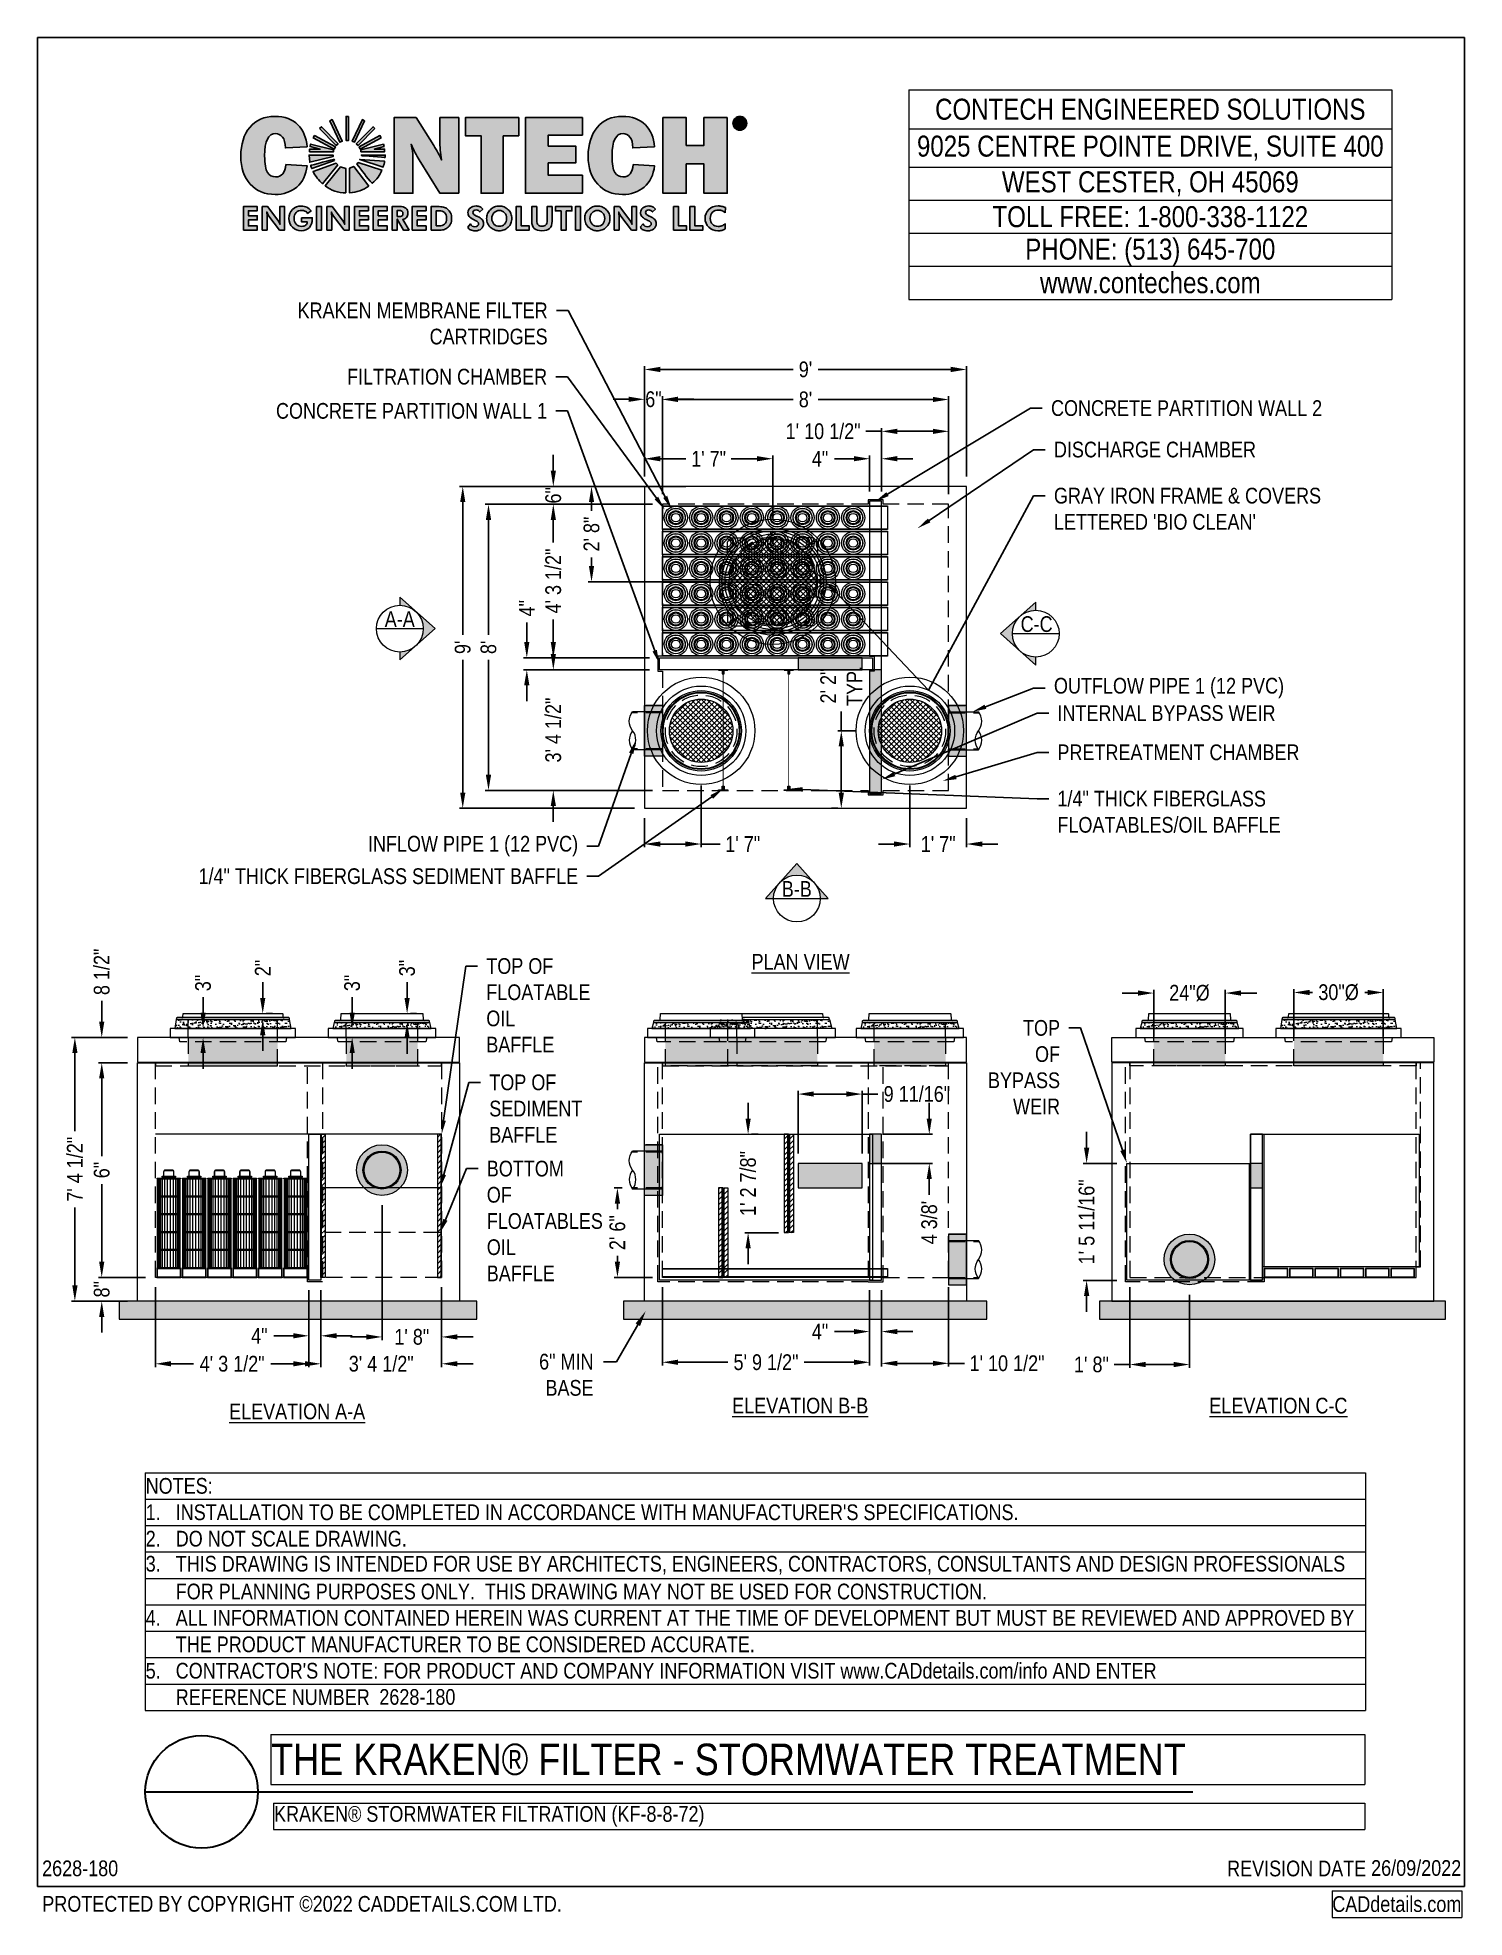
# Model space of a CAD drawing. Extents: x 0 to 216, y -5 to 280.
import ezdxf
from ezdxf import colors
from ezdxf.entities.mleader import LeaderData, LeaderLine
from ezdxf.math import Vec2, Vec3

# ---------------------------------------------------------------- set-up
doc = ezdxf.new("R2010")
doc.units = 0
doc.header["$LTSCALE"] = 10
doc.header["$MEASUREMENT"] = 0
doc.header["$PDMODE"] = 35
doc.linetypes.add('HIDDEN', pattern=[0.375, 0.25, -0.125])
doc.layers.get('0').update_dxf_attribs({"linetype": 'CONTINUOUS'})
doc.layers.get('Defpoints').update_dxf_attribs({"linetype": 'CONTINUOUS'})
for name, color, linetype in [('2628-LOGO$0$CADdetails-2-FINELIGHT', 2, 'CONTINUOUS'), ('2628-LOGO$0$CADdetails-7-VERYFINE', 7, 'CONTINUOUS'), ('2628-LOGO$0$CADdetails-9-EXTRAFINE', 9, 'CONTINUOUS'), ('2628-LOGO$0$CADdetails-FRAME', 7, 'CONTINUOUS'), ('CADdetails-9-TITLEBLOCK', 7, 'CONTINUOUS')]:
    doc.layers.add(name, color=color, linetype=linetype)
for name, color, linetype, lineweight in [('CADdetails-1-ANNO', 41, 'CONTINUOUS', 5), ('CADdetails-2-HATCH', 8, 'CONTINUOUS', 5), ('CADdetails-3-FINE', 11, 'CONTINUOUS', 5), ('CADdetails-3-HIDDEN', 11, 'HIDDEN', 5), ('CADdetails-4-LIGHT', 3, 'CONTINUOUS', 13), ('CADdetails-5-MEDIUM', 4, 'CONTINUOUS', 18), ('CADdetails-6-HEAVY', 6, 'CONTINUOUS', 30)]:
    doc.layers.add(name, color=color, linetype=linetype, lineweight=lineweight)
doc.styles.add('2628-LOGO$0$CADdetails-DIMENSIONS', font='ARIALN.TTF', dxfattribs={"height": 2.38})
doc.styles.add('2628-LOGO$0$CADdetails-NOTES', font='ARIALN.TTF', dxfattribs={"height": 2.38})
doc.styles.add('CADdetails-DETAILTITLE', font='ARIALN.TTF', dxfattribs={"height": 4.77})
doc.styles.add('CADdetails-DIMENSIONS', font='ARIALN.TTF', dxfattribs={"height": 2.38})
doc.styles.add('CADdetails-NOTES', font='ARIALN.TTF', dxfattribs={"height": 2.38})
doc.dimstyles.new('CADdetails-DIM', dxfattribs={"dimtxt": 2.38, "dimasz": 2.38, "dimexe": 0.5, "dimexo": 1.5, "dimgap": 1, "dimtad": 0, "dimzin": 0, "dimdsep": 46, "dimtxsty": 'CADdetails-DIMENSIONS', "dimcen": 1, "dimclrd": 256, "dimclre": 256, "dimclrt": 256, "dimadec": 0, "dimazin": 0, "dimtfac": 1, "dimtofl": 0, "dimtmove": 0, "dimatfit": 3, "dimfxl": 1, "dimtolj": 1, "dimtzin": 0, "dimarcsym": 0})
pattern_1 = [(45, (245.8059, 75.9933), (-0.3989851, 0.3989851), [])]
pattern_2 = [(45, (235.8751, 69.2223), (-0.3989851, 0.3989851), [])]

msp = doc.modelspace()

# ---------------------------------------------------------------- texts
at = {"layer": 'CADdetails-1-ANNO', "char_height": 2.38, "style": 'CADdetails-NOTES'}
for s, width, gutter_width, insert, attachment_point in [('A-A', 1.3852, 11.9, (52.551, 193.132), 1), ('C-C', 1.3852, 11.9, (148.817, 192.366), 1), ('B-B', 1.3852, 11.9, (112.66, 152.256), 1), ('{\\LPLAN VIEW}', 65.0706, 17.002, (115.509, 141.224), 2), ('{\\LELEVATION B-B}', 65.0706, 17.002, (115.445, 74.007), 2), ('{\\LELEVATION C-C}', 65.0706, 17.002, (187.838, 74.007), 2), ('{\\LELEVATION A-A}', 65.0706, 17.002, (39.288, 73.125), 2)]:
    msp.add_mtext_dynamic_manual_height_columns(s, width=width, gutter_width=gutter_width, heights=[0], dxfattribs=dict(at, insert=insert, attachment_point=attachment_point))

# ---------------------------------------------------------------- blocks, each defined once
blk = doc.blocks.new('*T43')
at = {"layer": 'Defpoints', "color": 8, "linetype": 'ByBlock', "lineweight": 0, "transparency": 16777216}
for p, q in [((0, 0), (73.1, 0)), ((0, 0), (0, -31.71)), ((73.1, 0), (73.1, -31.71)), ((0, -5.89), (73.1, -5.89)), ((0, -11.71), (73.1, -11.71)), ((0, -16.71), (73.1, -16.71)), ((0, -21.71), (73.1, -21.71)), ((0, -26.71), (73.1, -26.71)), ((0, -31.71), (73.1, -31.71))]:
    blk.add_line(p, q, dxfattribs=at)
at = {"layer": '2628-LOGO$0$CADdetails-2-FINELIGHT', "transparency": 16777216, "char_height": 3.18, "width": 72.9823, "style": '2628-LOGO$0$CADdetails-NOTES'}
for s, insert, attachment_point in [('CONTECH ENGINEERED SOLUTIONS', (36.55, -2.94), 5), ('9025 CENTRE POINTE DRIVE, SUITE 400 ', (36.55, -8.8), 5), ('WEST CESTER, OH 45069', (36.55, -14.21), 5), ('TOLL FREE: 1-800-338-1122', (36.55, -19.21), 5), ('PHONE: (513) 645-700', (36.55, -26.65), 8), ('www.conteches.com', (36.55, -29.21), 5)]:
    blk.add_mtext(s, dxfattribs=dict(at, insert=insert, attachment_point=attachment_point))
blk = doc.blocks.new('*T44')
at = {"layer": 'Defpoints', "color": 8, "linetype": 'ByBlock', "lineweight": 0, "transparency": 16777216}
for p, q in [((0, 0), (184.71, 0)), ((0, 0), (0, -36)), ((184.71, 0), (184.71, -36)), ((0, -4), (184.71, -4)), ((0, -8), (184.71, -8)), ((0, -12), (184.71, -12)), ((0, -16), (184.71, -16)), ((0, -20), (184.71, -20)), ((0, -24), (184.71, -24)), ((0, -28), (184.71, -28)), ((0, -32), (184.71, -32)), ((0, -36), (184.71, -36))]:
    blk.add_line(p, q, dxfattribs=at)
at = {"layer": '2628-LOGO$0$CADdetails-FRAME', "transparency": 16777216, "char_height": 2.38, "width": 184.5948, "attachment_point": 4, "style": '2628-LOGO$0$CADdetails-NOTES'}
for s, insert in [('NOTES:', (0.06, -2)), ("1.   INSTALLATION TO BE COMPLETED IN ACCORDANCE WITH MANUFACTURER'S SPECIFICATIONS.", (0.06, -6)), ('2.   DO NOT SCALE DRAWING.', (0.06, -10)), ('3.   THIS DRAWING IS INTENDED FOR USE BY ARCHITECTS, ENGINEERS, CONTRACTORS, CONSULTANTS AND DESIGN PROFESSIONALS', (0.06, -14)), ('      FOR PLANNING PURPOSES ONLY.  THIS DRAWING MAY NOT BE USED FOR CONSTRUCTION.', (0.06, -18)), ('4.   ALL INFORMATION CONTAINED HEREIN WAS CURRENT AT THE TIME OF DEVELOPMENT BUT MUST BE REVIEWED AND APPROVED BY', (0.06, -22)), ('      THE PRODUCT MANUFACTURER TO BE CONSIDERED ACCURATE.', (0.06, -26)), ("5.   CONTRACTOR'S NOTE: FOR PRODUCT AND COMPANY INFORMATION VISIT www.CADdetails.com/info AND ENTER", (0.06, -30)), ('      REFERENCE NUMBER', (0.06, -34))]:
    blk.add_mtext(s, dxfattribs=dict(at, insert=insert))
blk = doc.blocks.new('*T45')
at = {"layer": 'Defpoints', "color": 8, "linetype": 'ByBlock', "lineweight": 0, "transparency": 16777216}
for p, q in [((0, 0), (19.6, 0)), ((0, 0), (0, -4)), ((19.6, 0), (19.6, -4)), ((0, -4), (19.6, -4))]:
    blk.add_line(p, q, dxfattribs=at)
at = {"layer": '2628-LOGO$0$CADdetails-7-VERYFINE', "transparency": 16777216, "insert": (19.54, -2), "char_height": 2.38, "width": 19.4793, "attachment_point": 6, "style": '2628-LOGO$0$CADdetails-NOTES'}
blk.add_mtext('CADdetails.com', dxfattribs=at)
blk = doc.blocks.new('2628-LOGO')
at = {"layer": '2628-LOGO$0$CADdetails-9-EXTRAFINE', "true_color": 0x024385}
h = blk.add_hatch(color=156, dxfattribs=at)
h.dxf.hatch_style = 2
h.set_gradient(color1=(2, 67, 133), color2=(2, 67, 133), name='INVCYLINDER')
edge = h.paths.add_edge_path()
edge.add_spline(control_points=[(36.03, 265.49), (36.43, 265.49), (36.78, 265.32), (37.07, 264.98)], knot_values=[11, 11, 11, 11, 12, 12, 12, 12], degree=3, periodic=0)
edge.add_spline(control_points=[(37.07, 264.98), (37.36, 264.64), (37.51, 264.08), (37.51, 263.32)], knot_values=[10, 10, 10, 10, 11, 11, 11, 11], degree=3, periodic=0)
edge.add_spline(control_points=[(37.51, 263.32), (37.51, 263.32), (40.79, 263.49), (40.79, 263.49)], knot_values=[9.00001, 9.00001, 9.00001, 9.00001, 10, 10, 10, 10], degree=3, periodic=0)
edge.add_spline(control_points=[(40.79, 263.49), (40.69, 264.88), (40.23, 266), (39.41, 266.83)], knot_values=[8, 8, 8, 8, 9, 9, 9, 9], degree=3, periodic=0)
edge.add_spline(control_points=[(39.41, 266.83), (38.6, 267.67), (37.43, 268.09), (35.92, 268.09)], knot_values=[7, 7, 7, 7, 8, 8, 8, 8], degree=3, periodic=0)
edge.add_spline(control_points=[(35.92, 268.09), (34.29, 268.09), (33.03, 267.54), (32.12, 266.44)], knot_values=[6, 6, 6, 6, 7, 7, 7, 7], degree=3, periodic=0)
edge.add_spline(control_points=[(32.12, 266.44), (31.21, 265.34), (30.76, 263.89), (30.76, 262.09)], knot_values=[5, 5, 5, 5, 6, 6, 6, 6], degree=3, periodic=0)
edge.add_spline(control_points=[(30.76, 262.09), (30.76, 260.28), (31.24, 258.85), (32.19, 257.82)], knot_values=[4, 4, 4, 4, 5, 5, 5, 5], degree=3, periodic=0)
edge.add_spline(control_points=[(32.19, 257.82), (33.15, 256.79), (34.41, 256.28), (35.96, 256.28)], knot_values=[3, 3, 3, 3, 4, 4, 4, 4], degree=3, periodic=0)
edge.add_spline(control_points=[(35.96, 256.28), (37.26, 256.28), (38.35, 256.65), (39.24, 257.4)], knot_values=[2, 2, 2, 2, 3, 3, 3, 3], degree=3, periodic=0)
edge.add_spline(control_points=[(39.24, 257.4), (40.12, 258.15), (40.64, 259.23), (40.79, 260.64)], knot_values=[1, 1, 1, 1, 2, 2, 2, 2], degree=3, periodic=0)
edge.add_spline(control_points=[(40.79, 260.64), (40.79, 260.64), (37.58, 260.83), (37.58, 260.83)], knot_values=[0.00001, 0.00001, 0.00001, 0.00001, 1, 1, 1, 1], degree=3, periodic=0)
edge.add_spline(control_points=[(37.58, 260.83), (37.47, 259.57), (36.95, 258.93), (36.02, 258.93)], knot_values=[15, 15, 15, 15, 16, 16, 16, 16], degree=3, periodic=0)
edge.add_spline(control_points=[(36.02, 258.93), (35.49, 258.93), (35.09, 259.16), (34.8, 259.6)], knot_values=[14, 14, 14, 14, 15, 15, 15, 15], degree=3, periodic=0)
edge.add_spline(control_points=[(34.8, 259.6), (34.51, 260.05), (34.37, 260.9), (34.37, 262.15)], knot_values=[13, 13, 13, 13, 14, 14, 14, 14], degree=3, periodic=0)
edge.add_spline(control_points=[(34.37, 262.15), (34.37, 264.38), (34.92, 265.49), (36.03, 265.49)], knot_values=[12, 12, 12, 12, 13, 13, 13, 13], degree=3, periodic=0)
at = {"layer": '2628-LOGO$0$CADdetails-9-EXTRAFINE', "true_color": 0x387c2b}
h = blk.add_hatch(color=97, dxfattribs=at)
h.set_gradient(color1=(56, 124, 43), color2=(56, 124, 43), tint=1, name='INVCYLINDER')
h.paths.add_polyline_path([(42.78, 263.11), (41.17, 263.11), (41.17, 262.72), (44.8, 262.72), (44.8, 262.99), (41.33, 263.88), (41.24, 263.5)])
h.paths.add_polyline_path([(41.74, 264.81), (44.9, 263.11), (45.08, 263.45), (41.92, 265.15)])
h.paths.add_polyline_path([(42.69, 266.22), (45.22, 263.66), (45.49, 263.93), (42.96, 266.49)])
h.paths.add_polyline_path([(44.23, 267.41), (45.77, 264.14), (46.11, 264.3), (44.57, 267.58)])
h.paths.add_polyline_path([(50.96, 263.11), (52.52, 263.11), (52.52, 262.72), (48.94, 262.72), (48.94, 262.99), (52.36, 263.85), (52.44, 263.49)])
h.paths.add_polyline_path([(52, 264.81), (48.84, 263.11), (48.66, 263.45), (51.82, 265.15)])
h.paths.add_polyline_path([(51.05, 266.22), (48.52, 263.66), (48.25, 263.93), (50.78, 266.49)])
h.paths.add_polyline_path([(49.51, 267.41), (47.97, 264.14), (47.63, 264.3), (49.17, 267.58)])
h.paths.add_polyline_path([(47.08, 268.06), (47.08, 264.44), (46.7, 264.44), (46.7, 268.06)])
edge = h.paths.add_edge_path()
edge.add_spline(control_points=[(46.66, 256.47), (45.52, 256.48), (44.39, 256.88), (43.55, 257.55), (43.55, 257.55), (45.86, 260.44), (45.86, 260.44), (45.86, 260.44), (46.66, 260.18), (46.66, 260.18), (46.66, 260.18), (46.66, 256.47), (46.66, 256.47), (46.66, 256.47), (46.66, 256.47), (46.66, 256.47)], knot_values=[0, 0, 0, 0, 1, 1, 1, 2, 2, 2, 3, 3, 3, 4, 4, 4, 5, 5, 5, 5], degree=3, periodic=0)
edge = h.paths.add_edge_path()
edge.add_spline(control_points=[(50.12, 257.51), (49.28, 256.93), (48.31, 256.57), (47.22, 256.48), (47.22, 256.48), (47.22, 260.24), (47.22, 260.24), (47.22, 260.24), (47.86, 260.49), (47.86, 260.49), (47.86, 260.49), (50.12, 257.51), (50.12, 257.51), (50.12, 257.51), (50.12, 257.51), (50.12, 257.51)], knot_values=[0, 0, 0, 0, 1, 1, 1, 2, 2, 2, 3, 3, 3, 4, 4, 4, 5, 5, 5, 5], degree=3, periodic=0)
edge = h.paths.add_edge_path()
edge.add_spline(control_points=[(45.45, 260.74), (45.45, 260.74), (43.14, 257.87), (43.14, 257.87), (42.57, 258.37), (42.04, 259.06), (41.7, 259.7), (41.7, 259.7), (45.22, 260.97), (45.22, 260.97), (45.22, 260.97), (45.45, 260.74), (45.45, 260.74), (45.45, 260.74), (45.45, 260.74), (45.45, 260.74)], knot_values=[0, 0, 0, 0, 1, 1, 1, 2, 2, 2, 3, 3, 3, 4, 4, 4, 5, 5, 5, 5], degree=3, periodic=0)
edge = h.paths.add_edge_path()
edge.add_spline(control_points=[(52.13, 259.93), (51.87, 259.2), (51.32, 258.5), (50.63, 257.93), (49.83, 258.81), (49.1, 259.87), (48.35, 260.82), (48.35, 260.82), (48.54, 261.07), (48.54, 261.07), (48.54, 261.07), (52.13, 259.93), (52.13, 259.93), (52.13, 259.93), (52.13, 259.93), (52.13, 259.93)], knot_values=[0, 0, 0, 0, 1, 1, 1, 2, 2, 2, 3, 3, 3, 4, 4, 4, 5, 5, 5, 5], degree=3, periodic=0)
edge = h.paths.add_edge_path()
edge.add_spline(control_points=[(44.96, 261.4), (44.96, 261.4), (41.49, 260.17), (41.49, 260.17), (41.42, 260.29), (41.38, 260.48), (41.35, 260.66), (41.34, 260.66), (44.9, 261.56), (44.9, 261.56), (44.9, 261.56), (44.96, 261.4), (44.96, 261.4), (44.96, 261.4), (44.96, 261.4), (44.96, 261.4)], knot_values=[0, 0, 0, 0, 1, 1, 1, 2, 2, 2, 3, 3, 3, 4, 4, 4, 5, 5, 5, 5], degree=3, periodic=0)
edge = h.paths.add_edge_path()
edge.add_spline(control_points=[(52.54, 261.28), (52.51, 261), (52.4, 260.68), (52.33, 260.4), (52.33, 260.4), (48.77, 261.54), (48.77, 261.54), (48.77, 261.54), (52.54, 261.28), (52.54, 261.28), (52.54, 261.28), (52.54, 261.28), (52.54, 261.28)], knot_values=[0, 0, 0, 0, 1, 1, 1, 2, 2, 2, 3, 3, 3, 4, 4, 4, 4], degree=3, periodic=0)
edge = h.paths.add_edge_path()
edge.add_spline(control_points=[(44.73, 262.21), (44.74, 262.21), (44.76, 262.06), (44.76, 262), (44.76, 262), (41.21, 261.11), (41.21, 261.11), (41.21, 261.11), (41.11, 262.21), (41.11, 262.21), (41.12, 262.21), (44.73, 262.21), (44.73, 262.21), (44.73, 262.21), (44.73, 262.21), (44.73, 262.21)], knot_values=[0, 0, 0, 0, 1, 1, 1, 2, 2, 2, 3, 3, 3, 4, 4, 4, 5, 5, 5, 5], degree=3, periodic=0)
edge = h.paths.add_edge_path()
edge.add_spline(control_points=[(52.61, 261.84), (52.61, 261.84), (49.04, 262.11), (49.04, 262.13), (49.04, 262.13), (49.03, 262.21), (49.03, 262.21), (49.03, 262.21), (52.62, 262.21), (52.62, 262.21), (52.62, 262.21), (52.61, 261.84), (52.61, 261.84), (52.61, 261.84), (52.61, 261.84), (52.61, 261.84)], knot_values=[0, 0, 0, 0, 1, 1, 1, 2, 2, 2, 3, 3, 3, 4, 4, 4, 5, 5, 5, 5], degree=3, periodic=0)
at = {"layer": '2628-LOGO$0$CADdetails-9-EXTRAFINE', "true_color": 0x024385}
h = blk.add_hatch(color=156, dxfattribs=at)
h.dxf.hatch_style = 2
h.set_gradient(color1=(2, 67, 133), color2=(2, 67, 133), name='INVCYLINDER')
edge = h.paths.add_edge_path()
edge.add_spline(control_points=[(53.96, 256.42), (53.96, 256.42), (53.96, 256.42), (53.96, 267.88), (53.96, 267.88), (53.96, 267.88), (57.29, 267.88), (57.29, 267.88), (57.29, 267.88), (59.96, 263.68), (59.96, 263.68), (60.49, 262.85), (60.89, 262.12), (61.17, 261.48), (60.99, 262.46), (60.9, 263.47), (60.9, 264.49), (60.9, 264.49), (60.9, 267.88), (60.9, 267.88), (60.9, 267.88), (63.76, 267.88), (63.76, 267.88), (63.76, 267.88), (63.76, 256.42), (63.76, 256.42), (63.76, 256.42), (60.9, 256.42), (60.9, 256.42), (60.9, 256.42), (57.76, 261.48), (57.76, 261.48), (57.36, 262.13), (56.95, 262.92), (56.54, 263.85), (56.72, 263.11), (56.82, 262.49), (56.82, 261.97), (56.82, 261.97), (56.82, 256.42), (56.82, 256.42), (56.82, 256.42), (53.96, 256.42), (53.96, 256.42), (53.96, 256.42)], knot_values=[0, 0, 0, 0, 0.5, 0.5, 1, 1, 1, 2, 2, 2, 3, 3, 3, 4, 4, 4, 5, 5, 5, 6, 6, 6, 7, 7, 7, 8, 8, 8, 9, 9, 9, 10, 10, 10, 11, 11, 11, 12, 12, 12, 13, 13, 13, 14, 14, 14, 14], degree=3, periodic=0)
h = blk.add_hatch(color=156, dxfattribs=at)
h.dxf.hatch_style = 2
h.set_gradient(color1=(2, 67, 133), color2=(2, 67, 133), name='INVCYLINDER')
h.paths.add_polyline_path([(70.47, 265.14), (70.47, 256.42), (67.14, 256.42), (67.14, 265.14), (64.76, 265.14), (64.76, 267.88), (72.85, 267.88), (72.85, 265.14)])
h = blk.add_hatch(color=156, dxfattribs=at)
h.dxf.hatch_style = 2
h.set_gradient(color1=(2, 67, 133), color2=(2, 67, 133), name='INVCYLINDER')
h.paths.add_polyline_path([(82.47, 259.16), (82.47, 256.42), (73.85, 256.42), (73.85, 267.88), (82.47, 267.88), (82.47, 265.24), (77.3, 265.24), (77.3, 263.57), (81.48, 263.57), (81.48, 261.03), (77.3, 261.03), (77.3, 259.16)])
h = blk.add_hatch(color=156, dxfattribs=at)
h.dxf.hatch_style = 2
h.set_gradient(color1=(2, 67, 133), color2=(2, 67, 133), name='INVCYLINDER')
edge = h.paths.add_edge_path()
edge.add_spline(control_points=[(88.63, 265.46), (89.02, 265.46), (89.37, 265.28), (89.66, 264.94)], knot_values=[11, 11, 11, 11, 12, 12, 12, 12], degree=3, periodic=0)
edge.add_spline(control_points=[(89.66, 264.94), (89.96, 264.6), (90.11, 264.05), (90.11, 263.28)], knot_values=[10, 10, 10, 10, 11, 11, 11, 11], degree=3, periodic=0)
edge.add_spline(control_points=[(90.11, 263.28), (90.11, 263.28), (93.39, 263.46), (93.39, 263.46)], knot_values=[9.00001, 9.00001, 9.00001, 9.00001, 10, 10, 10, 10], degree=3, periodic=0)
edge.add_spline(control_points=[(93.39, 263.46), (93.28, 264.85), (92.82, 265.96), (92.01, 266.8)], knot_values=[8, 8, 8, 8, 9, 9, 9, 9], degree=3, periodic=0)
edge.add_spline(control_points=[(92.01, 266.8), (91.19, 267.64), (90.03, 268.06), (88.51, 268.06)], knot_values=[7, 7, 7, 7, 8, 8, 8, 8], degree=3, periodic=0)
edge.add_spline(control_points=[(88.51, 268.06), (86.89, 268.06), (85.62, 267.51), (84.71, 266.4)], knot_values=[6, 6, 6, 6, 7, 7, 7, 7], degree=3, periodic=0)
edge.add_spline(control_points=[(84.71, 266.4), (83.81, 265.3), (83.35, 263.85), (83.35, 262.05)], knot_values=[5, 5, 5, 5, 6, 6, 6, 6], degree=3, periodic=0)
edge.add_spline(control_points=[(83.35, 262.05), (83.35, 260.24), (83.83, 258.82), (84.79, 257.79)], knot_values=[4, 4, 4, 4, 5, 5, 5, 5], degree=3, periodic=0)
edge.add_spline(control_points=[(84.79, 257.79), (85.75, 256.76), (87, 256.24), (88.56, 256.24)], knot_values=[3, 3, 3, 3, 4, 4, 4, 4], degree=3, periodic=0)
edge.add_spline(control_points=[(88.56, 256.24), (89.85, 256.24), (90.94, 256.62), (91.83, 257.37)], knot_values=[2, 2, 2, 2, 3, 3, 3, 3], degree=3, periodic=0)
edge.add_spline(control_points=[(91.83, 257.37), (92.72, 258.12), (93.24, 259.2), (93.39, 260.6)], knot_values=[1, 1, 1, 1, 2, 2, 2, 2], degree=3, periodic=0)
edge.add_spline(control_points=[(93.39, 260.6), (93.39, 260.6), (90.17, 260.79), (90.17, 260.79)], knot_values=[0.00001, 0.00001, 0.00001, 0.00001, 1, 1, 1, 1], degree=3, periodic=0)
edge.add_spline(control_points=[(90.17, 260.79), (90.06, 259.53), (89.54, 258.9), (88.61, 258.9)], knot_values=[15, 15, 15, 15, 16, 16, 16, 16], degree=3, periodic=0)
edge.add_spline(control_points=[(88.61, 258.9), (88.09, 258.9), (87.69, 259.12), (87.4, 259.57)], knot_values=[14, 14, 14, 14, 15, 15, 15, 15], degree=3, periodic=0)
edge.add_spline(control_points=[(87.4, 259.57), (87.11, 260.02), (86.96, 260.86), (86.96, 262.11)], knot_values=[13, 13, 13, 13, 14, 14, 14, 14], degree=3, periodic=0)
edge.add_spline(control_points=[(86.96, 262.11), (86.96, 264.34), (87.52, 265.46), (88.63, 265.46)], knot_values=[12, 12, 12, 12, 13, 13, 13, 13], degree=3, periodic=0)
h = blk.add_hatch(color=156, dxfattribs=at)
h.dxf.hatch_style = 2
h.set_gradient(color1=(2, 67, 133), color2=(2, 67, 133), name='INVCYLINDER')
h.paths.add_polyline_path([(104.4, 267.88), (104.4, 256.42), (100.88, 256.42), (100.88, 260.88), (98.19, 260.88), (98.19, 256.42), (94.67, 256.42), (94.67, 267.88), (98.19, 267.88), (98.19, 263.67), (100.88, 263.67), (100.88, 267.88)])
h = blk.add_hatch(color=156, dxfattribs=at)
h.dxf.hatch_style = 2
h.set_gradient(color1=(2, 67, 133), color2=(2, 67, 133), name='INVCYLINDER')
edge = h.paths.add_edge_path()
edge.add_spline(control_points=[(106.31, 268.06), (106.46, 268.06), (106.59, 268.03), (106.72, 267.98), (106.85, 267.93), (106.96, 267.85), (107.06, 267.75), (107.15, 267.65), (107.23, 267.54), (107.28, 267.42), (107.33, 267.29), (107.35, 267.16), (107.35, 267.02), (107.35, 266.88), (107.33, 266.74), (107.28, 266.62), (107.23, 266.49), (107.15, 266.38), (107.05, 266.28), (106.95, 266.18), (106.84, 266.11), (106.71, 266.06), (106.58, 266), (106.45, 265.98), (106.31, 265.98), (106.18, 265.98), (106.04, 266), (105.91, 266.06), (105.79, 266.11), (105.68, 266.19), (105.57, 266.29), (105.48, 266.39), (105.4, 266.5), (105.35, 266.63), (105.3, 266.75), (105.27, 266.88), (105.27, 267.02), (105.27, 267.16), (105.3, 267.29), (105.35, 267.42), (105.41, 267.55), (105.49, 267.66), (105.59, 267.76), (105.69, 267.86), (105.79, 267.93), (105.92, 267.98), (106.04, 268.03), (106.17, 268.06), (106.31, 268.06)], knot_values=[0, 0, 0, 0, 1, 1, 1, 2, 2, 2, 3, 3, 3, 4, 4, 4, 5, 5, 5, 6, 6, 6, 7, 7, 7, 8, 8, 8, 9, 9, 9, 10, 10, 10, 11, 11, 11, 12, 12, 12, 13, 13, 13, 14, 14, 14, 15, 15, 15, 16, 16, 16, 16], degree=3, periodic=0)
edge = h.paths.add_edge_path(flags=16)
edge.add_spline(control_points=[(106.31, 267.9), (106.19, 267.9), (106.08, 267.88), (105.98, 267.84), (105.87, 267.8), (105.78, 267.73), (105.7, 267.65), (105.61, 267.56), (105.54, 267.46), (105.5, 267.36), (105.45, 267.25), (105.43, 267.13), (105.43, 267.02), (105.43, 266.9), (105.45, 266.79), (105.5, 266.68), (105.54, 266.58), (105.6, 266.48), (105.69, 266.4), (105.77, 266.31), (105.87, 266.25), (105.97, 266.2), (106.08, 266.16), (106.19, 266.13), (106.3, 266.13), (106.42, 266.13), (106.54, 266.16), (106.65, 266.2), (106.76, 266.24), (106.85, 266.31), (106.94, 266.39), (107.02, 266.47), (107.09, 266.57), (107.13, 266.67), (107.18, 266.78), (107.2, 266.89), (107.2, 267), (107.2, 267.13), (107.18, 267.24), (107.14, 267.35), (107.09, 267.46), (107.03, 267.55), (106.95, 267.64), (106.86, 267.72), (106.76, 267.79), (106.66, 267.84), (106.55, 267.88), (106.44, 267.9), (106.31, 267.9)], knot_values=[0, 0, 0, 0, 1, 1, 1, 2, 2, 2, 3, 3, 3, 4, 4, 4, 5, 5, 5, 6, 6, 6, 7, 7, 7, 8, 8, 8, 9, 9, 9, 10, 10, 10, 11, 11, 11, 12, 12, 12, 13, 13, 13, 14, 14, 14, 15, 15, 15, 16, 16, 16, 16], degree=3, periodic=0)
h = blk.add_hatch(color=156, dxfattribs=at)
h.dxf.hatch_style = 2
h.set_gradient(color1=(2, 67, 133), color2=(2, 67, 133), name='INVCYLINDER')
edge = h.paths.add_edge_path()
edge.add_spline(control_points=[(105.89, 267.62), (105.89, 267.62), (106.34, 267.62), (106.34, 267.62), (106.5, 267.62), (106.62, 267.59), (106.71, 267.54), (106.79, 267.49), (106.83, 267.41), (106.83, 267.3), (106.83, 267.22), (106.81, 267.15), (106.77, 267.09), (106.72, 267.04), (106.66, 267), (106.57, 266.98), (106.57, 266.98), (106.83, 266.46), (106.83, 266.46), (106.83, 266.46), (106.55, 266.46), (106.55, 266.46), (106.55, 266.46), (106.32, 266.94), (106.32, 266.94), (106.32, 266.94), (106.14, 266.94), (106.14, 266.94), (106.14, 266.94), (106.14, 266.46), (106.14, 266.46), (106.14, 266.46), (105.89, 266.46), (105.89, 266.46), (105.89, 266.46), (105.89, 267.62), (105.89, 267.62)], knot_values=[0, 0, 0, 0, 1, 1, 1, 2, 2, 2, 3, 3, 3, 4, 4, 4, 5, 5, 5, 6, 6, 6, 7, 7, 7, 8, 8, 8, 9, 9, 9, 10, 10, 10, 11, 11, 11, 12, 12, 12, 12], degree=3, periodic=0)
edge = h.paths.add_edge_path(flags=16)
edge.add_spline(control_points=[(106.14, 267.46), (106.14, 267.46), (106.14, 267.1), (106.14, 267.1), (106.14, 267.1), (106.31, 267.1), (106.31, 267.1), (106.4, 267.1), (106.47, 267.11), (106.51, 267.14), (106.55, 267.17), (106.58, 267.21), (106.58, 267.28), (106.58, 267.34), (106.55, 267.39), (106.51, 267.42), (106.46, 267.45), (106.39, 267.46), (106.29, 267.46), (106.29, 267.46), (106.14, 267.46), (106.14, 267.46)], knot_values=[0, 0, 0, 0, 1, 1, 1, 2, 2, 2, 3, 3, 3, 4, 4, 4, 5, 5, 5, 6, 6, 6, 7, 7, 7, 7], degree=3, periodic=0)
h = blk.add_hatch(color=156, dxfattribs=at)
h.dxf.hatch_style = 2
h.set_gradient(color1=(2, 67, 133), color2=(2, 67, 133), name='INVCYLINDER')
h.paths.add_polyline_path([(31.16, 250.84), (31.16, 254.41), (33.26, 254.41), (33.26, 253.77), (31.92, 253.77), (31.92, 253.03), (33.26, 253.03), (33.26, 252.38), (31.92, 252.38), (31.92, 251.49), (33.26, 251.49), (33.26, 250.84)])
h = blk.add_hatch(color=156, dxfattribs=at)
h.dxf.hatch_style = 2
h.set_gradient(color1=(2, 67, 133), color2=(2, 67, 133), name='INVCYLINDER')
edge = h.paths.add_edge_path()
edge.add_spline(control_points=[(37.39, 250.84), (37.39, 250.84), (37.39, 250.84), (36.64, 250.84), (36.64, 250.84), (36.64, 250.84), (35.01, 252.96), (35.01, 252.96), (34.97, 253.02), (34.92, 253.1), (34.86, 253.2), (34.81, 253.31), (34.75, 253.44), (34.69, 253.59), (34.71, 253.48), (34.72, 253.38), (34.73, 253.28), (34.74, 253.17), (34.74, 253.04), (34.74, 252.88), (34.74, 252.88), (34.74, 250.84), (34.74, 250.84), (34.74, 250.84), (34.01, 250.84), (34.01, 250.84), (34.01, 250.84), (34.01, 254.41), (34.01, 254.41), (34.01, 254.41), (34.81, 254.41), (34.81, 254.41), (34.81, 254.41), (36.39, 252.33), (36.39, 252.33), (36.43, 252.27), (36.48, 252.19), (36.54, 252.08), (36.59, 251.98), (36.65, 251.85), (36.71, 251.71), (36.69, 251.81), (36.68, 251.92), (36.67, 252.02), (36.66, 252.13), (36.66, 252.26), (36.66, 252.41), (36.66, 252.41), (36.66, 254.41), (36.66, 254.41), (36.66, 254.41), (37.39, 254.41), (37.39, 254.41), (37.39, 254.41), (37.39, 250.84), (37.39, 250.84), (37.39, 250.84)], knot_values=[0, 0, 0, 0, 0.5, 0.5, 1, 1, 1, 2, 2, 2, 3, 3, 3, 4, 4, 4, 5, 5, 5, 6, 6, 6, 7, 7, 7, 8, 8, 8, 9, 9, 9, 10, 10, 10, 11, 11, 11, 12, 12, 12, 13, 13, 13, 14, 14, 14, 15, 15, 15, 16, 16, 16, 17, 17, 17, 18, 18, 18, 18], degree=3, periodic=0)
h = blk.add_hatch(color=156, dxfattribs=at)
h.dxf.hatch_style = 2
h.set_gradient(color1=(2, 67, 133), color2=(2, 67, 133), name='INVCYLINDER')
edge = h.paths.add_edge_path(flags=17)
edge.add_spline(control_points=[(40.82, 252.05), (40.82, 252.05), (40.82, 252.05), (40.82, 252.05)], knot_values=[20, 20, 20, 20, 20.00003, 20.00003, 20.00003, 20.00003], degree=3, periodic=0)
edge = h.paths.add_edge_path(flags=16)
edge.add_spline(control_points=[(41.4, 253.76), (41.4, 253.76), (41.4, 253.76), (41.4, 253.76)], knot_values=[11, 11, 11, 11, 11.00001, 11.00001, 11.00001, 11.00001], degree=3, periodic=0)
edge = h.paths.add_edge_path(flags=16)
edge.add_spline(control_points=[(39.96, 252.72), (39.96, 252.72), (39.96, 252.72), (39.96, 252.72), (39.96, 252.72), (39.96, 252.72), (39.96, 252.72)], knot_values=[0, 0, 0, 0, 0.00001, 0.00001, 0.00001, 0.00004, 0.00004, 0.00004, 0.00004], degree=3, periodic=0)
edge = h.paths.add_edge_path(flags=16)
edge.add_spline(control_points=[(40.82, 252.05), (40.82, 252.05), (40.82, 252.05), (40.82, 252.05)], knot_values=[20, 20, 20, 20, 20.00003, 20.00003, 20.00003, 20.00003], degree=3, periodic=0)
edge = h.paths.add_edge_path(flags=17)
edge.add_spline(control_points=[(41.4, 253.76), (41.4, 253.76), (41.4, 253.76), (41.4, 253.76)], knot_values=[11, 11, 11, 11, 11.00001, 11.00001, 11.00001, 11.00001], degree=3, periodic=0)
edge = h.paths.add_edge_path(flags=16)
edge.add_spline(control_points=[(39.96, 252.72), (39.96, 252.72), (39.96, 252.72), (39.96, 252.72), (39.96, 252.72), (39.96, 252.72), (39.96, 252.72)], knot_values=[0, 0, 0, 0, 0.00001, 0.00001, 0.00001, 0.00004, 0.00004, 0.00004, 0.00004], degree=3, periodic=0)
edge = h.paths.add_edge_path()
edge.add_spline(control_points=[(39.96, 252.72), (39.96, 252.72), (41.59, 252.72), (41.59, 252.72), (41.59, 252.7), (41.59, 252.68), (41.59, 252.65), (41.59, 252.63), (41.59, 252.59), (41.59, 252.54), (41.59, 252.01), (41.44, 251.57), (41.14, 251.24), (40.83, 250.91), (40.43, 250.74), (39.95, 250.74), (39.39, 250.74), (38.94, 250.92), (38.58, 251.27), (38.22, 251.63), (38.04, 252.08), (38.04, 252.62), (38.04, 253.16), (38.22, 253.61), (38.58, 253.96), (38.94, 254.32), (39.4, 254.49), (39.95, 254.49), (40.24, 254.49), (40.51, 254.43), (40.75, 254.31), (40.99, 254.19), (41.21, 254), (41.4, 253.76), (41.4, 253.76), (40.88, 253.38), (40.88, 253.38), (40.76, 253.54), (40.62, 253.66), (40.48, 253.73), (40.34, 253.8), (40.17, 253.83), (39.99, 253.83), (39.64, 253.83), (39.35, 253.72), (39.14, 253.5), (38.93, 253.28), (38.82, 252.99), (38.82, 252.62), (38.82, 252.26), (38.93, 251.97), (39.14, 251.75), (39.35, 251.52), (39.63, 251.41), (39.97, 251.41), (40.22, 251.41), (40.43, 251.47), (40.58, 251.59), (40.74, 251.71), (40.82, 251.86), (40.82, 252.05), (40.82, 252.05), (40.82, 252.09), (40.82, 252.09), (40.82, 252.09), (39.96, 252.09), (39.96, 252.09), (39.96, 252.09), (39.96, 252.72), (39.96, 252.72)], knot_values=[0, 0, 0, 0, 1, 1, 1, 2, 2, 2, 3, 3, 3, 4, 4, 4, 5, 5, 5, 6, 6, 6, 7, 7, 7, 8, 8, 8, 9, 9, 9, 10, 10, 10, 11, 11, 11, 12, 12, 12, 13, 13, 13, 14, 14, 14, 15, 15, 15, 16, 16, 16, 17, 17, 17, 18, 18, 18, 19, 19, 19, 20, 20, 20, 21, 21, 21, 22, 22, 22, 23, 23, 23, 23], degree=3, periodic=0)
edge = h.paths.add_edge_path(flags=17)
edge.add_spline(control_points=[(41.59, 252.61), (41.59, 252.59), (41.59, 252.57), (41.59, 252.54)], knot_values=[2.5, 2.5, 2.5, 2.5, 3, 3, 3, 3], degree=3, periodic=0)
edge.add_spline(control_points=[(41.59, 252.54), (41.59, 252.59), (41.59, 252.63), (41.59, 252.65)], knot_values=[2, 2, 2, 2, 3, 3, 3, 3], degree=3, periodic=0)
edge.add_spline(control_points=[(41.59, 252.65), (41.59, 252.64), (41.59, 252.63), (41.59, 252.61)], knot_values=[2, 2, 2, 2, 2.5, 2.5, 2.5, 2.5], degree=3, periodic=0)
edge = h.paths.add_edge_path(flags=17)
edge.add_spline(control_points=[(41.59, 252.69), (41.59, 252.7), (41.59, 252.71), (41.59, 252.72), (41.59, 252.72), (41.59, 252.72), (41.59, 252.72)], knot_values=[0.998044, 0.998044, 0.998044, 0.998044, 1.498044, 1.498044, 1.498044, 1.5, 1.5, 1.5, 1.5], degree=3, periodic=0)
edge.add_spline(control_points=[(41.59, 252.72), (41.59, 252.7), (41.59, 252.68), (41.59, 252.65)], knot_values=[1, 1, 1, 1, 2, 2, 2, 2], degree=3, periodic=0)
edge.add_spline(control_points=[(41.59, 252.69), (41.59, 252.68), (41.59, 252.67), (41.59, 252.65)], knot_values=[1.5, 1.5, 1.5, 1.5, 2, 2, 2, 2], degree=3, periodic=0)
edge = h.paths.add_edge_path(flags=17)
edge.add_spline(control_points=[(39.96, 252.72), (39.96, 252.72), (41.59, 252.72), (41.59, 252.72)], knot_values=[0.00001, 0.00001, 0.00001, 0.00001, 1, 1, 1, 1], degree=3, periodic=0)
edge.add_spline(control_points=[(39.96, 252.72), (39.96, 252.72), (40.17, 252.72), (40.43, 252.72)], knot_values=[0.00001, 0.00001, 0.00001, 0.00001, 0.356658, 0.356658, 0.356658, 0.356658], degree=3, periodic=0)
edge.add_spline(control_points=[(40.43, 252.72), (40.59, 252.72), (40.76, 252.72), (40.93, 252.72)], knot_values=[0.356658, 0.356658, 0.356658, 0.356658, 0.564538, 0.564538, 0.564538, 0.564538], degree=3, periodic=0)
edge.add_spline(control_points=[(40.93, 252.72), (41.08, 252.72), (41.22, 252.72), (41.33, 252.72)], knot_values=[0.564538, 0.564538, 0.564538, 0.564538, 0.750003, 0.750003, 0.750003, 0.750003], degree=3, periodic=0)
edge.add_spline(control_points=[(41.33, 252.72), (41.41, 252.72), (41.47, 252.72), (41.52, 252.72)], knot_values=[0.750003, 0.750003, 0.750003, 0.750003, 0.875001, 0.875001, 0.875001, 0.875001], degree=3, periodic=0)
edge.add_spline(control_points=[(41.52, 252.72), (41.54, 252.72), (41.56, 252.72), (41.57, 252.72)], knot_values=[0.875001, 0.875001, 0.875001, 0.875001, 0.937501, 0.937501, 0.937501, 0.937501], degree=3, periodic=0)
edge.add_spline(control_points=[(41.57, 252.72), (41.58, 252.72), (41.58, 252.72), (41.58, 252.72)], knot_values=[0.937501, 0.937501, 0.937501, 0.937501, 0.96875, 0.96875, 0.96875, 0.96875], degree=3, periodic=0)
edge.add_spline(control_points=[(41.58, 252.72), (41.58, 252.72), (41.59, 252.72), (41.59, 252.72)], knot_values=[0.96875, 0.96875, 0.96875, 0.96875, 0.984375, 0.984375, 0.984375, 0.984375], degree=3, periodic=0)
edge.add_spline(control_points=[(41.59, 252.72), (41.59, 252.72), (41.59, 252.72), (41.59, 252.72)], knot_values=[0.984375, 0.984375, 0.984375, 0.984375, 0.992188, 0.992188, 0.992188, 0.992188], degree=3, periodic=0)
edge.add_spline(control_points=[(41.59, 252.72), (41.59, 252.72), (41.59, 252.72), (41.59, 252.72)], knot_values=[0.992188, 0.992188, 0.992188, 0.992188, 0.998044, 0.998044, 0.998044, 0.998044], degree=3, periodic=0)
edge = h.paths.add_edge_path(flags=17)
edge.add_spline(control_points=[(40.24, 251.44), (40.18, 251.43), (40.13, 251.42), (40.07, 251.42)], knot_values=[18.125, 18.125, 18.125, 18.125, 18.375, 18.375, 18.375, 18.375], degree=3, periodic=0)
edge.add_spline(control_points=[(40.07, 251.42), (40.04, 251.41), (40, 251.41), (39.97, 251.41)], knot_values=[18, 18, 18, 18, 18.125, 18.125, 18.125, 18.125], degree=3, periodic=0)
edge.add_spline(control_points=[(39.97, 251.41), (40.22, 251.41), (40.43, 251.47), (40.58, 251.59)], knot_values=[18, 18, 18, 18, 19, 19, 19, 19], degree=3, periodic=0)
edge.add_spline(control_points=[(40.58, 251.59), (40.56, 251.58), (40.54, 251.56), (40.52, 251.55)], knot_values=[18.875, 18.875, 18.875, 18.875, 19, 19, 19, 19], degree=3, periodic=0)
edge.add_spline(control_points=[(40.52, 251.55), (40.5, 251.54), (40.48, 251.52), (40.46, 251.51)], knot_values=[18.75, 18.75, 18.75, 18.75, 18.875, 18.875, 18.875, 18.875], degree=3, periodic=0)
edge.add_spline(control_points=[(40.46, 251.51), (40.44, 251.5), (40.41, 251.49), (40.39, 251.48)], knot_values=[18.625, 18.625, 18.625, 18.625, 18.75, 18.75, 18.75, 18.75], degree=3, periodic=0)
edge.add_spline(control_points=[(40.39, 251.48), (40.34, 251.46), (40.29, 251.45), (40.24, 251.44)], knot_values=[18.375, 18.375, 18.375, 18.375, 18.625, 18.625, 18.625, 18.625], degree=3, periodic=0)
edge = h.paths.add_edge_path(flags=16)
edge.add_spline(control_points=[(38.92, 252.08), (38.94, 252.04), (38.96, 252.01), (38.97, 251.98)], knot_values=[16.5625, 16.5625, 16.5625, 16.5625, 16.6875, 16.6875, 16.6875, 16.6875], degree=3, periodic=0)
edge.add_spline(control_points=[(38.97, 251.98), (38.99, 251.94), (39.01, 251.91), (39.03, 251.88)], knot_values=[16.6875, 16.6875, 16.6875, 16.6875, 16.8125, 16.8125, 16.8125, 16.8125], degree=3, periodic=0)
edge.add_spline(control_points=[(39.03, 251.88), (39.04, 251.86), (39.06, 251.85), (39.07, 251.83)], knot_values=[16.8125, 16.8125, 16.8125, 16.8125, 16.875, 16.875, 16.875, 16.875], degree=3, periodic=0)
edge.add_spline(control_points=[(39.07, 251.83), (39.08, 251.82), (39.09, 251.8), (39.1, 251.79)], knot_values=[16.875, 16.875, 16.875, 16.875, 16.9375, 16.9375, 16.9375, 16.9375], degree=3, periodic=0)
edge.add_spline(control_points=[(39.1, 251.79), (39.12, 251.77), (39.13, 251.76), (39.14, 251.75)], knot_values=[16.9375, 16.9375, 16.9375, 16.9375, 17, 17, 17, 17], degree=3, periodic=0)
edge.add_spline(control_points=[(39.14, 251.75), (38.93, 251.97), (38.82, 252.26), (38.82, 252.62)], knot_values=[16, 16, 16, 16, 17, 17, 17, 17], degree=3, periodic=0)
edge.add_spline(control_points=[(38.82, 252.62), (38.82, 252.58), (38.83, 252.53), (38.83, 252.49)], knot_values=[16, 16, 16, 16, 16.125, 16.125, 16.125, 16.125], degree=3, periodic=0)
edge.add_spline(control_points=[(38.83, 252.49), (38.84, 252.4), (38.85, 252.32), (38.87, 252.24)], knot_values=[16.125, 16.125, 16.125, 16.125, 16.375, 16.375, 16.375, 16.375], degree=3, periodic=0)
edge.add_spline(control_points=[(38.87, 252.24), (38.88, 252.19), (38.9, 252.13), (38.92, 252.08)], knot_values=[16.375, 16.375, 16.375, 16.375, 16.5625, 16.5625, 16.5625, 16.5625], degree=3, periodic=0)
edge = h.paths.add_edge_path(flags=17)
edge.add_spline(control_points=[(39.62, 251.46), (39.63, 251.46), (39.65, 251.45), (39.67, 251.45)], knot_values=[17.625, 17.625, 17.625, 17.625, 17.6875, 17.6875, 17.6875, 17.6875], degree=3, periodic=0)
edge.add_spline(control_points=[(39.67, 251.45), (39.69, 251.44), (39.71, 251.44), (39.73, 251.43)], knot_values=[17.6875, 17.6875, 17.6875, 17.6875, 17.75, 17.75, 17.75, 17.75], degree=3, periodic=0)
edge.add_spline(control_points=[(39.73, 251.43), (39.77, 251.43), (39.81, 251.42), (39.85, 251.42)], knot_values=[17.75, 17.75, 17.75, 17.75, 17.875, 17.875, 17.875, 17.875], degree=3, periodic=0)
edge.add_spline(control_points=[(39.85, 251.42), (39.89, 251.42), (39.93, 251.41), (39.97, 251.41)], knot_values=[17.875, 17.875, 17.875, 17.875, 18, 18, 18, 18], degree=3, periodic=0)
edge.add_spline(control_points=[(39.14, 251.75), (39.35, 251.52), (39.63, 251.41), (39.97, 251.41)], knot_values=[17, 17, 17, 17, 18, 18, 18, 18], degree=3, periodic=0)
edge.add_spline(control_points=[(39.14, 251.75), (39.16, 251.73), (39.17, 251.72), (39.18, 251.71)], knot_values=[17, 17, 17, 17, 17.0625, 17.0625, 17.0625, 17.0625], degree=3, periodic=0)
edge.add_spline(control_points=[(39.18, 251.71), (39.2, 251.69), (39.21, 251.68), (39.22, 251.67)], knot_values=[17.0625, 17.0625, 17.0625, 17.0625, 17.125, 17.125, 17.125, 17.125], degree=3, periodic=0)
edge.add_spline(control_points=[(39.22, 251.67), (39.24, 251.66), (39.25, 251.64), (39.27, 251.63)], knot_values=[17.125, 17.125, 17.125, 17.125, 17.1875, 17.1875, 17.1875, 17.1875], degree=3, periodic=0)
edge.add_spline(control_points=[(39.27, 251.63), (39.28, 251.62), (39.3, 251.61), (39.31, 251.6)], knot_values=[17.1875, 17.1875, 17.1875, 17.1875, 17.25, 17.25, 17.25, 17.25], degree=3, periodic=0)
edge.add_spline(control_points=[(39.31, 251.6), (39.33, 251.59), (39.34, 251.58), (39.36, 251.57)], knot_values=[17.25, 17.25, 17.25, 17.25, 17.3125, 17.3125, 17.3125, 17.3125], degree=3, periodic=0)
edge.add_spline(control_points=[(39.36, 251.57), (39.39, 251.55), (39.42, 251.53), (39.46, 251.52)], knot_values=[17.3125, 17.3125, 17.3125, 17.3125, 17.4375, 17.4375, 17.4375, 17.4375], degree=3, periodic=0)
edge.add_spline(control_points=[(39.46, 251.52), (39.49, 251.5), (39.53, 251.49), (39.56, 251.48)], knot_values=[17.4375, 17.4375, 17.4375, 17.4375, 17.5625, 17.5625, 17.5625, 17.5625], degree=3, periodic=0)
edge.add_spline(control_points=[(39.56, 251.48), (39.58, 251.47), (39.6, 251.47), (39.62, 251.46)], knot_values=[17.5625, 17.5625, 17.5625, 17.5625, 17.625, 17.625, 17.625, 17.625], degree=3, periodic=0)
edge = h.paths.add_edge_path(flags=17)
edge.add_spline(control_points=[(40.81, 251.98), (40.82, 251.99), (40.82, 252.01), (40.82, 252.02)], knot_values=[19.874996, 19.874996, 19.874996, 19.874996, 19.937495, 19.937495, 19.937495, 19.937495], degree=3, periodic=0)
edge.add_spline(control_points=[(40.82, 252.02), (40.82, 252.03), (40.82, 252.04), (40.82, 252.05)], knot_values=[19.937495, 19.937495, 19.937495, 19.937495, 20, 20, 20, 20], degree=3, periodic=0)
edge.add_spline(control_points=[(40.58, 251.59), (40.74, 251.71), (40.82, 251.86), (40.82, 252.05)], knot_values=[19, 19, 19, 19, 20, 20, 20, 20], degree=3, periodic=0)
edge.add_spline(control_points=[(40.58, 251.59), (40.59, 251.6), (40.6, 251.61), (40.61, 251.61)], knot_values=[19, 19, 19, 19, 19.0625, 19.0625, 19.0625, 19.0625], degree=3, periodic=0)
edge.add_spline(control_points=[(40.61, 251.61), (40.63, 251.63), (40.65, 251.64), (40.66, 251.66)], knot_values=[19.0625, 19.0625, 19.0625, 19.0625, 19.187499, 19.187499, 19.187499, 19.187499], degree=3, periodic=0)
edge.add_spline(control_points=[(40.66, 251.66), (40.67, 251.67), (40.68, 251.68), (40.69, 251.69)], knot_values=[19.187499, 19.187499, 19.187499, 19.187499, 19.25, 19.25, 19.25, 19.25], degree=3, periodic=0)
edge.add_spline(control_points=[(40.69, 251.69), (40.69, 251.69), (40.7, 251.7), (40.71, 251.71)], knot_values=[19.25, 19.25, 19.25, 19.25, 19.312498, 19.312498, 19.312498, 19.312498], degree=3, periodic=0)
edge.add_spline(control_points=[(40.71, 251.71), (40.72, 251.73), (40.73, 251.75), (40.74, 251.77)], knot_values=[19.312498, 19.312498, 19.312498, 19.312498, 19.437498, 19.437498, 19.437498, 19.437498], degree=3, periodic=0)
edge.add_spline(control_points=[(40.74, 251.77), (40.75, 251.78), (40.75, 251.79), (40.76, 251.79)], knot_values=[19.437498, 19.437498, 19.437498, 19.437498, 19.499999, 19.499999, 19.499999, 19.499999], degree=3, periodic=0)
edge.add_spline(control_points=[(40.76, 251.79), (40.76, 251.8), (40.77, 251.81), (40.77, 251.82)], knot_values=[19.499999, 19.499999, 19.499999, 19.499999, 19.562497, 19.562497, 19.562497, 19.562497], degree=3, periodic=0)
edge.add_spline(control_points=[(40.77, 251.82), (40.78, 251.83), (40.78, 251.84), (40.79, 251.85)], knot_values=[19.562497, 19.562497, 19.562497, 19.562497, 19.624998, 19.624998, 19.624998, 19.624998], degree=3, periodic=0)
edge.add_spline(control_points=[(40.79, 251.85), (40.79, 251.86), (40.79, 251.87), (40.8, 251.89)], knot_values=[19.624998, 19.624998, 19.624998, 19.624998, 19.687497, 19.687497, 19.687497, 19.687497], degree=3, periodic=0)
edge.add_spline(control_points=[(40.8, 251.89), (40.8, 251.9), (40.8, 251.91), (40.8, 251.92)], knot_values=[19.687497, 19.687497, 19.687497, 19.687497, 19.749997, 19.749997, 19.749997, 19.749997], degree=3, periodic=0)
edge.add_spline(control_points=[(40.8, 251.92), (40.81, 251.93), (40.81, 251.94), (40.81, 251.95)], knot_values=[19.749997, 19.749997, 19.749997, 19.749997, 19.812496, 19.812496, 19.812496, 19.812496], degree=3, periodic=0)
edge.add_spline(control_points=[(40.81, 251.95), (40.81, 251.96), (40.81, 251.97), (40.81, 251.98)], knot_values=[19.812496, 19.812496, 19.812496, 19.812496, 19.874996, 19.874996, 19.874996, 19.874996], degree=3, periodic=0)
edge = h.paths.add_edge_path(flags=17)
edge.add_spline(control_points=[(39.96, 252.47), (39.96, 252.6), (39.96, 252.72), (39.96, 252.72)], knot_values=[22.564515, 22.564515, 22.564515, 22.564515, 22.99997, 22.99997, 22.99997, 22.99997], degree=3, periodic=0)
edge.add_spline(control_points=[(40.82, 252.05), (40.82, 252.05), (40.82, 252.09), (40.82, 252.09), (40.82, 252.09), (39.96, 252.09), (39.96, 252.09), (39.96, 252.09), (39.96, 252.72), (39.96, 252.72)], knot_values=[20.00003, 20.00003, 20.00003, 20.00003, 21, 21, 21, 22, 22, 22, 22.99997, 22.99997, 22.99997, 22.99997], degree=3, periodic=0)
edge.add_spline(control_points=[(40.82, 252.05), (40.82, 252.05), (40.82, 252.06), (40.82, 252.07)], knot_values=[20.00003, 20.00003, 20.00003, 20.00003, 20.435481, 20.435481, 20.435481, 20.435481], degree=3, periodic=0)
edge.add_spline(control_points=[(40.82, 252.07), (40.82, 252.08), (40.82, 252.08), (40.82, 252.09)], knot_values=[20.435481, 20.435481, 20.435481, 20.435481, 20.750015, 20.750015, 20.750015, 20.750015], degree=3, periodic=0)
edge.add_spline(control_points=[(40.82, 252.09), (40.82, 252.09), (40.82, 252.09), (40.82, 252.09)], knot_values=[20.750015, 20.750015, 20.750015, 20.750015, 20.937511, 20.937511, 20.937511, 20.937511], degree=3, periodic=0)
edge.add_spline(control_points=[(40.82, 252.09), (40.82, 252.09), (40.82, 252.09), (40.82, 252.09)], knot_values=[20.937511, 20.937511, 20.937511, 20.937511, 20.984385, 20.984385, 20.984385, 20.984385], degree=3, periodic=0)
edge.add_spline(control_points=[(40.82, 252.09), (40.82, 252.09), (40.82, 252.09), (40.82, 252.09), (40.82, 252.09), (40.82, 252.09), (40.82, 252.09)], knot_values=[20.984385, 20.984385, 20.984385, 20.984385, 21, 21, 21, 21.007822, 21.007822, 21.007822, 21.007822], degree=3, periodic=0)
edge.add_spline(control_points=[(40.82, 252.09), (40.82, 252.09), (40.82, 252.09), (40.82, 252.09)], knot_values=[21.007822, 21.007822, 21.007822, 21.007822, 21.031259, 21.031259, 21.031259, 21.031259], degree=3, periodic=0)
edge.add_spline(control_points=[(40.82, 252.09), (40.81, 252.09), (40.8, 252.09), (40.78, 252.09)], knot_values=[21.031259, 21.031259, 21.031259, 21.031259, 21.125007, 21.125007, 21.125007, 21.125007], degree=3, periodic=0)
edge.add_spline(control_points=[(40.78, 252.09), (40.73, 252.09), (40.63, 252.09), (40.52, 252.09)], knot_values=[21.125007, 21.125007, 21.125007, 21.125007, 21.399025, 21.399025, 21.399025, 21.399025], degree=3, periodic=0)
edge.add_spline(control_points=[(40.52, 252.09), (40.43, 252.09), (40.34, 252.09), (40.26, 252.09)], knot_values=[21.399025, 21.399025, 21.399025, 21.399025, 21.600982, 21.600982, 21.600982, 21.600982], degree=3, periodic=0)
edge.add_spline(control_points=[(40.26, 252.09), (40.15, 252.09), (40.05, 252.09), (40, 252.09)], knot_values=[21.600982, 21.600982, 21.600982, 21.600982, 21.874993, 21.874993, 21.874993, 21.874993], degree=3, periodic=0)
edge.add_spline(control_points=[(40, 252.09), (39.98, 252.09), (39.97, 252.09), (39.96, 252.09)], knot_values=[21.874993, 21.874993, 21.874993, 21.874993, 21.968741, 21.968741, 21.968741, 21.968741], degree=3, periodic=0)
edge.add_spline(control_points=[(39.96, 252.09), (39.96, 252.09), (39.96, 252.09), (39.96, 252.09)], knot_values=[21.968741, 21.968741, 21.968741, 21.968741, 21.992178, 21.992178, 21.992178, 21.992178], degree=3, periodic=0)
edge.add_spline(control_points=[(39.96, 252.09), (39.96, 252.09), (39.96, 252.09), (39.96, 252.09)], knot_values=[21.992178, 21.992178, 21.992178, 21.992178, 21.998037, 21.998037, 21.998037, 21.998037], degree=3, periodic=0)
edge.add_spline(control_points=[(39.96, 252.09), (39.96, 252.09), (39.96, 252.09), (39.96, 252.09), (39.96, 252.09), (39.96, 252.09), (39.96, 252.09)], knot_values=[21.998037, 21.998037, 21.998037, 21.998037, 22, 22, 22, 22.015615, 22.015615, 22.015615, 22.015615], degree=3, periodic=0)
edge.add_spline(control_points=[(39.96, 252.09), (39.96, 252.09), (39.96, 252.1), (39.96, 252.1)], knot_values=[22.015615, 22.015615, 22.015615, 22.015615, 22.062489, 22.062489, 22.062489, 22.062489], degree=3, periodic=0)
edge.add_spline(control_points=[(39.96, 252.1), (39.96, 252.11), (39.96, 252.15), (39.96, 252.19)], knot_values=[22.062489, 22.062489, 22.062489, 22.062489, 22.249985, 22.249985, 22.249985, 22.249985], degree=3, periodic=0)
edge.add_spline(control_points=[(39.96, 252.19), (39.96, 252.27), (39.96, 252.37), (39.96, 252.47)], knot_values=[22.249985, 22.249985, 22.249985, 22.249985, 22.564515, 22.564515, 22.564515, 22.564515], degree=3, periodic=0)
edge = h.paths.add_edge_path(flags=17)
edge.add_spline(control_points=[(38.83, 252.76), (38.83, 252.71), (38.82, 252.67), (38.82, 252.62)], knot_values=[15.875, 15.875, 15.875, 15.875, 16, 16, 16, 16], degree=3, periodic=0)
edge.add_spline(control_points=[(39.99, 253.83), (39.64, 253.83), (39.35, 253.72), (39.14, 253.5), (38.93, 253.28), (38.82, 252.99), (38.82, 252.62)], knot_values=[14, 14, 14, 14, 15, 15, 15, 16, 16, 16, 16], degree=3, periodic=0)
edge.add_spline(control_points=[(39.99, 253.83), (39.94, 253.83), (39.9, 253.83), (39.86, 253.83)], knot_values=[14, 14, 14, 14, 14.125, 14.125, 14.125, 14.125], degree=3, periodic=0)
edge.add_spline(control_points=[(39.86, 253.83), (39.8, 253.82), (39.74, 253.81), (39.68, 253.8)], knot_values=[14.125, 14.125, 14.125, 14.125, 14.3125, 14.3125, 14.3125, 14.3125], degree=3, periodic=0)
edge.add_spline(control_points=[(39.68, 253.8), (39.64, 253.79), (39.6, 253.78), (39.57, 253.77)], knot_values=[14.3125, 14.3125, 14.3125, 14.3125, 14.4375, 14.4375, 14.4375, 14.4375], degree=3, periodic=0)
edge.add_spline(control_points=[(39.57, 253.77), (39.55, 253.76), (39.53, 253.76), (39.51, 253.75)], knot_values=[14.4375, 14.4375, 14.4375, 14.4375, 14.5, 14.5, 14.5, 14.5], degree=3, periodic=0)
edge.add_spline(control_points=[(39.51, 253.75), (39.49, 253.74), (39.48, 253.74), (39.46, 253.73)], knot_values=[14.5, 14.5, 14.5, 14.5, 14.5625, 14.5625, 14.5625, 14.5625], degree=3, periodic=0)
edge.add_spline(control_points=[(39.46, 253.73), (39.44, 253.72), (39.43, 253.71), (39.41, 253.7)], knot_values=[14.5625, 14.5625, 14.5625, 14.5625, 14.625, 14.625, 14.625, 14.625], degree=3, periodic=0)
edge.add_spline(control_points=[(39.41, 253.7), (39.39, 253.7), (39.38, 253.69), (39.36, 253.68)], knot_values=[14.625, 14.625, 14.625, 14.625, 14.6875, 14.6875, 14.6875, 14.6875], degree=3, periodic=0)
edge.add_spline(control_points=[(39.36, 253.68), (39.34, 253.67), (39.33, 253.66), (39.31, 253.65)], knot_values=[14.6875, 14.6875, 14.6875, 14.6875, 14.75, 14.75, 14.75, 14.75], degree=3, periodic=0)
edge.add_spline(control_points=[(39.31, 253.65), (39.3, 253.64), (39.28, 253.63), (39.27, 253.62)], knot_values=[14.75, 14.75, 14.75, 14.75, 14.8125, 14.8125, 14.8125, 14.8125], degree=3, periodic=0)
edge.add_spline(control_points=[(39.27, 253.62), (39.25, 253.6), (39.24, 253.59), (39.22, 253.58)], knot_values=[14.8125, 14.8125, 14.8125, 14.8125, 14.875, 14.875, 14.875, 14.875], degree=3, periodic=0)
edge.add_spline(control_points=[(39.22, 253.58), (39.21, 253.57), (39.2, 253.56), (39.18, 253.54)], knot_values=[14.875, 14.875, 14.875, 14.875, 14.9375, 14.9375, 14.9375, 14.9375], degree=3, periodic=0)
edge.add_spline(control_points=[(39.18, 253.54), (39.17, 253.53), (39.15, 253.52), (39.14, 253.5)], knot_values=[14.9375, 14.9375, 14.9375, 14.9375, 15, 15, 15, 15], degree=3, periodic=0)
edge.add_spline(control_points=[(39.14, 253.5), (39.13, 253.49), (39.11, 253.48), (39.1, 253.46)], knot_values=[15, 15, 15, 15, 15.0625, 15.0625, 15.0625, 15.0625], degree=3, periodic=0)
edge.add_spline(control_points=[(39.1, 253.46), (39.09, 253.45), (39.08, 253.43), (39.07, 253.42)], knot_values=[15.0625, 15.0625, 15.0625, 15.0625, 15.125, 15.125, 15.125, 15.125], degree=3, periodic=0)
edge.add_spline(control_points=[(39.07, 253.42), (39.05, 253.4), (39.04, 253.39), (39.03, 253.37)], knot_values=[15.125, 15.125, 15.125, 15.125, 15.1875, 15.1875, 15.1875, 15.1875], degree=3, periodic=0)
edge.add_spline(control_points=[(39.03, 253.37), (39.02, 253.36), (39.01, 253.34), (39, 253.32)], knot_values=[15.1875, 15.1875, 15.1875, 15.1875, 15.25, 15.25, 15.25, 15.25], degree=3, periodic=0)
edge.add_spline(control_points=[(39, 253.32), (38.99, 253.31), (38.98, 253.29), (38.97, 253.28)], knot_values=[15.25, 15.25, 15.25, 15.25, 15.3125, 15.3125, 15.3125, 15.3125], degree=3, periodic=0)
edge.add_spline(control_points=[(38.97, 253.28), (38.96, 253.26), (38.96, 253.24), (38.95, 253.23)], knot_values=[15.3125, 15.3125, 15.3125, 15.3125, 15.375, 15.375, 15.375, 15.375], degree=3, periodic=0)
edge.add_spline(control_points=[(38.95, 253.23), (38.94, 253.21), (38.93, 253.19), (38.92, 253.17)], knot_values=[15.375, 15.375, 15.375, 15.375, 15.4375, 15.4375, 15.4375, 15.4375], degree=3, periodic=0)
edge.add_spline(control_points=[(38.92, 253.17), (38.92, 253.15), (38.91, 253.14), (38.9, 253.12)], knot_values=[15.4375, 15.4375, 15.4375, 15.4375, 15.5, 15.5, 15.5, 15.5], degree=3, periodic=0)
edge.add_spline(control_points=[(38.9, 253.12), (38.89, 253.08), (38.88, 253.04), (38.87, 253)], knot_values=[15.5, 15.5, 15.5, 15.5, 15.625, 15.625, 15.625, 15.625], degree=3, periodic=0)
edge.add_spline(control_points=[(38.87, 253), (38.85, 252.93), (38.84, 252.84), (38.83, 252.76)], knot_values=[15.625, 15.625, 15.625, 15.625, 15.875, 15.875, 15.875, 15.875], degree=3, periodic=0)
edge = h.paths.add_edge_path(flags=17)
edge.add_spline(control_points=[(40.47, 254.42), (40.43, 254.43), (40.4, 254.44), (40.37, 254.45)], knot_values=[9.5, 9.5, 9.5, 9.5, 9.625, 9.625, 9.625, 9.625], degree=3, periodic=0)
edge.add_spline(control_points=[(40.37, 254.45), (40.33, 254.45), (40.3, 254.46), (40.27, 254.47)], knot_values=[9.375, 9.375, 9.375, 9.375, 9.5, 9.5, 9.5, 9.5], degree=3, periodic=0)
edge.add_spline(control_points=[(40.27, 254.47), (40.2, 254.48), (40.13, 254.49), (40.06, 254.49)], knot_values=[9.125, 9.125, 9.125, 9.125, 9.375, 9.375, 9.375, 9.375], degree=3, periodic=0)
edge.add_spline(control_points=[(40.06, 254.49), (40.02, 254.49), (39.99, 254.49), (39.95, 254.49)], knot_values=[9, 9, 9, 9, 9.125, 9.125, 9.125, 9.125], degree=3, periodic=0)
edge.add_spline(control_points=[(39.95, 254.49), (40.24, 254.49), (40.51, 254.43), (40.75, 254.31)], knot_values=[9, 9, 9, 9, 10, 10, 10, 10], degree=3, periodic=0)
edge.add_spline(control_points=[(40.75, 254.31), (40.72, 254.32), (40.69, 254.34), (40.66, 254.35)], knot_values=[9.875, 9.875, 9.875, 9.875, 10, 10, 10, 10], degree=3, periodic=0)
edge.add_spline(control_points=[(40.66, 254.35), (40.6, 254.38), (40.53, 254.4), (40.47, 254.42)], knot_values=[9.625, 9.625, 9.625, 9.625, 9.875, 9.875, 9.875, 9.875], degree=3, periodic=0)
edge = h.paths.add_edge_path(flags=17)
edge.add_spline(control_points=[(41.09, 254.08), (41.12, 254.06), (41.15, 254.03), (41.17, 254.01)], knot_values=[10.499995, 10.499995, 10.499995, 10.499995, 10.624997, 10.624997, 10.624997, 10.624997], degree=3, periodic=0)
edge.add_spline(control_points=[(41.17, 254.01), (41.2, 253.99), (41.23, 253.96), (41.25, 253.93)], knot_values=[10.624997, 10.624997, 10.624997, 10.624997, 10.749993, 10.749993, 10.749993, 10.749993], degree=3, periodic=0)
edge.add_spline(control_points=[(41.25, 253.93), (41.28, 253.91), (41.3, 253.88), (41.33, 253.85)], knot_values=[10.749993, 10.749993, 10.749993, 10.749993, 10.874996, 10.874996, 10.874996, 10.874996], degree=3, periodic=0)
edge.add_spline(control_points=[(41.33, 253.85), (41.35, 253.82), (41.38, 253.79), (41.4, 253.76)], knot_values=[10.874996, 10.874996, 10.874996, 10.874996, 11, 11, 11, 11], degree=3, periodic=0)
edge.add_spline(control_points=[(40.75, 254.31), (40.99, 254.19), (41.21, 254), (41.4, 253.76)], knot_values=[10, 10, 10, 10, 11, 11, 11, 11], degree=3, periodic=0)
edge.add_spline(control_points=[(40.75, 254.31), (40.78, 254.29), (40.81, 254.28), (40.84, 254.26)], knot_values=[10, 10, 10, 10, 10.124999, 10.124999, 10.124999, 10.124999], degree=3, periodic=0)
edge.add_spline(control_points=[(40.84, 254.26), (40.87, 254.24), (40.9, 254.23), (40.93, 254.21)], knot_values=[10.124999, 10.124999, 10.124999, 10.124999, 10.249998, 10.249998, 10.249998, 10.249998], degree=3, periodic=0)
edge.add_spline(control_points=[(40.93, 254.21), (40.96, 254.19), (40.98, 254.17), (41.01, 254.15)], knot_values=[10.249998, 10.249998, 10.249998, 10.249998, 10.374998, 10.374998, 10.374998, 10.374998], degree=3, periodic=0)
edge.add_spline(control_points=[(41.01, 254.15), (41.04, 254.13), (41.07, 254.1), (41.09, 254.08)], knot_values=[10.374998, 10.374998, 10.374998, 10.374998, 10.499995, 10.499995, 10.499995, 10.499995], degree=3, periodic=0)
edge = h.paths.add_edge_path(flags=17)
edge.add_spline(control_points=[(41.4, 253.76), (41.4, 253.76), (40.88, 253.38), (40.88, 253.38)], knot_values=[11.00001, 11.00001, 11.00001, 11.00001, 12, 12, 12, 12], degree=3, periodic=0)
edge.add_spline(control_points=[(41.4, 253.76), (41.4, 253.76), (40.88, 253.38), (40.88, 253.38)], knot_values=[11.00001, 11.00001, 11.00001, 11.00001, 12, 12, 12, 12], degree=3, periodic=0)
edge = h.paths.add_edge_path(flags=17)
edge.add_spline(control_points=[(40.58, 253.67), (40.57, 253.68), (40.55, 253.69), (40.53, 253.7)], knot_values=[12.75, 12.75, 12.75, 12.75, 12.875, 12.875, 12.875, 12.875], degree=3, periodic=0)
edge.add_spline(control_points=[(40.53, 253.7), (40.51, 253.71), (40.5, 253.72), (40.48, 253.73)], knot_values=[12.875, 12.875, 12.875, 12.875, 13, 13, 13, 13], degree=3, periodic=0)
edge.add_spline(control_points=[(40.88, 253.38), (40.76, 253.54), (40.62, 253.66), (40.48, 253.73)], knot_values=[12, 12, 12, 12, 13, 13, 13, 13], degree=3, periodic=0)
edge.add_spline(control_points=[(40.88, 253.38), (40.85, 253.42), (40.82, 253.46), (40.79, 253.49)], knot_values=[12, 12, 12, 12, 12.25, 12.25, 12.25, 12.25], degree=3, periodic=0)
edge.add_spline(control_points=[(40.79, 253.49), (40.74, 253.54), (40.69, 253.59), (40.64, 253.63)], knot_values=[12.25, 12.25, 12.25, 12.25, 12.625, 12.625, 12.625, 12.625], degree=3, periodic=0)
edge.add_spline(control_points=[(40.64, 253.63), (40.62, 253.64), (40.6, 253.65), (40.58, 253.67)], knot_values=[12.625, 12.625, 12.625, 12.625, 12.75, 12.75, 12.75, 12.75], degree=3, periodic=0)
edge = h.paths.add_edge_path(flags=17)
edge.add_spline(control_points=[(40.06, 253.83), (40.03, 253.83), (40.01, 253.83), (39.99, 253.83)], knot_values=[13.875, 13.875, 13.875, 13.875, 14, 14, 14, 14], degree=3, periodic=0)
edge.add_spline(control_points=[(40.48, 253.73), (40.34, 253.8), (40.17, 253.83), (39.99, 253.83)], knot_values=[13, 13, 13, 13, 14, 14, 14, 14], degree=3, periodic=0)
edge.add_spline(control_points=[(40.48, 253.73), (40.46, 253.74), (40.44, 253.74), (40.42, 253.75)], knot_values=[13, 13, 13, 13, 13.125, 13.125, 13.125, 13.125], degree=3, periodic=0)
edge.add_spline(control_points=[(40.42, 253.75), (40.39, 253.77), (40.35, 253.78), (40.31, 253.79)], knot_values=[13.125, 13.125, 13.125, 13.125, 13.375, 13.375, 13.375, 13.375], degree=3, periodic=0)
edge.add_spline(control_points=[(40.31, 253.79), (40.29, 253.8), (40.27, 253.8), (40.25, 253.81)], knot_values=[13.375, 13.375, 13.375, 13.375, 13.5, 13.5, 13.5, 13.5], degree=3, periodic=0)
edge.add_spline(control_points=[(40.25, 253.81), (40.23, 253.81), (40.21, 253.81), (40.19, 253.82)], knot_values=[13.5, 13.5, 13.5, 13.5, 13.625, 13.625, 13.625, 13.625], degree=3, periodic=0)
edge.add_spline(control_points=[(40.19, 253.82), (40.17, 253.82), (40.15, 253.82), (40.12, 253.83)], knot_values=[13.625, 13.625, 13.625, 13.625, 13.75, 13.75, 13.75, 13.75], degree=3, periodic=0)
edge.add_spline(control_points=[(40.12, 253.83), (40.1, 253.83), (40.08, 253.83), (40.06, 253.83)], knot_values=[13.75, 13.75, 13.75, 13.75, 13.875, 13.875, 13.875, 13.875], degree=3, periodic=0)
edge = h.paths.add_edge_path(flags=17)
edge.add_spline(control_points=[(41.45, 251.73), (41.44, 251.71), (41.43, 251.68), (41.42, 251.66)], knot_values=[3.5625, 3.5625, 3.5625, 3.5625, 3.625, 3.625, 3.625, 3.625], degree=3, periodic=0)
edge.add_spline(control_points=[(41.42, 251.66), (41.4, 251.63), (41.39, 251.61), (41.38, 251.58)], knot_values=[3.625, 3.625, 3.625, 3.625, 3.6875, 3.6875, 3.6875, 3.6875], degree=3, periodic=0)
edge.add_spline(control_points=[(41.38, 251.58), (41.36, 251.56), (41.35, 251.53), (41.34, 251.51)], knot_values=[3.6875, 3.6875, 3.6875, 3.6875, 3.75, 3.75, 3.75, 3.75], degree=3, periodic=0)
edge.add_spline(control_points=[(41.34, 251.51), (41.32, 251.48), (41.31, 251.46), (41.29, 251.44)], knot_values=[3.75, 3.75, 3.75, 3.75, 3.8125, 3.8125, 3.8125, 3.8125], degree=3, periodic=0)
edge.add_spline(control_points=[(41.29, 251.44), (41.26, 251.39), (41.23, 251.35), (41.19, 251.3)], knot_values=[3.8125, 3.8125, 3.8125, 3.8125, 3.9375, 3.9375, 3.9375, 3.9375], degree=3, periodic=0)
edge.add_spline(control_points=[(41.19, 251.3), (41.17, 251.28), (41.15, 251.26), (41.14, 251.24)], knot_values=[3.9375, 3.9375, 3.9375, 3.9375, 4, 4, 4, 4], degree=3, periodic=0)
edge.add_spline(control_points=[(41.59, 252.54), (41.59, 252.01), (41.44, 251.57), (41.14, 251.24)], knot_values=[3, 3, 3, 3, 4, 4, 4, 4], degree=3, periodic=0)
edge.add_spline(control_points=[(41.59, 252.54), (41.59, 252.47), (41.59, 252.41), (41.59, 252.35)], knot_values=[3, 3, 3, 3, 3.125, 3.125, 3.125, 3.125], degree=3, periodic=0)
edge.add_spline(control_points=[(41.59, 252.35), (41.58, 252.22), (41.56, 252.1), (41.53, 251.98)], knot_values=[3.125, 3.125, 3.125, 3.125, 3.375, 3.375, 3.375, 3.375], degree=3, periodic=0)
edge.add_spline(control_points=[(41.53, 251.98), (41.51, 251.9), (41.48, 251.81), (41.45, 251.73)], knot_values=[3.375, 3.375, 3.375, 3.375, 3.5625, 3.5625, 3.5625, 3.5625], degree=3, periodic=0)
edge = h.paths.add_edge_path()
edge.add_spline(control_points=[(40.75, 250.94), (40.73, 250.92), (40.71, 250.91), (40.68, 250.9)], knot_values=[4.375, 4.375, 4.375, 4.375, 4.4375, 4.4375, 4.4375, 4.4375], degree=3, periodic=0)
edge.add_spline(control_points=[(40.68, 250.9), (40.63, 250.88), (40.59, 250.86), (40.53, 250.84)], knot_values=[4.4375, 4.4375, 4.4375, 4.4375, 4.5625, 4.5625, 4.5625, 4.5625], degree=3, periodic=0)
edge.add_spline(control_points=[(40.53, 250.84), (40.48, 250.82), (40.43, 250.8), (40.38, 250.79)], knot_values=[4.5625, 4.5625, 4.5625, 4.5625, 4.6875, 4.6875, 4.6875, 4.6875], degree=3, periodic=0)
edge.add_spline(control_points=[(40.38, 250.79), (40.3, 250.77), (40.21, 250.76), (40.13, 250.75)], knot_values=[4.6875, 4.6875, 4.6875, 4.6875, 4.875, 4.875, 4.875, 4.875], degree=3, periodic=0)
edge.add_spline(control_points=[(40.13, 250.75), (40.07, 250.74), (40.01, 250.74), (39.95, 250.74)], knot_values=[4.875, 4.875, 4.875, 4.875, 5, 5, 5, 5], degree=3, periodic=0)
edge.add_spline(control_points=[(41.14, 251.24), (40.83, 250.91), (40.43, 250.74), (39.95, 250.74)], knot_values=[4, 4, 4, 4, 5, 5, 5, 5], degree=3, periodic=0)
edge.add_spline(control_points=[(41.14, 251.24), (41.12, 251.22), (41.1, 251.2), (41.08, 251.18)], knot_values=[4, 4, 4, 4, 4.0625, 4.0625, 4.0625, 4.0625], degree=3, periodic=0)
edge.add_spline(control_points=[(41.08, 251.18), (41.04, 251.14), (41, 251.1), (40.95, 251.07)], knot_values=[4.0625, 4.0625, 4.0625, 4.0625, 4.1875, 4.1875, 4.1875, 4.1875], degree=3, periodic=0)
edge.add_spline(control_points=[(40.95, 251.07), (40.91, 251.04), (40.87, 251.01), (40.82, 250.98)], knot_values=[4.1875, 4.1875, 4.1875, 4.1875, 4.3125, 4.3125, 4.3125, 4.3125], degree=3, periodic=0)
edge.add_spline(control_points=[(40.82, 250.98), (40.8, 250.96), (40.78, 250.95), (40.75, 250.94)], knot_values=[4.3125, 4.3125, 4.3125, 4.3125, 4.375, 4.375, 4.375, 4.375], degree=3, periodic=0)
edge = h.paths.add_edge_path(flags=17)
edge.add_spline(control_points=[(38.72, 251.15), (38.69, 251.17), (38.67, 251.19), (38.65, 251.21)], knot_values=[5.875, 5.875, 5.875, 5.875, 5.9375, 5.9375, 5.9375, 5.9375], degree=3, periodic=0)
edge.add_spline(control_points=[(38.65, 251.21), (38.62, 251.23), (38.6, 251.25), (38.58, 251.27)], knot_values=[5.9375, 5.9375, 5.9375, 5.9375, 6, 6, 6, 6], degree=3, periodic=0)
edge.add_spline(control_points=[(38.58, 251.27), (38.55, 251.3), (38.53, 251.32), (38.51, 251.34)], knot_values=[6, 6, 6, 6, 6.0625, 6.0625, 6.0625, 6.0625], degree=3, periodic=0)
edge.add_spline(control_points=[(38.51, 251.34), (38.49, 251.36), (38.47, 251.39), (38.45, 251.41)], knot_values=[6.0625, 6.0625, 6.0625, 6.0625, 6.125, 6.125, 6.125, 6.125], degree=3, periodic=0)
edge.add_spline(control_points=[(38.45, 251.41), (38.43, 251.43), (38.41, 251.46), (38.39, 251.48)], knot_values=[6.125, 6.125, 6.125, 6.125, 6.1875, 6.1875, 6.1875, 6.1875], degree=3, periodic=0)
edge.add_spline(control_points=[(38.39, 251.48), (38.36, 251.53), (38.32, 251.58), (38.29, 251.63)], knot_values=[6.1875, 6.1875, 6.1875, 6.1875, 6.3125, 6.3125, 6.3125, 6.3125], degree=3, periodic=0)
edge.add_spline(control_points=[(38.29, 251.63), (38.26, 251.68), (38.23, 251.74), (38.21, 251.79)], knot_values=[6.3125, 6.3125, 6.3125, 6.3125, 6.4375, 6.4375, 6.4375, 6.4375], degree=3, periodic=0)
edge.add_spline(control_points=[(38.21, 251.79), (38.2, 251.82), (38.18, 251.85), (38.17, 251.88)], knot_values=[6.4375, 6.4375, 6.4375, 6.4375, 6.5, 6.5, 6.5, 6.5], degree=3, periodic=0)
edge.add_spline(control_points=[(38.17, 251.88), (38.16, 251.9), (38.15, 251.93), (38.14, 251.96)], knot_values=[6.5, 6.5, 6.5, 6.5, 6.5625, 6.5625, 6.5625, 6.5625], degree=3, periodic=0)
edge.add_spline(control_points=[(38.14, 251.96), (38.13, 251.99), (38.12, 252.02), (38.11, 252.05)], knot_values=[6.5625, 6.5625, 6.5625, 6.5625, 6.625, 6.625, 6.625, 6.625], degree=3, periodic=0)
edge.add_spline(control_points=[(38.11, 252.05), (38.1, 252.08), (38.1, 252.11), (38.09, 252.14)], knot_values=[6.625, 6.625, 6.625, 6.625, 6.6875, 6.6875, 6.6875, 6.6875], degree=3, periodic=0)
edge.add_spline(control_points=[(38.09, 252.14), (38.08, 252.17), (38.08, 252.2), (38.07, 252.23)], knot_values=[6.6875, 6.6875, 6.6875, 6.6875, 6.75, 6.75, 6.75, 6.75], degree=3, periodic=0)
edge.add_spline(control_points=[(38.07, 252.23), (38.06, 252.29), (38.05, 252.36), (38.05, 252.42)], knot_values=[6.75, 6.75, 6.75, 6.75, 6.875, 6.875, 6.875, 6.875], degree=3, periodic=0)
edge.add_spline(control_points=[(38.05, 252.42), (38.04, 252.49), (38.04, 252.55), (38.04, 252.62)], knot_values=[6.875, 6.875, 6.875, 6.875, 7, 7, 7, 7], degree=3, periodic=0)
edge.add_spline(control_points=[(39.95, 250.74), (39.39, 250.74), (38.94, 250.92), (38.58, 251.27), (38.22, 251.63), (38.04, 252.08), (38.04, 252.62)], knot_values=[5, 5, 5, 5, 6, 6, 6, 7, 7, 7, 7], degree=3, periodic=0)
edge.add_spline(control_points=[(39.95, 250.74), (39.88, 250.74), (39.81, 250.74), (39.75, 250.75)], knot_values=[5, 5, 5, 5, 5.125, 5.125, 5.125, 5.125], degree=3, periodic=0)
edge.add_spline(control_points=[(39.75, 250.75), (39.68, 250.76), (39.61, 250.76), (39.55, 250.78)], knot_values=[5.125, 5.125, 5.125, 5.125, 5.25, 5.25, 5.25, 5.25], degree=3, periodic=0)
edge.add_spline(control_points=[(39.55, 250.78), (39.49, 250.79), (39.43, 250.8), (39.37, 250.82)], knot_values=[5.25, 5.25, 5.25, 5.25, 5.375, 5.375, 5.375, 5.375], degree=3, periodic=0)
edge.add_spline(control_points=[(39.37, 250.82), (39.28, 250.84), (39.19, 250.87), (39.11, 250.91)], knot_values=[5.375, 5.375, 5.375, 5.375, 5.5625, 5.5625, 5.5625, 5.5625], degree=3, periodic=0)
edge.add_spline(control_points=[(39.11, 250.91), (39.08, 250.92), (39.05, 250.94), (39.02, 250.95)], knot_values=[5.5625, 5.5625, 5.5625, 5.5625, 5.625, 5.625, 5.625, 5.625], degree=3, periodic=0)
edge.add_spline(control_points=[(39.02, 250.95), (39, 250.96), (38.97, 250.98), (38.94, 250.99)], knot_values=[5.625, 5.625, 5.625, 5.625, 5.6875, 5.6875, 5.6875, 5.6875], degree=3, periodic=0)
edge.add_spline(control_points=[(38.94, 250.99), (38.89, 251.02), (38.84, 251.06), (38.79, 251.09)], knot_values=[5.6875, 5.6875, 5.6875, 5.6875, 5.8125, 5.8125, 5.8125, 5.8125], degree=3, periodic=0)
edge.add_spline(control_points=[(38.79, 251.09), (38.76, 251.11), (38.74, 251.13), (38.72, 251.15)], knot_values=[5.8125, 5.8125, 5.8125, 5.8125, 5.875, 5.875, 5.875, 5.875], degree=3, periodic=0)
edge = h.paths.add_edge_path(flags=17)
edge.add_spline(control_points=[(38.04, 252.62), (38.04, 252.69), (38.04, 252.76), (38.05, 252.82)], knot_values=[7, 7, 7, 7, 7.125, 7.125, 7.125, 7.125], degree=3, periodic=0)
edge.add_spline(control_points=[(38.04, 252.62), (38.04, 253.16), (38.22, 253.61), (38.58, 253.96)], knot_values=[7, 7, 7, 7, 8, 8, 8, 8], degree=3, periodic=0)
edge.add_spline(control_points=[(38.51, 253.9), (38.53, 253.92), (38.56, 253.94), (38.58, 253.96)], knot_values=[7.9375, 7.9375, 7.9375, 7.9375, 8, 8, 8, 8], degree=3, periodic=0)
edge.add_spline(control_points=[(38.4, 253.75), (38.43, 253.8), (38.47, 253.85), (38.51, 253.9)], knot_values=[7.8125, 7.8125, 7.8125, 7.8125, 7.9375, 7.9375, 7.9375, 7.9375], degree=3, periodic=0)
edge.add_spline(control_points=[(38.34, 253.68), (38.36, 253.71), (38.38, 253.73), (38.4, 253.75)], knot_values=[7.75, 7.75, 7.75, 7.75, 7.8125, 7.8125, 7.8125, 7.8125], degree=3, periodic=0)
edge.add_spline(control_points=[(38.29, 253.6), (38.31, 253.63), (38.33, 253.66), (38.34, 253.68)], knot_values=[7.6875, 7.6875, 7.6875, 7.6875, 7.75, 7.75, 7.75, 7.75], degree=3, periodic=0)
edge.add_spline(control_points=[(38.25, 253.53), (38.26, 253.55), (38.28, 253.58), (38.29, 253.6)], knot_values=[7.625, 7.625, 7.625, 7.625, 7.6875, 7.6875, 7.6875, 7.6875], degree=3, periodic=0)
edge.add_spline(control_points=[(38.21, 253.45), (38.22, 253.47), (38.23, 253.5), (38.25, 253.53)], knot_values=[7.5625, 7.5625, 7.5625, 7.5625, 7.625, 7.625, 7.625, 7.625], degree=3, periodic=0)
edge.add_spline(control_points=[(38.17, 253.36), (38.18, 253.39), (38.2, 253.42), (38.21, 253.45)], knot_values=[7.5, 7.5, 7.5, 7.5, 7.5625, 7.5625, 7.5625, 7.5625], degree=3, periodic=0)
edge.add_spline(control_points=[(38.14, 253.28), (38.15, 253.31), (38.16, 253.33), (38.17, 253.36)], knot_values=[7.4375, 7.4375, 7.4375, 7.4375, 7.5, 7.5, 7.5, 7.5], degree=3, periodic=0)
edge.add_spline(control_points=[(38.09, 253.1), (38.1, 253.16), (38.12, 253.22), (38.14, 253.28)], knot_values=[7.3125, 7.3125, 7.3125, 7.3125, 7.4375, 7.4375, 7.4375, 7.4375], degree=3, periodic=0)
edge.add_spline(control_points=[(38.07, 253.01), (38.08, 253.04), (38.08, 253.07), (38.09, 253.1)], knot_values=[7.25, 7.25, 7.25, 7.25, 7.3125, 7.3125, 7.3125, 7.3125], degree=3, periodic=0)
edge.add_spline(control_points=[(38.05, 252.82), (38.05, 252.89), (38.06, 252.95), (38.07, 253.01)], knot_values=[7.125, 7.125, 7.125, 7.125, 7.25, 7.25, 7.25, 7.25], degree=3, periodic=0)
edge = h.paths.add_edge_path()
edge.add_spline(control_points=[(39.75, 254.48), (39.81, 254.49), (39.88, 254.49), (39.95, 254.49)], knot_values=[8.875, 8.875, 8.875, 8.875, 9, 9, 9, 9], degree=3, periodic=0)
edge.add_spline(control_points=[(38.58, 253.96), (38.94, 254.32), (39.4, 254.49), (39.95, 254.49)], knot_values=[8, 8, 8, 8, 9, 9, 9, 9], degree=3, periodic=0)
edge.add_spline(control_points=[(38.58, 253.96), (38.6, 253.98), (38.62, 254.01), (38.65, 254.03)], knot_values=[8, 8, 8, 8, 8.0625, 8.0625, 8.0625, 8.0625], degree=3, periodic=0)
edge.add_spline(control_points=[(38.65, 254.03), (38.67, 254.05), (38.7, 254.07), (38.72, 254.09)], knot_values=[8.0625, 8.0625, 8.0625, 8.0625, 8.125, 8.125, 8.125, 8.125], degree=3, periodic=0)
edge.add_spline(control_points=[(38.72, 254.09), (38.74, 254.11), (38.77, 254.12), (38.79, 254.14)], knot_values=[8.125, 8.125, 8.125, 8.125, 8.1875, 8.1875, 8.1875, 8.1875], degree=3, periodic=0)
edge.add_spline(control_points=[(38.79, 254.14), (38.82, 254.16), (38.84, 254.18), (38.87, 254.19)], knot_values=[8.1875, 8.1875, 8.1875, 8.1875, 8.25, 8.25, 8.25, 8.25], degree=3, periodic=0)
edge.add_spline(control_points=[(38.87, 254.19), (38.89, 254.21), (38.92, 254.23), (38.95, 254.24)], knot_values=[8.25, 8.25, 8.25, 8.25, 8.3125, 8.3125, 8.3125, 8.3125], degree=3, periodic=0)
edge.add_spline(control_points=[(38.95, 254.24), (39, 254.27), (39.05, 254.3), (39.11, 254.32)], knot_values=[8.3125, 8.3125, 8.3125, 8.3125, 8.4375, 8.4375, 8.4375, 8.4375], degree=3, periodic=0)
edge.add_spline(control_points=[(39.11, 254.32), (39.14, 254.34), (39.16, 254.35), (39.19, 254.36)], knot_values=[8.4375, 8.4375, 8.4375, 8.4375, 8.5, 8.5, 8.5, 8.5], degree=3, periodic=0)
edge.add_spline(control_points=[(39.19, 254.36), (39.25, 254.38), (39.31, 254.4), (39.37, 254.42)], knot_values=[8.5, 8.5, 8.5, 8.5, 8.625, 8.625, 8.625, 8.625], degree=3, periodic=0)
edge.add_spline(control_points=[(39.37, 254.42), (39.43, 254.43), (39.49, 254.45), (39.55, 254.46)], knot_values=[8.625, 8.625, 8.625, 8.625, 8.75, 8.75, 8.75, 8.75], degree=3, periodic=0)
edge.add_spline(control_points=[(39.55, 254.46), (39.62, 254.47), (39.68, 254.48), (39.75, 254.48)], knot_values=[8.75, 8.75, 8.75, 8.75, 8.875, 8.875, 8.875, 8.875], degree=3, periodic=0)
h = blk.add_hatch(color=156, dxfattribs=at)
h.dxf.hatch_style = 2
h.set_gradient(color1=(2, 67, 133), color2=(2, 67, 133), name='INVCYLINDER')
h.paths.add_polyline_path([(42.22, 250.84), (42.22, 254.41), (42.98, 254.41), (42.98, 250.84)])
h = blk.add_hatch(color=156, dxfattribs=at)
h.dxf.hatch_style = 2
h.set_gradient(color1=(2, 67, 133), color2=(2, 67, 133), name='INVCYLINDER')
edge = h.paths.add_edge_path()
edge.add_spline(control_points=[(47.17, 250.84), (47.17, 250.84), (47.17, 250.84), (46.42, 250.84), (46.42, 250.84), (46.42, 250.84), (44.79, 252.96), (44.79, 252.96), (44.75, 253.02), (44.7, 253.1), (44.64, 253.2), (44.59, 253.31), (44.53, 253.44), (44.47, 253.59), (44.49, 253.48), (44.5, 253.38), (44.51, 253.28), (44.52, 253.17), (44.52, 253.04), (44.52, 252.88), (44.52, 252.88), (44.52, 250.84), (44.52, 250.84), (44.52, 250.84), (43.79, 250.84), (43.79, 250.84), (43.79, 250.84), (43.79, 254.41), (43.79, 254.41), (43.79, 254.41), (44.59, 254.41), (44.59, 254.41), (44.59, 254.41), (46.17, 252.33), (46.17, 252.33), (46.22, 252.27), (46.27, 252.19), (46.32, 252.08), (46.38, 251.98), (46.43, 251.85), (46.49, 251.71), (46.47, 251.81), (46.46, 251.92), (46.45, 252.02), (46.44, 252.13), (46.44, 252.26), (46.44, 252.41), (46.44, 252.41), (46.44, 254.41), (46.44, 254.41), (46.44, 254.41), (47.17, 254.41), (47.17, 254.41), (47.17, 254.41), (47.17, 250.84), (47.17, 250.84), (47.17, 250.84)], knot_values=[0, 0, 0, 0, 0.5, 0.5, 1, 1, 1, 2, 2, 2, 3, 3, 3, 4, 4, 4, 5, 5, 5, 6, 6, 6, 7, 7, 7, 8, 8, 8, 9, 9, 9, 10, 10, 10, 11, 11, 11, 12, 12, 12, 13, 13, 13, 14, 14, 14, 15, 15, 15, 16, 16, 16, 17, 17, 17, 18, 18, 18, 18], degree=3, periodic=0)
h = blk.add_hatch(color=156, dxfattribs=at)
h.dxf.hatch_style = 2
h.set_gradient(color1=(2, 67, 133), color2=(2, 67, 133), name='INVCYLINDER')
h.paths.add_polyline_path([(47.97, 250.84), (47.97, 254.41), (50.07, 254.41), (50.07, 253.77), (48.73, 253.77), (48.73, 253.03), (50.07, 253.03), (50.07, 252.38), (48.73, 252.38), (48.73, 251.49), (50.07, 251.49), (50.07, 250.84)])
h = blk.add_hatch(color=156, dxfattribs=at)
h.dxf.hatch_style = 2
h.set_gradient(color1=(2, 67, 133), color2=(2, 67, 133), name='INVCYLINDER')
h.paths.add_polyline_path([(50.82, 250.84), (50.82, 254.41), (52.92, 254.41), (52.92, 253.77), (51.58, 253.77), (51.58, 253.03), (52.92, 253.03), (52.92, 252.38), (51.58, 252.38), (51.58, 251.49), (52.92, 251.49), (52.92, 250.84)])
h = blk.add_hatch(color=156, dxfattribs=at)
h.set_gradient(color1=(2, 67, 133), color2=(2, 67, 133), tint=1, name='INVCYLINDER')
edge = h.paths.add_edge_path()
edge.add_spline(control_points=[(56.26, 250.84), (56.26, 250.84), (55.38, 250.84), (55.38, 250.84), (55.38, 250.84), (54.44, 252.51), (54.44, 252.51), (54.44, 252.51), (54.44, 250.84), (54.44, 250.84), (54.44, 250.84), (53.67, 250.84), (53.67, 250.84), (53.67, 250.84), (53.67, 254.41), (53.67, 254.41), (53.67, 254.41), (54.77, 254.41), (54.77, 254.41), (55.2, 254.41), (55.53, 254.33), (55.74, 254.16), (55.96, 253.99), (56.07, 253.74), (56.07, 253.4), (56.07, 253.15), (55.99, 252.94), (55.85, 252.77), (55.7, 252.59), (55.51, 252.49), (55.27, 252.46), (55.27, 252.46), (56.26, 250.84), (56.26, 250.84)], knot_values=[0, 0, 0, 0, 1, 1, 1, 2, 2, 2, 3, 3, 3, 4, 4, 4, 5, 5, 5, 6, 6, 6, 7, 7, 7, 8, 8, 8, 9, 9, 9, 10, 10, 10, 11, 11, 11, 11], degree=3, periodic=0)
edge = h.paths.add_edge_path(flags=16)
edge.add_spline(control_points=[(54.44, 252.89), (54.44, 252.89), (54.55, 252.89), (54.55, 252.89), (54.86, 252.89), (55.07, 252.92), (55.17, 252.99), (55.26, 253.06), (55.31, 253.17), (55.31, 253.34), (55.31, 253.52), (55.26, 253.64), (55.15, 253.72), (55.05, 253.79), (54.85, 253.83), (54.55, 253.83), (54.55, 253.83), (54.44, 253.83), (54.44, 253.83), (54.44, 253.83), (54.44, 252.89), (54.44, 252.89)], knot_values=[0, 0, 0, 0, 1, 1, 1, 2, 2, 2, 3, 3, 3, 4, 4, 4, 5, 5, 5, 6, 6, 6, 7, 7, 7, 7], degree=3, periodic=0)
h = blk.add_hatch(color=156, dxfattribs=at)
h.dxf.hatch_style = 2
h.set_gradient(color1=(2, 67, 133), color2=(2, 67, 133), name='INVCYLINDER')
h.paths.add_polyline_path([(56.7, 250.84), (56.7, 254.41), (58.81, 254.41), (58.81, 253.77), (57.47, 253.77), (57.47, 253.03), (58.81, 253.03), (58.81, 252.38), (57.47, 252.38), (57.47, 251.49), (58.81, 251.49), (58.81, 250.84)])
h = blk.add_hatch(color=156, dxfattribs=at)
h.set_gradient(color1=(2, 67, 133), color2=(2, 67, 133), tint=1, name='INVCYLINDER')
edge = h.paths.add_edge_path()
edge.add_spline(control_points=[(59.56, 250.84), (59.56, 250.84), (59.56, 254.41), (59.56, 254.41), (59.56, 254.41), (60.53, 254.41), (60.53, 254.41), (60.92, 254.41), (61.22, 254.38), (61.44, 254.33), (61.66, 254.28), (61.86, 254.19), (62.02, 254.06), (62.24, 253.9), (62.4, 253.7), (62.52, 253.45), (62.63, 253.21), (62.68, 252.93), (62.68, 252.62), (62.68, 252.3), (62.63, 252.02), (62.51, 251.77), (62.4, 251.53), (62.23, 251.33), (62.01, 251.17), (61.85, 251.05), (61.67, 250.97), (61.47, 250.91), (61.27, 250.86), (60.98, 250.84), (60.59, 250.84), (60.59, 250.84), (60.32, 250.84), (60.32, 250.84), (60.32, 250.84), (59.56, 250.84), (59.56, 250.84)], knot_values=[0, 0, 0, 0, 1, 1, 1, 2, 2, 2, 3, 3, 3, 4, 4, 4, 5, 5, 5, 6, 6, 6, 7, 7, 7, 8, 8, 8, 9, 9, 9, 10, 10, 10, 11, 11, 11, 12, 12, 12, 12], degree=3, periodic=0)
edge = h.paths.add_edge_path(flags=16)
edge.add_spline(control_points=[(60.32, 251.48), (60.32, 251.48), (60.75, 251.48), (60.75, 251.48), (61.15, 251.48), (61.44, 251.57), (61.62, 251.76), (61.81, 251.94), (61.9, 252.23), (61.9, 252.62), (61.9, 253.02), (61.81, 253.3), (61.62, 253.49), (61.44, 253.67), (61.15, 253.76), (60.75, 253.76), (60.75, 253.76), (60.32, 253.76), (60.32, 253.76), (60.32, 253.76), (60.32, 251.48), (60.32, 251.48)], knot_values=[0, 0, 0, 0, 1, 1, 1, 2, 2, 2, 3, 3, 3, 4, 4, 4, 5, 5, 5, 6, 6, 6, 7, 7, 7, 7], degree=3, periodic=0)
h = blk.add_hatch(color=156, dxfattribs=at)
h.dxf.hatch_style = 2
h.set_gradient(color1=(2, 67, 133), color2=(2, 67, 133), name='INVCYLINDER')
edge = h.paths.add_edge_path()
edge.add_spline(control_points=[(65.11, 251.29), (65.11, 251.29), (65.53, 251.77), (65.53, 251.77), (65.58, 251.64), (65.67, 251.54), (65.79, 251.46), (65.91, 251.39), (66.04, 251.35), (66.19, 251.35), (66.37, 251.35), (66.51, 251.39), (66.62, 251.47), (66.72, 251.56), (66.77, 251.67), (66.77, 251.82), (66.77, 251.99), (66.6, 252.15), (66.25, 252.32), (66.14, 252.38), (66.05, 252.42), (65.99, 252.45), (65.67, 252.62), (65.46, 252.78), (65.34, 252.93), (65.21, 253.09), (65.15, 253.27), (65.15, 253.49), (65.15, 253.78), (65.27, 254.02), (65.51, 254.21), (65.74, 254.4), (66.04, 254.5), (66.41, 254.5), (66.63, 254.5), (66.82, 254.46), (66.98, 254.38), (67.13, 254.31), (67.27, 254.19), (67.39, 254.03), (67.39, 254.03), (66.94, 253.6), (66.94, 253.6), (66.89, 253.7), (66.81, 253.78), (66.73, 253.83), (66.64, 253.88), (66.53, 253.91), (66.4, 253.91), (66.25, 253.91), (66.13, 253.87), (66.04, 253.79), (65.95, 253.72), (65.9, 253.62), (65.9, 253.5), (65.9, 253.31), (66.08, 253.14), (66.45, 252.98), (66.52, 252.95), (66.58, 252.93), (66.62, 252.91), (66.92, 252.77), (67.15, 252.61), (67.29, 252.44), (67.44, 252.26), (67.51, 252.07), (67.51, 251.84), (67.51, 251.51), (67.4, 251.24), (67.17, 251.04), (66.94, 250.84), (66.63, 250.74), (66.25, 250.74), (65.97, 250.74), (65.74, 250.79), (65.54, 250.88), (65.35, 250.98), (65.2, 251.11), (65.11, 251.29)], knot_values=[0, 0, 0, 0, 1, 1, 1, 2, 2, 2, 3, 3, 3, 4, 4, 4, 5, 5, 5, 6, 6, 6, 7, 7, 7, 8, 8, 8, 9, 9, 9, 10, 10, 10, 11, 11, 11, 12, 12, 12, 13, 13, 13, 14, 14, 14, 15, 15, 15, 16, 16, 16, 17, 17, 17, 18, 18, 18, 19, 19, 19, 20, 20, 20, 21, 21, 21, 22, 22, 22, 23, 23, 23, 24, 24, 24, 25, 25, 25, 26, 26, 26, 26], degree=3, periodic=0)
h = blk.add_hatch(color=156, dxfattribs=at)
h.set_gradient(color1=(2, 67, 133), color2=(2, 67, 133), tint=1, name='INVCYLINDER')
edge = h.paths.add_edge_path(flags=16)
edge.add_spline(control_points=[(69.89, 251.42), (70.22, 251.42), (70.48, 251.54), (70.69, 251.76), (70.9, 251.99), (71.01, 252.28), (71.01, 252.62), (71.01, 252.96), (70.9, 253.24), (70.69, 253.47), (70.48, 253.7), (70.21, 253.82), (69.89, 253.82), (69.57, 253.82), (69.3, 253.7), (69.09, 253.47), (68.87, 253.24), (68.77, 252.96), (68.77, 252.62), (68.77, 252.27), (68.87, 251.99), (69.08, 251.76), (69.29, 251.54), (69.56, 251.42), (69.89, 251.42)], knot_values=[0, 0, 0, 0, 1, 1, 1, 2, 2, 2, 3, 3, 3, 4, 4, 4, 5, 5, 5, 6, 6, 6, 7, 7, 7, 8, 8, 8, 8], degree=3, periodic=0)
edge = h.paths.add_edge_path()
edge.add_spline(control_points=[(71.8, 252.62), (71.8, 252.36), (71.75, 252.12), (71.65, 251.89), (71.56, 251.66), (71.42, 251.46), (71.24, 251.29), (71.06, 251.11), (70.85, 250.98), (70.61, 250.88), (70.38, 250.79), (70.14, 250.74), (69.89, 250.74), (69.67, 250.74), (69.46, 250.78), (69.25, 250.85), (69.04, 250.93), (68.85, 251.03), (68.68, 251.17), (68.45, 251.35), (68.28, 251.56), (68.16, 251.81), (68.04, 252.06), (67.98, 252.33), (67.98, 252.62), (67.98, 252.87), (68.03, 253.12), (68.12, 253.34), (68.22, 253.57), (68.35, 253.77), (68.54, 253.94), (68.72, 254.12), (68.92, 254.25), (69.16, 254.35), (69.4, 254.44), (69.64, 254.49), (69.89, 254.49), (70.14, 254.49), (70.38, 254.44), (70.62, 254.35), (70.85, 254.25), (71.06, 254.12), (71.24, 253.94), (71.42, 253.77), (71.56, 253.57), (71.65, 253.34), (71.75, 253.11), (71.8, 252.87), (71.8, 252.62)], knot_values=[0, 0, 0, 0, 1, 1, 1, 2, 2, 2, 3, 3, 3, 4, 4, 4, 5, 5, 5, 6, 6, 6, 7, 7, 7, 8, 8, 8, 9, 9, 9, 10, 10, 10, 11, 11, 11, 12, 12, 12, 13, 13, 13, 14, 14, 14, 15, 15, 15, 16, 16, 16, 16], degree=3, periodic=0)
h = blk.add_hatch(color=156, dxfattribs=at)
h.dxf.hatch_style = 2
h.set_gradient(color1=(2, 67, 133), color2=(2, 67, 133), name='INVCYLINDER')
h.paths.add_polyline_path([(72.44, 250.84), (72.44, 254.41), (73.21, 254.41), (73.21, 251.49), (74.43, 251.49), (74.43, 250.84)])
h = blk.add_hatch(color=156, dxfattribs=at)
h.set_gradient(color1=(2, 67, 133), color2=(2, 67, 133), tint=1, name='INVCYLINDER')
edge = h.paths.add_edge_path()
edge.add_spline(control_points=[(77.89, 254.41), (77.89, 254.41), (77.89, 252.19), (77.89, 252.19), (77.89, 251.7), (77.76, 251.34), (77.51, 251.1), (77.25, 250.86), (76.87, 250.74), (76.35, 250.74), (75.83, 250.74), (75.44, 250.86), (75.19, 251.1), (74.93, 251.34), (74.8, 251.7), (74.8, 252.19), (74.8, 252.19), (74.8, 254.41), (74.8, 254.41), (74.8, 254.41), (75.56, 254.41), (75.56, 254.41), (75.56, 254.41), (75.56, 252.31), (75.56, 252.31), (75.56, 252.01), (75.63, 251.79), (75.76, 251.64), (75.89, 251.49), (76.08, 251.42), (76.34, 251.42), (76.6, 251.42), (76.8, 251.49), (76.93, 251.64), (77.07, 251.79), (77.13, 252.01), (77.13, 252.31), (77.13, 252.31), (77.13, 254.41), (77.13, 254.41), (77.13, 254.41), (77.89, 254.41), (77.89, 254.41)], knot_values=[0, 0, 0, 0, 1, 1, 1, 2, 2, 2, 3, 3, 3, 4, 4, 4, 5, 5, 5, 6, 6, 6, 7, 7, 7, 8, 8, 8, 9, 9, 9, 10, 10, 10, 11, 11, 11, 12, 12, 12, 13, 13, 13, 14, 14, 14, 14], degree=3, periodic=0)
h = blk.add_hatch(color=156, dxfattribs=at)
h.dxf.hatch_style = 2
h.set_gradient(color1=(2, 67, 133), color2=(2, 67, 133), name='INVCYLINDER')
h.paths.add_polyline_path([(80.02, 253.76), (80.02, 250.84), (79.25, 250.84), (79.25, 253.76), (78.38, 253.76), (78.38, 254.41), (80.89, 254.41), (80.89, 253.76)])
h = blk.add_hatch(color=156, dxfattribs=at)
h.dxf.hatch_style = 2
h.set_gradient(color1=(2, 67, 133), color2=(2, 67, 133), name='INVCYLINDER')
h.paths.add_polyline_path([(81.41, 250.84), (81.41, 254.41), (82.17, 254.41), (82.17, 250.84)])
h = blk.add_hatch(color=156, dxfattribs=at)
h.set_gradient(color1=(2, 67, 133), color2=(2, 67, 133), tint=1, name='INVCYLINDER')
edge = h.paths.add_edge_path(flags=16)
edge.add_spline(control_points=[(84.74, 251.42), (85.07, 251.42), (85.34, 251.54), (85.55, 251.76), (85.76, 251.99), (85.86, 252.28), (85.86, 252.62), (85.86, 252.96), (85.76, 253.24), (85.54, 253.47), (85.33, 253.7), (85.06, 253.82), (84.74, 253.82), (84.42, 253.82), (84.15, 253.7), (83.94, 253.47), (83.73, 253.24), (83.62, 252.96), (83.62, 252.62), (83.62, 252.27), (83.72, 251.99), (83.93, 251.76), (84.14, 251.54), (84.41, 251.42), (84.74, 251.42)], knot_values=[0, 0, 0, 0, 1, 1, 1, 2, 2, 2, 3, 3, 3, 4, 4, 4, 5, 5, 5, 6, 6, 6, 7, 7, 7, 8, 8, 8, 8], degree=3, periodic=0)
edge = h.paths.add_edge_path()
edge.add_spline(control_points=[(86.65, 252.62), (86.65, 252.36), (86.6, 252.12), (86.51, 251.89), (86.41, 251.66), (86.27, 251.46), (86.09, 251.29), (85.91, 251.11), (85.7, 250.98), (85.47, 250.88), (85.23, 250.79), (84.99, 250.74), (84.74, 250.74), (84.53, 250.74), (84.31, 250.78), (84.1, 250.85), (83.89, 250.93), (83.7, 251.03), (83.53, 251.17), (83.3, 251.35), (83.13, 251.56), (83.01, 251.81), (82.89, 252.06), (82.83, 252.33), (82.83, 252.62), (82.83, 252.87), (82.88, 253.12), (82.97, 253.34), (83.07, 253.57), (83.21, 253.77), (83.39, 253.94), (83.57, 254.12), (83.78, 254.25), (84.01, 254.35), (84.25, 254.44), (84.49, 254.49), (84.74, 254.49), (84.99, 254.49), (85.24, 254.44), (85.47, 254.35), (85.71, 254.25), (85.91, 254.12), (86.09, 253.94), (86.28, 253.77), (86.41, 253.57), (86.51, 253.34), (86.6, 253.11), (86.65, 252.87), (86.65, 252.62)], knot_values=[0, 0, 0, 0, 1, 1, 1, 2, 2, 2, 3, 3, 3, 4, 4, 4, 5, 5, 5, 6, 6, 6, 7, 7, 7, 8, 8, 8, 9, 9, 9, 10, 10, 10, 11, 11, 11, 12, 12, 12, 13, 13, 13, 14, 14, 14, 15, 15, 15, 16, 16, 16, 16], degree=3, periodic=0)
h = blk.add_hatch(color=156, dxfattribs=at)
h.dxf.hatch_style = 2
h.set_gradient(color1=(2, 67, 133), color2=(2, 67, 133), name='INVCYLINDER')
edge = h.paths.add_edge_path()
edge.add_spline(control_points=[(90.67, 250.84), (90.67, 250.84), (90.67, 250.84), (89.92, 250.84), (89.92, 250.84), (89.92, 250.84), (88.29, 252.96), (88.29, 252.96), (88.25, 253.02), (88.2, 253.1), (88.14, 253.2), (88.09, 253.31), (88.03, 253.44), (87.97, 253.59), (87.99, 253.48), (88, 253.38), (88.01, 253.28), (88.02, 253.17), (88.02, 253.04), (88.02, 252.88), (88.02, 252.88), (88.02, 250.84), (88.02, 250.84), (88.02, 250.84), (87.29, 250.84), (87.29, 250.84), (87.29, 250.84), (87.29, 254.41), (87.29, 254.41), (87.29, 254.41), (88.09, 254.41), (88.09, 254.41), (88.09, 254.41), (89.67, 252.33), (89.67, 252.33), (89.72, 252.27), (89.77, 252.19), (89.82, 252.08), (89.87, 251.98), (89.93, 251.85), (89.99, 251.71), (89.97, 251.81), (89.96, 251.92), (89.95, 252.02), (89.94, 252.13), (89.94, 252.26), (89.94, 252.41), (89.94, 252.41), (89.94, 254.41), (89.94, 254.41), (89.94, 254.41), (90.67, 254.41), (90.67, 254.41), (90.67, 254.41), (90.67, 250.84), (90.67, 250.84), (90.67, 250.84)], knot_values=[0, 0, 0, 0, 0.5, 0.5, 1, 1, 1, 2, 2, 2, 3, 3, 3, 4, 4, 4, 5, 5, 5, 6, 6, 6, 7, 7, 7, 8, 8, 8, 9, 9, 9, 10, 10, 10, 11, 11, 11, 12, 12, 12, 13, 13, 13, 14, 14, 14, 15, 15, 15, 16, 16, 16, 17, 17, 17, 18, 18, 18, 18], degree=3, periodic=0)
h = blk.add_hatch(color=156, dxfattribs=at)
h.dxf.hatch_style = 2
h.set_gradient(color1=(2, 67, 133), color2=(2, 67, 133), name='INVCYLINDER')
edge = h.paths.add_edge_path()
edge.add_spline(control_points=[(91.24, 251.29), (91.24, 251.29), (91.66, 251.77), (91.66, 251.77), (91.71, 251.64), (91.8, 251.54), (91.92, 251.46), (92.04, 251.39), (92.17, 251.35), (92.32, 251.35), (92.5, 251.35), (92.64, 251.39), (92.74, 251.47), (92.85, 251.56), (92.9, 251.67), (92.9, 251.82), (92.9, 251.99), (92.73, 252.15), (92.38, 252.32), (92.27, 252.38), (92.18, 252.42), (92.11, 252.45), (91.8, 252.62), (91.59, 252.78), (91.46, 252.93), (91.34, 253.09), (91.28, 253.27), (91.28, 253.49), (91.28, 253.78), (91.4, 254.02), (91.63, 254.21), (91.87, 254.4), (92.17, 254.5), (92.54, 254.5), (92.76, 254.5), (92.95, 254.46), (93.1, 254.38), (93.26, 254.31), (93.4, 254.19), (93.52, 254.03), (93.52, 254.03), (93.07, 253.6), (93.07, 253.6), (93.01, 253.7), (92.94, 253.78), (92.85, 253.83), (92.77, 253.88), (92.66, 253.91), (92.53, 253.91), (92.38, 253.91), (92.26, 253.87), (92.17, 253.79), (92.08, 253.72), (92.03, 253.62), (92.03, 253.5), (92.03, 253.31), (92.21, 253.14), (92.58, 252.98), (92.65, 252.95), (92.71, 252.93), (92.75, 252.91), (93.05, 252.77), (93.28, 252.61), (93.42, 252.44), (93.57, 252.26), (93.64, 252.07), (93.64, 251.84), (93.64, 251.51), (93.53, 251.24), (93.3, 251.04), (93.07, 250.84), (92.76, 250.74), (92.38, 250.74), (92.1, 250.74), (91.87, 250.79), (91.67, 250.88), (91.48, 250.98), (91.33, 251.11), (91.24, 251.29)], knot_values=[0, 0, 0, 0, 1, 1, 1, 2, 2, 2, 3, 3, 3, 4, 4, 4, 5, 5, 5, 6, 6, 6, 7, 7, 7, 8, 8, 8, 9, 9, 9, 10, 10, 10, 11, 11, 11, 12, 12, 12, 13, 13, 13, 14, 14, 14, 15, 15, 15, 16, 16, 16, 17, 17, 17, 18, 18, 18, 19, 19, 19, 20, 20, 20, 21, 21, 21, 22, 22, 22, 23, 23, 23, 24, 24, 24, 25, 25, 25, 26, 26, 26, 26], degree=3, periodic=0)
h = blk.add_hatch(color=156, dxfattribs=at)
h.set_gradient(color1=(2, 67, 133), color2=(2, 67, 133), tint=1, name='INVCYLINDER')
h.paths.add_polyline_path([(96.28, 250.84), (96.28, 254.41), (97.04, 254.41), (97.04, 251.49), (98.26, 251.49), (98.26, 250.84)])
h = blk.add_hatch(color=156, dxfattribs=at)
h.set_gradient(color1=(2, 67, 133), color2=(2, 67, 133), tint=1, name='INVCYLINDER')
h.paths.add_polyline_path([(98.74, 250.84), (98.74, 254.41), (99.51, 254.41), (99.51, 251.49), (100.73, 251.49), (100.73, 250.84)])
h = blk.add_hatch(color=156, dxfattribs=at)
h.set_gradient(color1=(2, 67, 133), color2=(2, 67, 133), tint=1, name='INVCYLINDER')
edge = h.paths.add_edge_path()
edge.add_spline(control_points=[(104.09, 253.48), (103.93, 253.62), (103.78, 253.72), (103.61, 253.79), (103.45, 253.85), (103.28, 253.88), (103.09, 253.88), (102.71, 253.88), (102.41, 253.77), (102.18, 253.54), (101.95, 253.31), (101.84, 253.01), (101.84, 252.62), (101.84, 252.25), (101.95, 251.95), (102.15, 251.73), (102.36, 251.51), (102.65, 251.4), (103.01, 251.4), (103.22, 251.4), (103.41, 251.43), (103.59, 251.5), (103.77, 251.57), (103.93, 251.67), (104.08, 251.81), (104.08, 251.81), (104.08, 251.03), (104.08, 251.03), (103.92, 250.93), (103.75, 250.86), (103.57, 250.81), (103.39, 250.77), (103.2, 250.74), (103, 250.74), (102.44, 250.74), (101.97, 250.92), (101.6, 251.27), (101.24, 251.63), (101.05, 252.08), (101.05, 252.62), (101.05, 253.17), (101.24, 253.61), (101.6, 253.97), (101.97, 254.32), (102.44, 254.5), (103.02, 254.5), (103.21, 254.5), (103.4, 254.48), (103.58, 254.44), (103.76, 254.4), (103.94, 254.33), (104.12, 254.25), (104.12, 254.25), (104.09, 253.48), (104.09, 253.48)], knot_values=[0, 0, 0, 0, 1, 1, 1, 2, 2, 2, 3, 3, 3, 4, 4, 4, 5, 5, 5, 6, 6, 6, 7, 7, 7, 8, 8, 8, 9, 9, 9, 10, 10, 10, 11, 11, 11, 12, 12, 12, 13, 13, 13, 14, 14, 14, 15, 15, 15, 16, 16, 16, 17, 17, 17, 18, 18, 18, 18], degree=3, periodic=0)
at = {"layer": '2628-LOGO$0$CADdetails-9-EXTRAFINE', "color": 97, "true_color": 0x387c2b}
for points in [[(47.08, 268.06), (47.08, 264.44), (46.7, 264.44), (46.7, 268.06), (47.08, 268.06), (47.08, 268.06)], [(41.74, 264.81), (44.9, 263.11), (45.08, 263.45), (41.92, 265.15), (41.74, 264.81), (41.74, 264.81)], [(42.69, 266.22), (45.22, 263.66), (45.49, 263.93), (42.96, 266.49), (42.69, 266.22), (42.69, 266.22)], [(44.23, 267.41), (45.77, 264.14), (46.11, 264.3), (44.57, 267.58), (44.23, 267.41), (44.23, 267.41)], [(49.51, 267.41), (47.97, 264.14), (47.63, 264.3), (49.17, 267.58), (49.51, 267.41), (49.51, 267.41)], [(51.05, 266.22), (48.52, 263.66), (48.25, 263.93), (50.78, 266.49), (51.05, 266.22), (51.05, 266.22)], [(52, 264.81), (48.84, 263.11), (48.66, 263.45), (51.82, 265.15), (52, 264.81), (52, 264.81)], [(42.78, 263.11), (41.17, 263.11), (41.17, 262.72), (44.8, 262.72), (44.8, 262.99), (41.33, 263.88), (41.24, 263.5), (42.78, 263.11), (42.78, 263.11)], [(50.96, 263.11), (52.52, 263.11), (52.52, 262.72), (48.94, 262.72), (48.94, 262.99), (52.36, 263.85), (52.44, 263.49), (50.96, 263.11), (50.96, 263.11)]]:
    blk.add_lwpolyline(points, dxfattribs=at)
at = {"layer": '2628-LOGO$0$CADdetails-9-EXTRAFINE', "color": 156, "true_color": 0x024385}
for points in [[(70.47, 265.14), (70.47, 256.42), (67.14, 256.42), (67.14, 265.14), (64.76, 265.14), (64.76, 267.88), (72.85, 267.88), (72.85, 265.14), (70.47, 265.14)], [(82.47, 259.16), (82.47, 256.42), (73.85, 256.42), (73.85, 267.88), (82.47, 267.88), (82.47, 265.24), (77.3, 265.24), (77.3, 263.57), (81.48, 263.57), (81.48, 261.03), (77.3, 261.03), (77.3, 259.16), (82.47, 259.16)], [(104.4, 267.88), (104.4, 256.42), (100.88, 256.42), (100.88, 260.88), (98.19, 260.88), (98.19, 256.42), (94.67, 256.42), (94.67, 267.88), (98.19, 267.88), (98.19, 263.67), (100.88, 263.67), (100.88, 267.88), (104.4, 267.88)], [(31.16, 250.84), (31.16, 254.41), (33.26, 254.41), (33.26, 253.77), (31.92, 253.77), (31.92, 253.03), (33.26, 253.03), (33.26, 252.38), (31.92, 252.38), (31.92, 251.49), (33.26, 251.49), (33.26, 250.84), (31.16, 250.84)], [(42.22, 250.84), (42.22, 254.41), (42.98, 254.41), (42.98, 250.84), (42.22, 250.84)], [(47.97, 250.84), (47.97, 254.41), (50.07, 254.41), (50.07, 253.77), (48.73, 253.77), (48.73, 253.03), (50.07, 253.03), (50.07, 252.38), (48.73, 252.38), (48.73, 251.49), (50.07, 251.49), (50.07, 250.84), (47.97, 250.84)], [(50.82, 250.84), (50.82, 254.41), (52.92, 254.41), (52.92, 253.77), (51.58, 253.77), (51.58, 253.03), (52.92, 253.03), (52.92, 252.38), (51.58, 252.38), (51.58, 251.49), (52.92, 251.49), (52.92, 250.84), (50.82, 250.84)], [(56.7, 250.84), (56.7, 254.41), (58.81, 254.41), (58.81, 253.77), (57.47, 253.77), (57.47, 253.03), (58.81, 253.03), (58.81, 252.38), (57.47, 252.38), (57.47, 251.49), (58.81, 251.49), (58.81, 250.84), (56.7, 250.84)], [(72.44, 250.84), (72.44, 254.41), (73.21, 254.41), (73.21, 251.49), (74.43, 251.49), (74.43, 250.84), (72.44, 250.84)], [(80.02, 253.76), (80.02, 250.84), (79.25, 250.84), (79.25, 253.76), (78.38, 253.76), (78.38, 254.41), (80.89, 254.41), (80.89, 253.76), (80.02, 253.76)], [(81.41, 250.84), (81.41, 254.41), (82.17, 254.41), (82.17, 250.84), (81.41, 250.84)], [(96.28, 250.84), (96.28, 254.41), (97.04, 254.41), (97.04, 251.49), (98.26, 251.49), (98.26, 250.84), (96.28, 250.84)], [(98.74, 250.84), (98.74, 254.41), (99.51, 254.41), (99.51, 251.49), (100.73, 251.49), (100.73, 250.84), (98.74, 250.84)]]:
    blk.add_lwpolyline(points, dxfattribs=at)
for points, knots in [([(37.58, 260.79), (37.58, 260.79), (40.79, 260.6), (40.79, 260.6), (40.64, 259.2), (40.12, 258.12), (39.24, 257.37), (38.35, 256.62), (37.26, 256.24), (35.96, 256.24), (34.41, 256.24), (33.15, 256.76), (32.19, 257.79), (31.24, 258.82), (30.76, 260.24), (30.76, 262.05), (30.76, 263.85), (31.21, 265.3), (32.12, 266.4), (33.03, 267.51), (34.29, 268.06), (35.92, 268.06), (37.43, 268.06), (38.6, 267.64), (39.41, 266.8), (40.23, 265.96), (40.69, 264.85), (40.79, 263.46), (40.79, 263.46), (37.51, 263.28), (37.51, 263.28), (37.51, 264.05), (37.36, 264.6), (37.07, 264.94), (36.78, 265.28), (36.43, 265.46), (36.03, 265.46), (34.92, 265.46), (34.37, 264.34), (34.37, 262.11), (34.37, 260.86), (34.51, 260.02), (34.8, 259.57), (35.09, 259.12), (35.49, 258.9), (36.02, 258.9), (36.95, 258.9), (37.47, 259.53), (37.58, 260.79)], [0, 0, 0, 0, 1, 1, 1, 2, 2, 2, 3, 3, 3, 4, 4, 4, 5, 5, 5, 6, 6, 6, 7, 7, 7, 8, 8, 8, 9, 9, 9, 10, 10, 10, 11, 11, 11, 12, 12, 12, 13, 13, 13, 14, 14, 14, 15, 15, 15, 16, 16, 16, 16]), ([(63.76, 256.42), (63.76, 256.42), (60.9, 256.42), (60.9, 256.42), (60.9, 256.42), (57.76, 261.48), (57.76, 261.48), (57.36, 262.13), (56.95, 262.92), (56.54, 263.85), (56.72, 263.11), (56.82, 262.49), (56.82, 261.97), (56.82, 261.97), (56.82, 256.42), (56.82, 256.42), (56.82, 256.42), (53.96, 256.42), (53.96, 256.42), (53.96, 256.42), (53.96, 267.88), (53.96, 267.88), (53.96, 267.88), (57.29, 267.88), (57.29, 267.88), (57.29, 267.88), (59.96, 263.68), (59.96, 263.68), (60.49, 262.85), (60.89, 262.12), (61.17, 261.48), (60.99, 262.46), (60.9, 263.47), (60.9, 264.49), (60.9, 264.49), (60.9, 267.88), (60.9, 267.88), (60.9, 267.88), (63.76, 267.88), (63.76, 267.88), (63.76, 267.88), (63.76, 256.42), (63.76, 256.42)], [0, 0, 0, 0, 1, 1, 1, 2, 2, 2, 3, 3, 3, 4, 4, 4, 5, 5, 5, 6, 6, 6, 7, 7, 7, 8, 8, 8, 9, 9, 9, 10, 10, 10, 11, 11, 11, 12, 12, 12, 13, 13, 13, 14, 14, 14, 14]), ([(90.17, 260.79), (90.17, 260.79), (93.39, 260.6), (93.39, 260.6), (93.24, 259.2), (92.72, 258.12), (91.83, 257.37), (90.94, 256.62), (89.85, 256.24), (88.56, 256.24), (87, 256.24), (85.75, 256.76), (84.79, 257.79), (83.83, 258.82), (83.35, 260.24), (83.35, 262.05), (83.35, 263.85), (83.81, 265.3), (84.71, 266.4), (85.62, 267.51), (86.89, 268.06), (88.51, 268.06), (90.03, 268.06), (91.19, 267.64), (92.01, 266.8), (92.82, 265.96), (93.28, 264.85), (93.39, 263.46), (93.39, 263.46), (90.11, 263.28), (90.11, 263.28), (90.11, 264.05), (89.96, 264.6), (89.66, 264.94), (89.37, 265.28), (89.02, 265.46), (88.63, 265.46), (87.52, 265.46), (86.96, 264.34), (86.96, 262.11), (86.96, 260.86), (87.11, 260.02), (87.4, 259.57), (87.69, 259.12), (88.09, 258.9), (88.61, 258.9), (89.54, 258.9), (90.06, 259.53), (90.17, 260.79)], [0, 0, 0, 0, 1, 1, 1, 2, 2, 2, 3, 3, 3, 4, 4, 4, 5, 5, 5, 6, 6, 6, 7, 7, 7, 8, 8, 8, 9, 9, 9, 10, 10, 10, 11, 11, 11, 12, 12, 12, 13, 13, 13, 14, 14, 14, 15, 15, 15, 16, 16, 16, 16]), ([(106.31, 268.06), (106.46, 268.06), (106.59, 268.03), (106.72, 267.98), (106.85, 267.93), (106.96, 267.85), (107.06, 267.75), (107.15, 267.65), (107.23, 267.54), (107.28, 267.42), (107.33, 267.29), (107.35, 267.16), (107.35, 267.02), (107.35, 266.88), (107.33, 266.74), (107.28, 266.62), (107.23, 266.49), (107.15, 266.38), (107.05, 266.28), (106.95, 266.18), (106.84, 266.11), (106.71, 266.06), (106.58, 266), (106.45, 265.98), (106.31, 265.98), (106.18, 265.98), (106.04, 266), (105.91, 266.06), (105.79, 266.11), (105.68, 266.19), (105.57, 266.29), (105.48, 266.39), (105.4, 266.5), (105.35, 266.63), (105.3, 266.75), (105.27, 266.88), (105.27, 267.02), (105.27, 267.16), (105.3, 267.29), (105.35, 267.42), (105.41, 267.55), (105.49, 267.66), (105.59, 267.76), (105.69, 267.86), (105.79, 267.93), (105.92, 267.98), (106.04, 268.03), (106.17, 268.06), (106.31, 268.06)], [0, 0, 0, 0, 1, 1, 1, 2, 2, 2, 3, 3, 3, 4, 4, 4, 5, 5, 5, 6, 6, 6, 7, 7, 7, 8, 8, 8, 9, 9, 9, 10, 10, 10, 11, 11, 11, 12, 12, 12, 13, 13, 13, 14, 14, 14, 15, 15, 15, 16, 16, 16, 16]), ([(106.31, 267.9), (106.19, 267.9), (106.08, 267.88), (105.98, 267.84), (105.87, 267.8), (105.78, 267.73), (105.7, 267.65), (105.61, 267.56), (105.54, 267.46), (105.5, 267.36), (105.45, 267.25), (105.43, 267.13), (105.43, 267.02), (105.43, 266.9), (105.45, 266.79), (105.5, 266.68), (105.54, 266.58), (105.6, 266.48), (105.69, 266.4), (105.77, 266.31), (105.87, 266.25), (105.97, 266.2), (106.08, 266.16), (106.19, 266.13), (106.3, 266.13), (106.42, 266.13), (106.54, 266.16), (106.65, 266.2), (106.76, 266.24), (106.85, 266.31), (106.94, 266.39), (107.02, 266.47), (107.09, 266.57), (107.13, 266.67), (107.18, 266.78), (107.2, 266.89), (107.2, 267), (107.2, 267.13), (107.18, 267.24), (107.14, 267.35), (107.09, 267.46), (107.03, 267.55), (106.95, 267.64), (106.86, 267.72), (106.76, 267.79), (106.66, 267.84), (106.55, 267.88), (106.44, 267.9), (106.31, 267.9)], [0, 0, 0, 0, 1, 1, 1, 2, 2, 2, 3, 3, 3, 4, 4, 4, 5, 5, 5, 6, 6, 6, 7, 7, 7, 8, 8, 8, 9, 9, 9, 10, 10, 10, 11, 11, 11, 12, 12, 12, 13, 13, 13, 14, 14, 14, 15, 15, 15, 16, 16, 16, 16]), ([(105.89, 267.62), (105.89, 267.62), (106.34, 267.62), (106.34, 267.62), (106.5, 267.62), (106.62, 267.59), (106.71, 267.54), (106.79, 267.49), (106.83, 267.41), (106.83, 267.3), (106.83, 267.22), (106.81, 267.15), (106.77, 267.09), (106.72, 267.04), (106.66, 267), (106.57, 266.98), (106.57, 266.98), (106.83, 266.46), (106.83, 266.46), (106.83, 266.46), (106.55, 266.46), (106.55, 266.46), (106.55, 266.46), (106.32, 266.94), (106.32, 266.94), (106.32, 266.94), (106.14, 266.94), (106.14, 266.94), (106.14, 266.94), (106.14, 266.46), (106.14, 266.46), (106.14, 266.46), (105.89, 266.46), (105.89, 266.46), (105.89, 266.46), (105.89, 267.62), (105.89, 267.62)], [0, 0, 0, 0, 1, 1, 1, 2, 2, 2, 3, 3, 3, 4, 4, 4, 5, 5, 5, 6, 6, 6, 7, 7, 7, 8, 8, 8, 9, 9, 9, 10, 10, 10, 11, 11, 11, 12, 12, 12, 12]), ([(106.14, 267.46), (106.14, 267.46), (106.14, 267.1), (106.14, 267.1), (106.14, 267.1), (106.31, 267.1), (106.31, 267.1), (106.4, 267.1), (106.47, 267.11), (106.51, 267.14), (106.55, 267.17), (106.58, 267.21), (106.58, 267.28), (106.58, 267.34), (106.55, 267.39), (106.51, 267.42), (106.46, 267.45), (106.39, 267.46), (106.29, 267.46), (106.29, 267.46), (106.14, 267.46), (106.14, 267.46)], [0, 0, 0, 0, 1, 1, 1, 2, 2, 2, 3, 3, 3, 4, 4, 4, 5, 5, 5, 6, 6, 6, 7, 7, 7, 7]), ([(34.01, 250.84), (34.01, 250.84), (34.01, 254.41), (34.01, 254.41), (34.01, 254.41), (34.81, 254.41), (34.81, 254.41), (34.81, 254.41), (36.39, 252.33), (36.39, 252.33), (36.43, 252.27), (36.48, 252.19), (36.54, 252.08), (36.59, 251.98), (36.65, 251.85), (36.71, 251.71), (36.69, 251.81), (36.68, 251.92), (36.67, 252.02), (36.66, 252.13), (36.66, 252.26), (36.66, 252.41), (36.66, 252.41), (36.66, 254.41), (36.66, 254.41), (36.66, 254.41), (37.39, 254.41), (37.39, 254.41), (37.39, 254.41), (37.39, 250.84), (37.39, 250.84), (37.39, 250.84), (36.64, 250.84), (36.64, 250.84), (36.64, 250.84), (35.01, 252.96), (35.01, 252.96), (34.97, 253.02), (34.92, 253.1), (34.86, 253.2), (34.81, 253.31), (34.75, 253.44), (34.69, 253.59), (34.71, 253.48), (34.72, 253.38), (34.73, 253.28), (34.74, 253.17), (34.74, 253.04), (34.74, 252.88), (34.74, 252.88), (34.74, 250.84), (34.74, 250.84), (34.74, 250.84), (34.01, 250.84), (34.01, 250.84)], [0, 0, 0, 0, 1, 1, 1, 2, 2, 2, 3, 3, 3, 4, 4, 4, 5, 5, 5, 6, 6, 6, 7, 7, 7, 8, 8, 8, 9, 9, 9, 10, 10, 10, 11, 11, 11, 12, 12, 12, 13, 13, 13, 14, 14, 14, 15, 15, 15, 16, 16, 16, 17, 17, 17, 18, 18, 18, 18]), ([(39.96, 252.72), (39.96, 252.72), (41.59, 252.72), (41.59, 252.72), (41.59, 252.7), (41.59, 252.68), (41.59, 252.65), (41.59, 252.63), (41.59, 252.59), (41.59, 252.54), (41.59, 252.01), (41.44, 251.57), (41.14, 251.24), (40.83, 250.91), (40.43, 250.74), (39.95, 250.74), (39.39, 250.74), (38.94, 250.92), (38.58, 251.27), (38.22, 251.63), (38.04, 252.08), (38.04, 252.62), (38.04, 253.16), (38.22, 253.61), (38.58, 253.96), (38.94, 254.32), (39.4, 254.49), (39.95, 254.49), (40.24, 254.49), (40.51, 254.43), (40.75, 254.31), (40.99, 254.19), (41.21, 254), (41.4, 253.76), (41.4, 253.76), (40.88, 253.38), (40.88, 253.38), (40.76, 253.54), (40.62, 253.66), (40.48, 253.73), (40.34, 253.8), (40.17, 253.83), (39.99, 253.83), (39.64, 253.83), (39.35, 253.72), (39.14, 253.5), (38.93, 253.28), (38.82, 252.99), (38.82, 252.62), (38.82, 252.26), (38.93, 251.97), (39.14, 251.75), (39.35, 251.52), (39.63, 251.41), (39.97, 251.41), (40.22, 251.41), (40.43, 251.47), (40.58, 251.59), (40.74, 251.71), (40.82, 251.86), (40.82, 252.05), (40.82, 252.05), (40.82, 252.09), (40.82, 252.09), (40.82, 252.09), (39.96, 252.09), (39.96, 252.09), (39.96, 252.09), (39.96, 252.72), (39.96, 252.72)], [0, 0, 0, 0, 1, 1, 1, 2, 2, 2, 3, 3, 3, 4, 4, 4, 5, 5, 5, 6, 6, 6, 7, 7, 7, 8, 8, 8, 9, 9, 9, 10, 10, 10, 11, 11, 11, 12, 12, 12, 13, 13, 13, 14, 14, 14, 15, 15, 15, 16, 16, 16, 17, 17, 17, 18, 18, 18, 19, 19, 19, 20, 20, 20, 21, 21, 21, 22, 22, 22, 23, 23, 23, 23]), ([(43.79, 250.84), (43.79, 250.84), (43.79, 254.41), (43.79, 254.41), (43.79, 254.41), (44.59, 254.41), (44.59, 254.41), (44.59, 254.41), (46.17, 252.33), (46.17, 252.33), (46.22, 252.27), (46.27, 252.19), (46.32, 252.08), (46.38, 251.98), (46.43, 251.85), (46.49, 251.71), (46.47, 251.81), (46.46, 251.92), (46.45, 252.02), (46.44, 252.13), (46.44, 252.26), (46.44, 252.41), (46.44, 252.41), (46.44, 254.41), (46.44, 254.41), (46.44, 254.41), (47.17, 254.41), (47.17, 254.41), (47.17, 254.41), (47.17, 250.84), (47.17, 250.84), (47.17, 250.84), (46.42, 250.84), (46.42, 250.84), (46.42, 250.84), (44.79, 252.96), (44.79, 252.96), (44.75, 253.02), (44.7, 253.1), (44.64, 253.2), (44.59, 253.31), (44.53, 253.44), (44.47, 253.59), (44.49, 253.48), (44.5, 253.38), (44.51, 253.28), (44.52, 253.17), (44.52, 253.04), (44.52, 252.88), (44.52, 252.88), (44.52, 250.84), (44.52, 250.84), (44.52, 250.84), (43.79, 250.84), (43.79, 250.84)], [0, 0, 0, 0, 1, 1, 1, 2, 2, 2, 3, 3, 3, 4, 4, 4, 5, 5, 5, 6, 6, 6, 7, 7, 7, 8, 8, 8, 9, 9, 9, 10, 10, 10, 11, 11, 11, 12, 12, 12, 13, 13, 13, 14, 14, 14, 15, 15, 15, 16, 16, 16, 17, 17, 17, 18, 18, 18, 18]), ([(56.26, 250.84), (56.26, 250.84), (55.38, 250.84), (55.38, 250.84), (55.38, 250.84), (54.44, 252.51), (54.44, 252.51), (54.44, 252.51), (54.44, 250.84), (54.44, 250.84), (54.44, 250.84), (53.67, 250.84), (53.67, 250.84), (53.67, 250.84), (53.67, 254.41), (53.67, 254.41), (53.67, 254.41), (54.77, 254.41), (54.77, 254.41), (55.2, 254.41), (55.53, 254.33), (55.74, 254.16), (55.96, 253.99), (56.07, 253.74), (56.07, 253.4), (56.07, 253.15), (55.99, 252.94), (55.85, 252.77), (55.7, 252.59), (55.51, 252.49), (55.27, 252.46), (55.27, 252.46), (56.26, 250.84), (56.26, 250.84)], [0, 0, 0, 0, 1, 1, 1, 2, 2, 2, 3, 3, 3, 4, 4, 4, 5, 5, 5, 6, 6, 6, 7, 7, 7, 8, 8, 8, 9, 9, 9, 10, 10, 10, 11, 11, 11, 11]), ([(54.44, 252.89), (54.44, 252.89), (54.55, 252.89), (54.55, 252.89), (54.86, 252.89), (55.07, 252.92), (55.17, 252.99), (55.26, 253.06), (55.31, 253.17), (55.31, 253.34), (55.31, 253.52), (55.26, 253.64), (55.15, 253.72), (55.05, 253.79), (54.85, 253.83), (54.55, 253.83), (54.55, 253.83), (54.44, 253.83), (54.44, 253.83), (54.44, 253.83), (54.44, 252.89), (54.44, 252.89)], [0, 0, 0, 0, 1, 1, 1, 2, 2, 2, 3, 3, 3, 4, 4, 4, 5, 5, 5, 6, 6, 6, 7, 7, 7, 7]), ([(59.56, 250.84), (59.56, 250.84), (59.56, 254.41), (59.56, 254.41), (59.56, 254.41), (60.53, 254.41), (60.53, 254.41), (60.92, 254.41), (61.22, 254.38), (61.44, 254.33), (61.66, 254.28), (61.86, 254.19), (62.02, 254.06), (62.24, 253.9), (62.4, 253.7), (62.52, 253.45), (62.63, 253.21), (62.68, 252.93), (62.68, 252.62), (62.68, 252.3), (62.63, 252.02), (62.51, 251.77), (62.4, 251.53), (62.23, 251.33), (62.01, 251.17), (61.85, 251.05), (61.67, 250.97), (61.47, 250.91), (61.27, 250.86), (60.98, 250.84), (60.59, 250.84), (60.59, 250.84), (60.32, 250.84), (60.32, 250.84), (60.32, 250.84), (59.56, 250.84), (59.56, 250.84)], [0, 0, 0, 0, 1, 1, 1, 2, 2, 2, 3, 3, 3, 4, 4, 4, 5, 5, 5, 6, 6, 6, 7, 7, 7, 8, 8, 8, 9, 9, 9, 10, 10, 10, 11, 11, 11, 12, 12, 12, 12]), ([(60.32, 251.48), (60.32, 251.48), (60.75, 251.48), (60.75, 251.48), (61.15, 251.48), (61.44, 251.57), (61.62, 251.76), (61.81, 251.94), (61.9, 252.23), (61.9, 252.62), (61.9, 253.02), (61.81, 253.3), (61.62, 253.49), (61.44, 253.67), (61.15, 253.76), (60.75, 253.76), (60.75, 253.76), (60.32, 253.76), (60.32, 253.76), (60.32, 253.76), (60.32, 251.48), (60.32, 251.48)], [0, 0, 0, 0, 1, 1, 1, 2, 2, 2, 3, 3, 3, 4, 4, 4, 5, 5, 5, 6, 6, 6, 7, 7, 7, 7]), ([(65.11, 251.29), (65.11, 251.29), (65.53, 251.77), (65.53, 251.77), (65.58, 251.64), (65.67, 251.54), (65.79, 251.46), (65.91, 251.39), (66.04, 251.35), (66.19, 251.35), (66.37, 251.35), (66.51, 251.39), (66.62, 251.47), (66.72, 251.56), (66.77, 251.67), (66.77, 251.82), (66.77, 251.99), (66.6, 252.15), (66.25, 252.32), (66.14, 252.38), (66.05, 252.42), (65.99, 252.45), (65.67, 252.62), (65.46, 252.78), (65.34, 252.93), (65.21, 253.09), (65.15, 253.27), (65.15, 253.49), (65.15, 253.78), (65.27, 254.02), (65.51, 254.21), (65.74, 254.4), (66.04, 254.5), (66.41, 254.5), (66.63, 254.5), (66.82, 254.46), (66.98, 254.38), (67.13, 254.31), (67.27, 254.19), (67.39, 254.03), (67.39, 254.03), (66.94, 253.6), (66.94, 253.6), (66.89, 253.7), (66.81, 253.78), (66.73, 253.83), (66.64, 253.88), (66.53, 253.91), (66.4, 253.91), (66.25, 253.91), (66.13, 253.87), (66.04, 253.79), (65.95, 253.72), (65.9, 253.62), (65.9, 253.5), (65.9, 253.31), (66.08, 253.14), (66.45, 252.98), (66.52, 252.95), (66.58, 252.93), (66.62, 252.91), (66.92, 252.77), (67.15, 252.61), (67.29, 252.44), (67.44, 252.26), (67.51, 252.07), (67.51, 251.84), (67.51, 251.51), (67.4, 251.24), (67.17, 251.04), (66.94, 250.84), (66.63, 250.74), (66.25, 250.74), (65.97, 250.74), (65.74, 250.79), (65.54, 250.88), (65.35, 250.98), (65.2, 251.11), (65.11, 251.29)], [0, 0, 0, 0, 1, 1, 1, 2, 2, 2, 3, 3, 3, 4, 4, 4, 5, 5, 5, 6, 6, 6, 7, 7, 7, 8, 8, 8, 9, 9, 9, 10, 10, 10, 11, 11, 11, 12, 12, 12, 13, 13, 13, 14, 14, 14, 15, 15, 15, 16, 16, 16, 17, 17, 17, 18, 18, 18, 19, 19, 19, 20, 20, 20, 21, 21, 21, 22, 22, 22, 23, 23, 23, 24, 24, 24, 25, 25, 25, 26, 26, 26, 26]), ([(71.8, 252.62), (71.8, 252.36), (71.75, 252.12), (71.65, 251.89), (71.56, 251.66), (71.42, 251.46), (71.24, 251.29), (71.06, 251.11), (70.85, 250.98), (70.61, 250.88), (70.38, 250.79), (70.14, 250.74), (69.89, 250.74), (69.67, 250.74), (69.46, 250.78), (69.25, 250.85), (69.04, 250.93), (68.85, 251.03), (68.68, 251.17), (68.45, 251.35), (68.28, 251.56), (68.16, 251.81), (68.04, 252.06), (67.98, 252.33), (67.98, 252.62), (67.98, 252.87), (68.03, 253.12), (68.12, 253.34), (68.22, 253.57), (68.35, 253.77), (68.54, 253.94), (68.72, 254.12), (68.92, 254.25), (69.16, 254.35), (69.4, 254.44), (69.64, 254.49), (69.89, 254.49), (70.14, 254.49), (70.38, 254.44), (70.62, 254.35), (70.85, 254.25), (71.06, 254.12), (71.24, 253.94), (71.42, 253.77), (71.56, 253.57), (71.65, 253.34), (71.75, 253.11), (71.8, 252.87), (71.8, 252.62)], [0, 0, 0, 0, 1, 1, 1, 2, 2, 2, 3, 3, 3, 4, 4, 4, 5, 5, 5, 6, 6, 6, 7, 7, 7, 8, 8, 8, 9, 9, 9, 10, 10, 10, 11, 11, 11, 12, 12, 12, 13, 13, 13, 14, 14, 14, 15, 15, 15, 16, 16, 16, 16]), ([(69.89, 251.42), (70.22, 251.42), (70.48, 251.54), (70.69, 251.76), (70.9, 251.99), (71.01, 252.28), (71.01, 252.62), (71.01, 252.96), (70.9, 253.24), (70.69, 253.47), (70.48, 253.7), (70.21, 253.82), (69.89, 253.82), (69.57, 253.82), (69.3, 253.7), (69.09, 253.47), (68.87, 253.24), (68.77, 252.96), (68.77, 252.62), (68.77, 252.27), (68.87, 251.99), (69.08, 251.76), (69.29, 251.54), (69.56, 251.42), (69.89, 251.42)], [0, 0, 0, 0, 1, 1, 1, 2, 2, 2, 3, 3, 3, 4, 4, 4, 5, 5, 5, 6, 6, 6, 7, 7, 7, 8, 8, 8, 8]), ([(77.89, 254.41), (77.89, 254.41), (77.89, 252.19), (77.89, 252.19), (77.89, 251.7), (77.76, 251.34), (77.51, 251.1), (77.25, 250.86), (76.87, 250.74), (76.35, 250.74), (75.83, 250.74), (75.44, 250.86), (75.19, 251.1), (74.93, 251.34), (74.8, 251.7), (74.8, 252.19), (74.8, 252.19), (74.8, 254.41), (74.8, 254.41), (74.8, 254.41), (75.56, 254.41), (75.56, 254.41), (75.56, 254.41), (75.56, 252.31), (75.56, 252.31), (75.56, 252.01), (75.63, 251.79), (75.76, 251.64), (75.89, 251.49), (76.08, 251.42), (76.34, 251.42), (76.6, 251.42), (76.8, 251.49), (76.93, 251.64), (77.07, 251.79), (77.13, 252.01), (77.13, 252.31), (77.13, 252.31), (77.13, 254.41), (77.13, 254.41), (77.13, 254.41), (77.89, 254.41), (77.89, 254.41)], [0, 0, 0, 0, 1, 1, 1, 2, 2, 2, 3, 3, 3, 4, 4, 4, 5, 5, 5, 6, 6, 6, 7, 7, 7, 8, 8, 8, 9, 9, 9, 10, 10, 10, 11, 11, 11, 12, 12, 12, 13, 13, 13, 14, 14, 14, 14]), ([(86.65, 252.62), (86.65, 252.36), (86.6, 252.12), (86.51, 251.89), (86.41, 251.66), (86.27, 251.46), (86.09, 251.29), (85.91, 251.11), (85.7, 250.98), (85.47, 250.88), (85.23, 250.79), (84.99, 250.74), (84.74, 250.74), (84.53, 250.74), (84.31, 250.78), (84.1, 250.85), (83.89, 250.93), (83.7, 251.03), (83.53, 251.17), (83.3, 251.35), (83.13, 251.56), (83.01, 251.81), (82.89, 252.06), (82.83, 252.33), (82.83, 252.62), (82.83, 252.87), (82.88, 253.12), (82.97, 253.34), (83.07, 253.57), (83.21, 253.77), (83.39, 253.94), (83.57, 254.12), (83.78, 254.25), (84.01, 254.35), (84.25, 254.44), (84.49, 254.49), (84.74, 254.49), (84.99, 254.49), (85.24, 254.44), (85.47, 254.35), (85.71, 254.25), (85.91, 254.12), (86.09, 253.94), (86.28, 253.77), (86.41, 253.57), (86.51, 253.34), (86.6, 253.11), (86.65, 252.87), (86.65, 252.62)], [0, 0, 0, 0, 1, 1, 1, 2, 2, 2, 3, 3, 3, 4, 4, 4, 5, 5, 5, 6, 6, 6, 7, 7, 7, 8, 8, 8, 9, 9, 9, 10, 10, 10, 11, 11, 11, 12, 12, 12, 13, 13, 13, 14, 14, 14, 15, 15, 15, 16, 16, 16, 16]), ([(84.74, 251.42), (85.07, 251.42), (85.34, 251.54), (85.55, 251.76), (85.76, 251.99), (85.86, 252.28), (85.86, 252.62), (85.86, 252.96), (85.76, 253.24), (85.54, 253.47), (85.33, 253.7), (85.06, 253.82), (84.74, 253.82), (84.42, 253.82), (84.15, 253.7), (83.94, 253.47), (83.73, 253.24), (83.62, 252.96), (83.62, 252.62), (83.62, 252.27), (83.72, 251.99), (83.93, 251.76), (84.14, 251.54), (84.41, 251.42), (84.74, 251.42)], [0, 0, 0, 0, 1, 1, 1, 2, 2, 2, 3, 3, 3, 4, 4, 4, 5, 5, 5, 6, 6, 6, 7, 7, 7, 8, 8, 8, 8]), ([(87.29, 250.84), (87.29, 250.84), (87.29, 254.41), (87.29, 254.41), (87.29, 254.41), (88.09, 254.41), (88.09, 254.41), (88.09, 254.41), (89.67, 252.33), (89.67, 252.33), (89.72, 252.27), (89.77, 252.19), (89.82, 252.08), (89.87, 251.98), (89.93, 251.85), (89.99, 251.71), (89.97, 251.81), (89.96, 251.92), (89.95, 252.02), (89.94, 252.13), (89.94, 252.26), (89.94, 252.41), (89.94, 252.41), (89.94, 254.41), (89.94, 254.41), (89.94, 254.41), (90.67, 254.41), (90.67, 254.41), (90.67, 254.41), (90.67, 250.84), (90.67, 250.84), (90.67, 250.84), (89.92, 250.84), (89.92, 250.84), (89.92, 250.84), (88.29, 252.96), (88.29, 252.96), (88.25, 253.02), (88.2, 253.1), (88.14, 253.2), (88.09, 253.31), (88.03, 253.44), (87.97, 253.59), (87.99, 253.48), (88, 253.38), (88.01, 253.28), (88.02, 253.17), (88.02, 253.04), (88.02, 252.88), (88.02, 252.88), (88.02, 250.84), (88.02, 250.84), (88.02, 250.84), (87.29, 250.84), (87.29, 250.84)], [0, 0, 0, 0, 1, 1, 1, 2, 2, 2, 3, 3, 3, 4, 4, 4, 5, 5, 5, 6, 6, 6, 7, 7, 7, 8, 8, 8, 9, 9, 9, 10, 10, 10, 11, 11, 11, 12, 12, 12, 13, 13, 13, 14, 14, 14, 15, 15, 15, 16, 16, 16, 17, 17, 17, 18, 18, 18, 18]), ([(91.24, 251.29), (91.24, 251.29), (91.66, 251.77), (91.66, 251.77), (91.71, 251.64), (91.8, 251.54), (91.92, 251.46), (92.04, 251.39), (92.17, 251.35), (92.32, 251.35), (92.5, 251.35), (92.64, 251.39), (92.74, 251.47), (92.85, 251.56), (92.9, 251.67), (92.9, 251.82), (92.9, 251.99), (92.73, 252.15), (92.38, 252.32), (92.27, 252.38), (92.18, 252.42), (92.11, 252.45), (91.8, 252.62), (91.59, 252.78), (91.46, 252.93), (91.34, 253.09), (91.28, 253.27), (91.28, 253.49), (91.28, 253.78), (91.4, 254.02), (91.63, 254.21), (91.87, 254.4), (92.17, 254.5), (92.54, 254.5), (92.76, 254.5), (92.95, 254.46), (93.1, 254.38), (93.26, 254.31), (93.4, 254.19), (93.52, 254.03), (93.52, 254.03), (93.07, 253.6), (93.07, 253.6), (93.01, 253.7), (92.94, 253.78), (92.85, 253.83), (92.77, 253.88), (92.66, 253.91), (92.53, 253.91), (92.38, 253.91), (92.26, 253.87), (92.17, 253.79), (92.08, 253.72), (92.03, 253.62), (92.03, 253.5), (92.03, 253.31), (92.21, 253.14), (92.58, 252.98), (92.65, 252.95), (92.71, 252.93), (92.75, 252.91), (93.05, 252.77), (93.28, 252.61), (93.42, 252.44), (93.57, 252.26), (93.64, 252.07), (93.64, 251.84), (93.64, 251.51), (93.53, 251.24), (93.3, 251.04), (93.07, 250.84), (92.76, 250.74), (92.38, 250.74), (92.1, 250.74), (91.87, 250.79), (91.67, 250.88), (91.48, 250.98), (91.33, 251.11), (91.24, 251.29)], [0, 0, 0, 0, 1, 1, 1, 2, 2, 2, 3, 3, 3, 4, 4, 4, 5, 5, 5, 6, 6, 6, 7, 7, 7, 8, 8, 8, 9, 9, 9, 10, 10, 10, 11, 11, 11, 12, 12, 12, 13, 13, 13, 14, 14, 14, 15, 15, 15, 16, 16, 16, 17, 17, 17, 18, 18, 18, 19, 19, 19, 20, 20, 20, 21, 21, 21, 22, 22, 22, 23, 23, 23, 24, 24, 24, 25, 25, 25, 26, 26, 26, 26]), ([(104.09, 253.48), (103.93, 253.62), (103.78, 253.72), (103.61, 253.79), (103.45, 253.85), (103.28, 253.88), (103.09, 253.88), (102.71, 253.88), (102.41, 253.77), (102.18, 253.54), (101.95, 253.31), (101.84, 253.01), (101.84, 252.62), (101.84, 252.25), (101.95, 251.95), (102.15, 251.73), (102.36, 251.51), (102.65, 251.4), (103.01, 251.4), (103.22, 251.4), (103.41, 251.43), (103.59, 251.5), (103.77, 251.57), (103.93, 251.67), (104.08, 251.81), (104.08, 251.81), (104.08, 251.03), (104.08, 251.03), (103.92, 250.93), (103.75, 250.86), (103.57, 250.81), (103.39, 250.77), (103.2, 250.74), (103, 250.74), (102.44, 250.74), (101.97, 250.92), (101.6, 251.27), (101.24, 251.63), (101.05, 252.08), (101.05, 252.62), (101.05, 253.17), (101.24, 253.61), (101.6, 253.97), (101.97, 254.32), (102.44, 254.5), (103.02, 254.5), (103.21, 254.5), (103.4, 254.48), (103.58, 254.44), (103.76, 254.4), (103.94, 254.33), (104.12, 254.25), (104.12, 254.25), (104.09, 253.48), (104.09, 253.48)], [0, 0, 0, 0, 1, 1, 1, 2, 2, 2, 3, 3, 3, 4, 4, 4, 5, 5, 5, 6, 6, 6, 7, 7, 7, 8, 8, 8, 9, 9, 9, 10, 10, 10, 11, 11, 11, 12, 12, 12, 13, 13, 13, 14, 14, 14, 15, 15, 15, 16, 16, 16, 17, 17, 17, 18, 18, 18, 18])]:
    blk.add_open_spline(points, degree=3, knots=knots, dxfattribs=at)
at = {"layer": '2628-LOGO$0$CADdetails-9-EXTRAFINE', "color": 97, "true_color": 0x387c2b}
for points, knots in [([(44.73, 262.21), (44.74, 262.21), (44.76, 262.06), (44.76, 262), (44.76, 262), (41.21, 261.11), (41.21, 261.11), (41.21, 261.11), (41.11, 262.21), (41.11, 262.21), (41.12, 262.21), (44.73, 262.21), (44.73, 262.21), (44.73, 262.21), (44.73, 262.21), (44.73, 262.21)], [0, 0, 0, 0, 1, 1, 1, 2, 2, 2, 3, 3, 3, 4, 4, 4, 5, 5, 5, 5]), ([(52.61, 261.84), (52.61, 261.84), (49.04, 262.11), (49.04, 262.13), (49.04, 262.13), (49.03, 262.21), (49.03, 262.21), (49.03, 262.21), (52.62, 262.21), (52.62, 262.21), (52.62, 262.21), (52.61, 261.84), (52.61, 261.84), (52.61, 261.84), (52.61, 261.84), (52.61, 261.84)], [0, 0, 0, 0, 1, 1, 1, 2, 2, 2, 3, 3, 3, 4, 4, 4, 5, 5, 5, 5]), ([(44.96, 261.4), (44.96, 261.4), (41.49, 260.17), (41.49, 260.17), (41.42, 260.29), (41.38, 260.48), (41.35, 260.66), (41.34, 260.66), (44.9, 261.56), (44.9, 261.56), (44.9, 261.56), (44.96, 261.4), (44.96, 261.4), (44.96, 261.4), (44.96, 261.4), (44.96, 261.4)], [0, 0, 0, 0, 1, 1, 1, 2, 2, 2, 3, 3, 3, 4, 4, 4, 5, 5, 5, 5]), ([(45.45, 260.74), (45.45, 260.74), (43.14, 257.87), (43.14, 257.87), (42.57, 258.37), (42.04, 259.06), (41.7, 259.7), (41.7, 259.7), (45.22, 260.97), (45.22, 260.97), (45.22, 260.97), (45.45, 260.74), (45.45, 260.74), (45.45, 260.74), (45.45, 260.74), (45.45, 260.74)], [0, 0, 0, 0, 1, 1, 1, 2, 2, 2, 3, 3, 3, 4, 4, 4, 5, 5, 5, 5]), ([(46.66, 256.47), (45.52, 256.48), (44.39, 256.88), (43.55, 257.55), (43.55, 257.55), (45.86, 260.44), (45.86, 260.44), (45.86, 260.44), (46.66, 260.18), (46.66, 260.18), (46.66, 260.18), (46.66, 256.47), (46.66, 256.47), (46.66, 256.47), (46.66, 256.47), (46.66, 256.47)], [0, 0, 0, 0, 1, 1, 1, 2, 2, 2, 3, 3, 3, 4, 4, 4, 5, 5, 5, 5]), ([(50.12, 257.51), (49.28, 256.93), (48.31, 256.57), (47.22, 256.48), (47.22, 256.48), (47.22, 260.24), (47.22, 260.24), (47.22, 260.24), (47.86, 260.49), (47.86, 260.49), (47.86, 260.49), (50.12, 257.51), (50.12, 257.51), (50.12, 257.51), (50.12, 257.51), (50.12, 257.51)], [0, 0, 0, 0, 1, 1, 1, 2, 2, 2, 3, 3, 3, 4, 4, 4, 5, 5, 5, 5]), ([(52.13, 259.93), (51.87, 259.2), (51.32, 258.5), (50.63, 257.93), (49.83, 258.81), (49.1, 259.87), (48.35, 260.82), (48.35, 260.82), (48.54, 261.07), (48.54, 261.07), (48.54, 261.07), (52.13, 259.93), (52.13, 259.93), (52.13, 259.93), (52.13, 259.93), (52.13, 259.93)], [0, 0, 0, 0, 1, 1, 1, 2, 2, 2, 3, 3, 3, 4, 4, 4, 5, 5, 5, 5]), ([(52.54, 261.28), (52.51, 261), (52.4, 260.68), (52.33, 260.4), (52.33, 260.4), (48.77, 261.54), (48.77, 261.54), (48.77, 261.54), (52.54, 261.28), (52.54, 261.28), (52.54, 261.28), (52.54, 261.28), (52.54, 261.28)], [0, 0, 0, 0, 1, 1, 1, 2, 2, 2, 3, 3, 3, 4, 4, 4, 4])]:
    blk.add_open_spline(points, degree=3, knots=knots, dxfattribs=at)
at = {"layer": '2628-LOGO$0$CADdetails-FRAME'}
for p, q in [((0, 0), (0, 280)), ((0, 280), (216, 280)), ((216, 280), (216, 0)), ((216, 0), (0, 0))]:
    blk.add_line(p, q, dxfattribs=at)
for name, p in [('*T43', (131.9, 272.07)), ('*T44', (16.3, 62.65)), ('*T45', (196, -0.69))]:
    blk.add_blockref(name, p)
at = {"layer": '2628-LOGO$0$CADdetails-7-VERYFINE', "char_height": 2.38, "attachment_point": 1}
for s, width, gutter_width, insert, style in [('2628-180', 53.6533, 11.9, (51.73, 29.89), '2628-LOGO$0$CADdetails-NOTES'), ('2628-180', 53.6533, 11.9, (0.68, 3.93), '2628-LOGO$0$CADdetails-NOTES'), ('REVISION DATE', 24.5006, 11.9, (180.08, 3.91), '2628-LOGO$0$CADdetails-NOTES'), ('26/09/2022', 13.6761, 23.85, (201.88, 3.98), '2628-LOGO$0$CADdetails-DIMENSIONS')]:
    blk.add_mtext_dynamic_manual_height_columns(s, width=width, gutter_width=gutter_width, heights=[0], dxfattribs=dict(at, insert=insert, style=style))
at = {"layer": '2628-LOGO$0$CADdetails-7-VERYFINE', "insert": (0.71, -1.45), "char_height": 2.38, "width": 82.1295, "attachment_point": 1, "style": '2628-LOGO$0$CADdetails-NOTES'}
blk.add_mtext('PROTECTED BY COPYRIGHT ©2022 CADDETAILS.COM LTD.', dxfattribs=at)
blk.add_mtext('PROTECTED BY COPYRIGHT ©2022 CADDETAILS.COM LTD.', dxfattribs=at)
blk = doc.blocks.new('*T2')
at = {"layer": 'Defpoints', "color": 8, "linetype": 'ByBlock', "lineweight": 0, "transparency": 16777216}
for p, q in [((0, 0), (165.2, 0)), ((0, 0), (0, -4)), ((165.2, 0), (165.2, -4)), ((0, -4), (165.2, -4))]:
    blk.add_line(p, q, dxfattribs=at)
at = {"layer": 'CADdetails-5-MEDIUM', "transparency": 16777216, "insert": (0.06, -2), "char_height": 2.38, "width": 165.0809, "attachment_point": 4, "style": 'CADdetails-NOTES'}
blk.add_mtext('KRAKEN® STORMWATER FILTRATION (KF-8-8-72)', dxfattribs=at)
blk = doc.blocks.new('*T3')
at = {"layer": 'Defpoints', "color": 8, "linetype": 'ByBlock', "lineweight": 0, "transparency": 16777216}
for p, q in [((0, 0), (165.65, 0)), ((0, 0), (0, -7.56)), ((165.65, 0), (165.65, -7.56)), ((0, -7.56), (165.65, -7.56))]:
    blk.add_line(p, q, dxfattribs=at)
at = {"layer": 'CADdetails-6-HEAVY', "transparency": 16777216, "insert": (0.06, -3.78), "char_height": 4.77, "width": 165.5323, "attachment_point": 4, "style": 'CADdetails-DETAILTITLE'}
blk.add_mtext('THE KRAKEN® FILTER - STORMWATER TREATMENT', dxfattribs=at)
blk = doc.blocks.new('*D10')
at = {"layer": 'CADdetails-1-ANNO', "lineweight": -2, "transparency": 16777216}
for p, q in [((91.88, 213.53), (91.88, 230.24)), ((94.26, 229.74), (114.36, 229.74)), ((138.25, 229.74), (118.15, 229.74)), ((140.63, 213.53), (140.63, 230.24))]:
    blk.add_line(p, q, dxfattribs=at)
at = {"layer": 'CADdetails-1-ANNO', "transparency": 16777216}
for points in [[(94.26, 230.14), (94.26, 229.34), (91.88, 229.74)], [(138.25, 230.14), (138.25, 229.34), (140.63, 229.74)]]:
    blk.add_solid(points, dxfattribs=at)
at = {"layer": 'Defpoints', "color": 0, "transparency": 16777216}
for p in [(140.63, 229.74), (91.88, 212.03), (140.63, 212.03)]:
    blk.add_point(p, dxfattribs=at)
at = {"layer": 'CADdetails-1-ANNO', "transparency": 16777216, "insert": (116.25, 229.74), "char_height": 2.38, "attachment_point": 5, "style": 'CADdetails-DIMENSIONS'}
blk.add_mtext("\\A1;9'", dxfattribs=at)
blk = doc.blocks.new('*D11')
at = {"layer": 'CADdetails-1-ANNO', "lineweight": -2, "transparency": 16777216}
for p, q in [((94.59, 210.83), (94.59, 225.69)), ((96.97, 225.19), (114.36, 225.19)), ((135.54, 225.19), (118.15, 225.19)), ((137.92, 210.83), (137.92, 225.69))]:
    blk.add_line(p, q, dxfattribs=at)
at = {"layer": 'CADdetails-1-ANNO', "transparency": 16777216}
for points in [[(96.97, 225.59), (96.97, 224.8), (94.59, 225.19)], [(135.54, 225.59), (135.54, 224.8), (137.92, 225.19)]]:
    blk.add_solid(points, dxfattribs=at)
at = {"layer": 'Defpoints', "color": 0, "transparency": 16777216}
for p in [(137.92, 225.19), (94.59, 209.33), (137.92, 209.33)]:
    blk.add_point(p, dxfattribs=at)
at = {"layer": 'CADdetails-1-ANNO', "transparency": 16777216, "insert": (116.25, 225.19), "char_height": 2.38, "attachment_point": 5, "style": 'CADdetails-DIMENSIONS'}
blk.add_mtext("\\A1;8'", dxfattribs=at)
blk = doc.blocks.new('*D12')
at = {"layer": 'CADdetails-1-ANNO', "lineweight": -2, "transparency": 16777216}
for p, q in [((89.5, 225.22), (87.12, 225.22)), ((91.88, 213.53), (91.88, 225.72)), ((94.59, 210.83), (94.59, 225.72)), ((96.97, 225.22), (99.35, 225.22))]:
    blk.add_line(p, q, dxfattribs=at)
at = {"layer": 'CADdetails-1-ANNO', "transparency": 16777216}
for points in [[(89.5, 225.62), (89.5, 224.83), (91.88, 225.22)], [(96.97, 225.62), (96.97, 224.83), (94.59, 225.22)]]:
    blk.add_solid(points, dxfattribs=at)
at = {"layer": 'Defpoints', "color": 0, "transparency": 16777216}
for p in [(91.88, 225.22), (91.88, 212.03), (94.59, 209.33)]:
    blk.add_point(p, dxfattribs=at)
at = {"layer": 'CADdetails-1-ANNO', "transparency": 16777216, "insert": (93.23, 225.22), "char_height": 2.38, "attachment_point": 5, "style": 'CADdetails-DIMENSIONS'}
blk.add_mtext('\\A1;6"', dxfattribs=at)
blk = doc.blocks.new('*D13')
at = {"layer": 'CADdetails-1-ANNO', "lineweight": -2, "transparency": 16777216}
for p, q in [((90.38, 212.03), (63.86, 212.03)), ((64.36, 209.65), (64.36, 189.56)), ((64.36, 165.66), (64.36, 185.76)), ((90.38, 163.28), (63.86, 163.28))]:
    blk.add_line(p, q, dxfattribs=at)
at = {"layer": 'CADdetails-1-ANNO', "transparency": 16777216}
for points in [[(63.97, 209.65), (64.76, 209.65), (64.36, 212.03)], [(63.97, 165.66), (64.76, 165.66), (64.36, 163.28)]]:
    blk.add_solid(points, dxfattribs=at)
at = {"layer": 'Defpoints', "color": 0, "transparency": 16777216}
for p in [(91.88, 212.03), (64.36, 163.28), (91.88, 163.28)]:
    blk.add_point(p, dxfattribs=at)
at = {"layer": 'CADdetails-1-ANNO', "transparency": 16777216, "insert": (64.36, 187.66), "char_height": 2.38, "attachment_point": 5, "rotation": 90, "style": 'CADdetails-DIMENSIONS'}
blk.add_mtext("\\A1;9'", dxfattribs=at)
blk = doc.blocks.new('*D14')
at = {"layer": 'CADdetails-1-ANNO', "lineweight": -2, "transparency": 16777216}
for p, q in [((78.07, 214.41), (78.07, 216.79)), ((90.38, 212.03), (77.57, 212.03)), ((93.09, 209.33), (77.57, 209.33)), ((78.07, 206.95), (78.07, 204.57))]:
    blk.add_line(p, q, dxfattribs=at)
at = {"layer": 'CADdetails-1-ANNO', "transparency": 16777216}
for points in [[(77.68, 214.41), (78.47, 214.41), (78.07, 212.03)], [(77.68, 206.95), (78.47, 206.95), (78.07, 209.33)]]:
    blk.add_solid(points, dxfattribs=at)
at = {"layer": 'Defpoints', "color": 0, "transparency": 16777216}
for p in [(91.88, 212.03), (78.07, 209.33), (94.59, 209.33)]:
    blk.add_point(p, dxfattribs=at)
at = {"layer": 'CADdetails-1-ANNO', "transparency": 16777216, "insert": (78.07, 210.68), "char_height": 2.38, "attachment_point": 5, "rotation": 90, "style": 'CADdetails-DIMENSIONS'}
blk.add_mtext('\\A1;6"', dxfattribs=at)
blk = doc.blocks.new('*D15')
at = {"layer": 'CADdetails-1-ANNO', "lineweight": -2, "transparency": 16777216}
for p, q in [((93.09, 209.33), (67.76, 209.33)), ((68.26, 206.95), (68.26, 189.56)), ((68.26, 168.37), (68.26, 185.76)), ((93.09, 165.99), (67.76, 165.99))]:
    blk.add_line(p, q, dxfattribs=at)
at = {"layer": 'CADdetails-1-ANNO', "transparency": 16777216}
for points in [[(67.86, 206.95), (68.66, 206.95), (68.26, 209.33)], [(67.86, 168.37), (68.66, 168.37), (68.26, 165.99)]]:
    blk.add_solid(points, dxfattribs=at)
at = {"layer": 'Defpoints', "color": 0, "transparency": 16777216}
for p in [(94.59, 209.33), (68.26, 165.99), (94.59, 165.99)]:
    blk.add_point(p, dxfattribs=at)
at = {"layer": 'CADdetails-1-ANNO', "transparency": 16777216, "insert": (68.26, 187.66), "char_height": 2.38, "attachment_point": 5, "rotation": 90, "style": 'CADdetails-DIMENSIONS'}
blk.add_mtext("\\A1;8'", dxfattribs=at)
blk = doc.blocks.new('*D16')
at = {"layer": 'CADdetails-1-ANNO', "lineweight": -2, "transparency": 16777216}
for p, q in [((93.09, 209.33), (77.57, 209.33)), ((78.07, 206.95), (78.07, 203.54)), ((78.07, 188.46), (78.07, 191.87)), ((92.64, 186.08), (77.57, 186.08))]:
    blk.add_line(p, q, dxfattribs=at)
at = {"layer": 'CADdetails-1-ANNO', "transparency": 16777216}
for points in [[(77.68, 206.95), (78.47, 206.95), (78.07, 209.33)], [(77.68, 188.46), (78.47, 188.46), (78.07, 186.08)]]:
    blk.add_solid(points, dxfattribs=at)
at = {"layer": 'Defpoints', "color": 0, "transparency": 16777216}
for p in [(94.59, 209.33), (78.07, 186.08), (94.14, 186.08)]:
    blk.add_point(p, dxfattribs=at)
at = {"layer": 'CADdetails-1-ANNO', "transparency": 16777216, "insert": (78.07, 197.7), "char_height": 2.38, "attachment_point": 5, "rotation": 90, "style": 'CADdetails-DIMENSIONS'}
blk.add_mtext('\\A1;4\' 3 1/2"', dxfattribs=at)
blk = doc.blocks.new('*D17')
at = {"layer": 'CADdetails-1-ANNO', "lineweight": -2, "transparency": 16777216}
for p, q in [((74.06, 188.46), (74.06, 191.42)), ((92.64, 186.08), (73.56, 186.08)), ((92.64, 184.27), (73.56, 184.27)), ((74.06, 181.89), (74.06, 179.51))]:
    blk.add_line(p, q, dxfattribs=at)
at = {"layer": 'CADdetails-1-ANNO', "transparency": 16777216}
for points in [[(73.66, 188.46), (74.45, 188.46), (74.06, 186.08)], [(73.66, 181.89), (74.45, 181.89), (74.06, 184.27)]]:
    blk.add_solid(points, dxfattribs=at)
at = {"layer": 'Defpoints', "color": 0, "transparency": 16777216}
for p in [(94.14, 186.08), (74.06, 184.27), (94.14, 184.27)]:
    blk.add_point(p, dxfattribs=at)
at = {"layer": 'CADdetails-1-ANNO', "transparency": 16777216, "insert": (74.06, 193.58), "char_height": 2.38, "attachment_point": 5, "rotation": 90, "style": 'CADdetails-DIMENSIONS'}
blk.add_mtext('\\A1;4"', dxfattribs=at)
blk = doc.blocks.new('*D18')
at = {"layer": 'CADdetails-1-ANNO', "lineweight": -2, "transparency": 16777216}
for p, q in [((78.07, 186.65), (78.07, 189.03)), ((92.64, 184.27), (77.57, 184.27)), ((93.09, 165.99), (77.57, 165.99)), ((78.07, 163.61), (78.07, 161.23))]:
    blk.add_line(p, q, dxfattribs=at)
at = {"layer": 'CADdetails-1-ANNO', "transparency": 16777216}
for points in [[(77.68, 186.65), (78.47, 186.65), (78.07, 184.27)], [(77.68, 163.61), (78.47, 163.61), (78.07, 165.99)]]:
    blk.add_solid(points, dxfattribs=at)
at = {"layer": 'Defpoints', "color": 0, "transparency": 16777216}
for p in [(94.14, 184.27), (78.07, 165.99), (94.59, 165.99)]:
    blk.add_point(p, dxfattribs=at)
at = {"layer": 'CADdetails-1-ANNO', "transparency": 16777216, "insert": (78.07, 175.13), "char_height": 2.38, "attachment_point": 5, "rotation": 90, "style": 'CADdetails-DIMENSIONS'}
blk.add_mtext('\\A1;3\' 4 1/2"', dxfattribs=at)
blk = doc.blocks.new('*D19')
at = {"layer": 'CADdetails-1-ANNO', "lineweight": -2, "transparency": 16777216}
for p, q in [((127.76, 220.37), (125.38, 220.37)), ((127.76, 211.28), (127.76, 220.87)), ((135.54, 220.37), (130.14, 220.37)), ((137.92, 210.83), (137.92, 220.87))]:
    blk.add_line(p, q, dxfattribs=at)
at = {"layer": 'CADdetails-1-ANNO', "transparency": 16777216}
for points in [[(130.14, 220.76), (130.14, 219.97), (127.76, 220.37)], [(135.54, 220.76), (135.54, 219.97), (137.92, 220.37)]]:
    blk.add_solid(points, dxfattribs=at)
at = {"layer": 'Defpoints', "color": 0, "transparency": 16777216}
for p in [(127.76, 220.37), (127.76, 209.78), (137.92, 209.33)]:
    blk.add_point(p, dxfattribs=at)
at = {"layer": 'CADdetails-1-ANNO', "transparency": 16777216, "insert": (118.92, 220.37), "char_height": 2.38, "attachment_point": 5, "style": 'CADdetails-DIMENSIONS'}
blk.add_mtext('\\A1;1\' 10 1/2"', dxfattribs=at)
blk = doc.blocks.new('*D20')
at = {"layer": 'CADdetails-1-ANNO', "lineweight": -2, "transparency": 16777216}
for p, q in [((125.96, 211.28), (125.96, 216.72)), ((127.76, 211.28), (127.76, 216.72)), ((123.58, 216.22), (120.62, 216.22)), ((130.14, 216.22), (132.52, 216.22))]:
    blk.add_line(p, q, dxfattribs=at)
at = {"layer": 'CADdetails-1-ANNO', "transparency": 16777216}
for points in [[(123.58, 216.62), (123.58, 215.83), (125.96, 216.22)], [(130.14, 216.62), (130.14, 215.83), (127.76, 216.22)]]:
    blk.add_solid(points, dxfattribs=at)
at = {"layer": 'Defpoints', "color": 0, "transparency": 16777216}
for p in [(125.96, 216.22), (125.96, 209.78), (127.76, 209.78)]:
    blk.add_point(p, dxfattribs=at)
at = {"layer": 'CADdetails-1-ANNO', "transparency": 16777216, "insert": (118.45, 216.22), "char_height": 2.38, "attachment_point": 5, "style": 'CADdetails-DIMENSIONS'}
blk.add_mtext('\\A1;4"', dxfattribs=at)
blk = doc.blocks.new('*D21')
at = {"layer": 'CADdetails-1-ANNO', "lineweight": -2, "transparency": 16777216}
for p, q in [((125.96, 90.29), (125.96, 83.53)), ((127.76, 90.29), (127.76, 83.53)), ((123.58, 84.03), (120.62, 84.03)), ((130.14, 84.03), (132.52, 84.03))]:
    blk.add_line(p, q, dxfattribs=at)
at = {"layer": 'CADdetails-1-ANNO', "transparency": 16777216}
for points in [[(123.58, 84.42), (123.58, 83.63), (125.96, 84.03)], [(130.14, 84.42), (130.14, 83.63), (127.76, 84.03)]]:
    blk.add_solid(points, dxfattribs=at)
at = {"layer": 'Defpoints', "color": 0, "transparency": 16777216}
for p in [(125.96, 91.79), (127.76, 91.79), (127.76, 84.03)]:
    blk.add_point(p, dxfattribs=at)
at = {"layer": 'CADdetails-1-ANNO', "transparency": 16777216, "insert": (118.45, 84.03), "char_height": 2.38, "attachment_point": 5, "style": 'CADdetails-DIMENSIONS'}
blk.add_mtext('\\A1;4"', dxfattribs=at)
blk = doc.blocks.new('*D22')
at = {"layer": 'CADdetails-1-ANNO', "lineweight": -2, "transparency": 16777216}
for p, q in [((127.76, 90.29), (127.76, 78.72)), ((137.92, 90.74), (137.92, 78.72)), ((130.14, 79.22), (135.54, 79.22)), ((137.92, 79.22), (140.3, 79.22))]:
    blk.add_line(p, q, dxfattribs=at)
at = {"layer": 'CADdetails-1-ANNO', "transparency": 16777216}
for points in [[(130.14, 79.61), (130.14, 78.82), (127.76, 79.22)], [(135.54, 79.61), (135.54, 78.82), (137.92, 79.22)]]:
    blk.add_solid(points, dxfattribs=at)
at = {"layer": 'Defpoints', "color": 0, "transparency": 16777216}
for p in [(127.76, 91.79), (137.92, 92.24), (137.92, 79.22)]:
    blk.add_point(p, dxfattribs=at)
at = {"layer": 'CADdetails-1-ANNO', "transparency": 16777216, "insert": (146.76, 79.22), "char_height": 2.38, "attachment_point": 5, "style": 'CADdetails-DIMENSIONS'}
blk.add_mtext('\\A1;1\' 10 1/2"', dxfattribs=at)
blk = doc.blocks.new('*D23')
at = {"layer": 'CADdetails-1-ANNO', "lineweight": -2, "transparency": 16777216}
for p, q in [((94.59, 90.74), (94.59, 78.88)), ((125.96, 90.29), (125.96, 78.88)), ((96.97, 79.38), (104.48, 79.38)), ((123.58, 79.38), (116.07, 79.38))]:
    blk.add_line(p, q, dxfattribs=at)
at = {"layer": 'CADdetails-1-ANNO', "transparency": 16777216}
for points in [[(96.97, 79.78), (96.97, 78.98), (94.59, 79.38)], [(123.58, 79.78), (123.58, 78.98), (125.96, 79.38)]]:
    blk.add_solid(points, dxfattribs=at)
at = {"layer": 'Defpoints', "color": 0, "transparency": 16777216}
for p in [(94.59, 92.24), (125.96, 91.79), (94.59, 79.38)]:
    blk.add_point(p, dxfattribs=at)
at = {"layer": 'CADdetails-1-ANNO', "transparency": 16777216, "insert": (110.27, 79.38), "char_height": 2.38, "attachment_point": 5, "style": 'CADdetails-DIMENSIONS'}
blk.add_mtext('\\A1;5\' 9 1/2"', dxfattribs=at)
blk = doc.blocks.new('*D24')
at = {"layer": 'CADdetails-1-ANNO', "lineweight": -2, "transparency": 16777216}
for p, q in [((115.13, 111.01), (115.13, 120.5)), ((117.51, 120), (122.45, 120)), ((124.83, 111.01), (124.83, 120.5)), ((124.83, 120), (127.21, 120))]:
    blk.add_line(p, q, dxfattribs=at)
at = {"layer": 'CADdetails-1-ANNO', "transparency": 16777216}
for points in [[(117.51, 120.4), (117.51, 119.61), (115.13, 120)], [(122.45, 120.4), (122.45, 119.61), (124.83, 120)]]:
    blk.add_solid(points, dxfattribs=at)
at = {"layer": 'Defpoints', "color": 0, "transparency": 16777216}
for p in [(115.13, 120), (115.13, 109.51), (124.83, 109.51)]:
    blk.add_point(p, dxfattribs=at)
at = {"layer": 'CADdetails-1-ANNO', "transparency": 16777216, "insert": (133.12, 120), "char_height": 2.38, "attachment_point": 5, "style": 'CADdetails-DIMENSIONS'}
blk.add_mtext('\\A1;9 11/16"', dxfattribs=at)
blk = doc.blocks.new('*D4')
at = {"layer": 'CADdetails-1-ANNO', "lineweight": -2, "transparency": 16777216}
for p, q in [((13.62, 128.58), (5.14, 128.58)), ((5.64, 126.2), (5.64, 114.4)), ((5.64, 91.01), (5.64, 102.82)), ((13.62, 88.63), (5.14, 88.63))]:
    blk.add_line(p, q, dxfattribs=at)
at = {"layer": 'CADdetails-1-ANNO', "transparency": 16777216}
for points in [[(5.25, 126.2), (6.04, 126.2), (5.64, 128.58)], [(5.25, 91.01), (6.04, 91.01), (5.64, 88.63)]]:
    blk.add_solid(points, dxfattribs=at)
at = {"layer": 'Defpoints', "color": 0, "transparency": 16777216}
for p in [(15.12, 128.58), (5.64, 88.63), (15.12, 88.63)]:
    blk.add_point(p, dxfattribs=at)
at = {"layer": 'CADdetails-1-ANNO', "transparency": 16777216, "insert": (5.64, 108.61), "char_height": 2.38, "attachment_point": 5, "rotation": 90, "style": 'CADdetails-DIMENSIONS'}
blk.add_mtext('\\A1;7\' 4 1/2"', dxfattribs=at)
blk = doc.blocks.new('*D5')
at = {"layer": 'CADdetails-1-ANNO', "lineweight": -2, "transparency": 16777216}
for p, q in [((9.71, 94.62), (9.71, 97)), ((16.33, 92.24), (9.21, 92.24)), ((13.62, 88.63), (9.21, 88.63)), ((9.71, 86.25), (9.71, 83.87))]:
    blk.add_line(p, q, dxfattribs=at)
at = {"layer": 'CADdetails-1-ANNO', "transparency": 16777216}
for points in [[(9.31, 94.62), (10.1, 94.62), (9.71, 92.24)], [(9.31, 86.25), (10.1, 86.25), (9.71, 88.63)]]:
    blk.add_solid(points, dxfattribs=at)
at = {"layer": 'Defpoints', "color": 0, "transparency": 16777216}
for p in [(17.83, 92.24), (9.71, 88.63), (15.12, 88.63)]:
    blk.add_point(p, dxfattribs=at)
at = {"layer": 'CADdetails-1-ANNO', "transparency": 16777216, "insert": (9.71, 90.44), "char_height": 2.38, "attachment_point": 5, "rotation": 90, "style": 'CADdetails-DIMENSIONS'}
blk.add_mtext('\\A1;8"', dxfattribs=at)
blk = doc.blocks.new('*D6')
at = {"layer": 'CADdetails-1-ANNO', "lineweight": -2, "transparency": 16777216}
for p, q in [((13.62, 124.74), (9.21, 124.74)), ((9.71, 122.36), (9.71, 110.62)), ((9.71, 94.62), (9.71, 106.37)), ((16.33, 92.24), (9.21, 92.24))]:
    blk.add_line(p, q, dxfattribs=at)
at = {"layer": 'CADdetails-1-ANNO', "transparency": 16777216}
for points in [[(9.31, 122.36), (10.1, 122.36), (9.71, 124.74)], [(9.31, 94.62), (10.1, 94.62), (9.71, 92.24)]]:
    blk.add_solid(points, dxfattribs=at)
at = {"layer": 'Defpoints', "color": 0, "transparency": 16777216}
for p in [(15.12, 124.74), (9.71, 92.24), (17.83, 92.24)]:
    blk.add_point(p, dxfattribs=at)
at = {"layer": 'CADdetails-1-ANNO', "transparency": 16777216, "insert": (9.71, 108.49), "char_height": 2.38, "attachment_point": 5, "rotation": 90, "style": 'CADdetails-DIMENSIONS'}
blk.add_mtext('\\A1;6"', dxfattribs=at)
blk = doc.blocks.new('*D7')
at = {"layer": 'CADdetails-1-ANNO', "lineweight": -2, "transparency": 16777216}
for p, q in [((9.71, 130.96), (9.71, 134.11)), ((13.62, 128.58), (9.21, 128.58)), ((13.62, 124.74), (9.21, 124.74)), ((9.71, 122.36), (9.71, 119.98))]:
    blk.add_line(p, q, dxfattribs=at)
at = {"layer": 'CADdetails-1-ANNO', "transparency": 16777216}
for points in [[(9.31, 130.96), (10.1, 130.96), (9.71, 128.58)], [(9.31, 122.36), (10.1, 122.36), (9.71, 124.74)]]:
    blk.add_solid(points, dxfattribs=at)
at = {"layer": 'Defpoints', "color": 0, "transparency": 16777216}
for p in [(15.12, 128.58), (9.71, 124.74), (15.12, 124.74)]:
    blk.add_point(p, dxfattribs=at)
at = {"layer": 'CADdetails-1-ANNO', "transparency": 16777216, "insert": (9.71, 138.51), "char_height": 2.38, "attachment_point": 5, "rotation": 90, "style": 'CADdetails-DIMENSIONS'}
blk.add_mtext('\\A1;8 1/2"', dxfattribs=at)
blk = doc.blocks.new('*D36')
at = {"layer": 'CADdetails-1-ANNO', "lineweight": -2, "transparency": 16777216}
for p, q in [((134.99, 116.29), (134.99, 118.67)), ((127.91, 113.91), (135.49, 113.91)), ((126.33, 109.51), (135.49, 109.51)), ((134.99, 107.13), (134.99, 104.75))]:
    blk.add_line(p, q, dxfattribs=at)
at = {"layer": 'CADdetails-1-ANNO', "transparency": 16777216}
for points in [[(134.59, 116.29), (135.38, 116.29), (134.99, 113.91)], [(134.59, 107.13), (135.38, 107.13), (134.99, 109.51)]]:
    blk.add_solid(points, dxfattribs=at)
at = {"layer": 'Defpoints', "color": 0, "transparency": 16777216}
for p in [(126.41, 113.91), (124.83, 109.51), (134.99, 109.51)]:
    blk.add_point(p, dxfattribs=at)
at = {"layer": 'CADdetails-1-ANNO', "transparency": 16777216, "insert": (134.99, 100.54), "char_height": 2.38, "attachment_point": 5, "rotation": 90, "style": 'CADdetails-DIMENSIONS'}
blk.add_mtext("\\A1;4 3/8'", dxfattribs=at)
blk = doc.blocks.new('*D8')
at = {"layer": 'CADdetails-1-ANNO', "lineweight": -2, "transparency": 16777216}
for p, q in [((107.56, 116.29), (107.56, 118.67)), ((109.06, 113.91), (108.06, 113.91)), ((112.16, 99.01), (107.06, 99.01)), ((107.56, 96.63), (107.56, 94.25))]:
    blk.add_line(p, q, dxfattribs=at)
at = {"layer": 'CADdetails-1-ANNO', "transparency": 16777216}
for points in [[(107.17, 116.29), (107.96, 116.29), (107.56, 113.91)], [(107.17, 96.63), (107.96, 96.63), (107.56, 99.01)]]:
    blk.add_solid(points, dxfattribs=at)
at = {"layer": 'Defpoints', "color": 0, "transparency": 16777216}
for p in [(107.56, 113.91), (107.56, 113.91), (113.66, 99.01)]:
    blk.add_point(p, dxfattribs=at)
at = {"layer": 'CADdetails-1-ANNO', "transparency": 16777216, "insert": (107.56, 106.46), "char_height": 2.38, "attachment_point": 5, "rotation": 90, "style": 'CADdetails-DIMENSIONS'}
blk.add_mtext('\\A1;1\' 2 7/8"', dxfattribs=at)
blk = doc.blocks.new('*D9')
at = {"layer": 'CADdetails-1-ANNO', "lineweight": -2, "transparency": 16777216}
for p, q in [((158.81, 111.89), (158.81, 114.27)), ((163.4, 109.51), (158.31, 109.51)), ((163.4, 91.79), (158.31, 91.79)), ((158.81, 89.41), (158.81, 87.03))]:
    blk.add_line(p, q, dxfattribs=at)
at = {"layer": 'CADdetails-1-ANNO', "transparency": 16777216}
for points in [[(158.41, 111.89), (159.21, 111.89), (158.81, 109.51)], [(158.41, 89.41), (159.21, 89.41), (158.81, 91.79)]]:
    blk.add_solid(points, dxfattribs=at)
at = {"layer": 'Defpoints', "color": 0, "transparency": 16777216}
for p in [(164.9, 109.51), (158.81, 91.79), (164.9, 91.79)]:
    blk.add_point(p, dxfattribs=at)
at = {"layer": 'CADdetails-1-ANNO', "transparency": 16777216, "insert": (158.81, 100.65), "char_height": 2.38, "attachment_point": 5, "rotation": 90, "style": 'CADdetails-DIMENSIONS'}
blk.add_mtext('\\A1;1\' 5 11/16"', dxfattribs=at)
blk = doc.blocks.new('*D25')
at = {"layer": 'CADdetails-1-ANNO', "lineweight": -2, "transparency": 16777216}
for p, q in [((41.08, 90.29), (41.08, 82.89)), ((42.88, 90.29), (42.88, 82.89)), ((38.7, 83.39), (35.74, 83.39)), ((45.26, 83.39), (47.64, 83.39))]:
    blk.add_line(p, q, dxfattribs=at)
at = {"layer": 'CADdetails-1-ANNO', "transparency": 16777216}
for points in [[(38.7, 83.79), (38.7, 83), (41.08, 83.39)], [(45.26, 83.79), (45.26, 83), (42.88, 83.39)]]:
    blk.add_solid(points, dxfattribs=at)
at = {"layer": 'Defpoints', "color": 0, "transparency": 16777216}
for p in [(41.08, 91.79), (42.88, 91.79), (42.88, 83.39)]:
    blk.add_point(p, dxfattribs=at)
at = {"layer": 'CADdetails-1-ANNO', "transparency": 16777216, "insert": (33.57, 83.39), "char_height": 2.38, "attachment_point": 5, "style": 'CADdetails-DIMENSIONS'}
blk.add_mtext('\\A1;4"', dxfattribs=at)
blk = doc.blocks.new('*D26')
at = {"layer": 'CADdetails-1-ANNO', "lineweight": -2, "transparency": 16777216}
for p, q in [((42.88, 90.29), (42.88, 78.65)), ((61.17, 90.74), (61.17, 78.65)), ((40.5, 79.15), (38.12, 79.15)), ((63.55, 79.15), (65.93, 79.15))]:
    blk.add_line(p, q, dxfattribs=at)
at = {"layer": 'CADdetails-1-ANNO', "transparency": 16777216}
for points in [[(40.5, 79.55), (40.5, 78.76), (42.88, 79.15)], [(63.55, 79.55), (63.55, 78.76), (61.17, 79.15)]]:
    blk.add_solid(points, dxfattribs=at)
at = {"layer": 'Defpoints', "color": 0, "transparency": 16777216}
for p in [(42.88, 91.79), (61.17, 92.24), (61.17, 79.15)]:
    blk.add_point(p, dxfattribs=at)
at = {"layer": 'CADdetails-1-ANNO', "transparency": 16777216, "insert": (52.02, 79.15), "char_height": 2.38, "attachment_point": 5, "style": 'CADdetails-DIMENSIONS'}
blk.add_mtext('\\A1;3\' 4 1/2"', dxfattribs=at)
blk = doc.blocks.new('*D27')
at = {"layer": 'CADdetails-1-ANNO', "lineweight": -2, "transparency": 16777216}
for p, q in [((17.83, 90.74), (17.83, 78.65)), ((41.08, 90.29), (41.08, 78.65)), ((20.21, 79.15), (23.62, 79.15)), ((38.7, 79.15), (35.29, 79.15))]:
    blk.add_line(p, q, dxfattribs=at)
at = {"layer": 'CADdetails-1-ANNO', "transparency": 16777216}
for points in [[(20.21, 79.55), (20.21, 78.76), (17.83, 79.15)], [(38.7, 79.55), (38.7, 78.76), (41.08, 79.15)]]:
    blk.add_solid(points, dxfattribs=at)
at = {"layer": 'Defpoints', "color": 0, "transparency": 16777216}
for p in [(17.83, 92.24), (41.08, 91.79), (17.83, 79.15)]:
    blk.add_point(p, dxfattribs=at)
at = {"layer": 'CADdetails-1-ANNO', "transparency": 16777216, "insert": (29.45, 79.15), "char_height": 2.38, "attachment_point": 5, "style": 'CADdetails-DIMENSIONS'}
blk.add_mtext('\\A1;4\' 3 1/2"', dxfattribs=at)
blk = doc.blocks.new('*D28')
at = {"layer": 'CADdetails-1-ANNO', "lineweight": -2, "transparency": 16777216}
for p, q in [((100.46, 166.75), (100.46, 157.37)), ((91.88, 161.78), (91.88, 157.37)), ((94.26, 157.87), (98.08, 157.87)), ((100.46, 157.87), (103.32, 157.87))]:
    blk.add_line(p, q, dxfattribs=at)
at = {"layer": 'CADdetails-1-ANNO', "transparency": 16777216}
for points in [[(94.26, 158.26), (94.26, 157.47), (91.88, 157.87)], [(98.08, 158.26), (98.08, 157.47), (100.46, 157.87)]]:
    blk.add_solid(points, dxfattribs=at)
at = {"layer": 'Defpoints', "color": 0, "transparency": 16777216}
for p in [(100.46, 168.25), (91.88, 163.28), (91.88, 157.87)]:
    blk.add_point(p, dxfattribs=at)
at = {"layer": 'CADdetails-1-ANNO', "transparency": 16777216, "insert": (106.75, 157.87), "char_height": 2.38, "attachment_point": 5, "style": 'CADdetails-DIMENSIONS'}
blk.add_mtext('\\A1;1\' 7"', dxfattribs=at)
blk = doc.blocks.new('*D29')
at = {"layer": 'CADdetails-1-ANNO', "lineweight": -2, "transparency": 16777216}
for p, q in [((132.05, 166.75), (132.05, 157.37)), ((140.63, 161.78), (140.63, 157.37)), ((129.67, 157.87), (127.29, 157.87)), ((143.01, 157.87), (145.39, 157.87))]:
    blk.add_line(p, q, dxfattribs=at)
at = {"layer": 'CADdetails-1-ANNO', "transparency": 16777216}
for points in [[(129.67, 158.26), (129.67, 157.47), (132.05, 157.87)], [(143.01, 158.26), (143.01, 157.47), (140.63, 157.87)]]:
    blk.add_solid(points, dxfattribs=at)
at = {"layer": 'Defpoints', "color": 0, "transparency": 16777216}
for p in [(132.05, 168.25), (140.63, 163.28), (140.63, 157.87)]:
    blk.add_point(p, dxfattribs=at)
at = {"layer": 'CADdetails-1-ANNO', "transparency": 16777216, "insert": (136.34, 157.87), "char_height": 2.38, "attachment_point": 5, "style": 'CADdetails-DIMENSIONS'}
blk.add_mtext('\\A1;1\' 7"', dxfattribs=at)
blk = doc.blocks.new('*D30')
at = {"layer": 'CADdetails-1-ANNO', "lineweight": -2, "transparency": 16777216}
for p, q in [((121.67, 175.02), (121.67, 177.93)), ((123.78, 175.02), (121.17, 175.02)), ((121.67, 165.66), (121.67, 172.64)), ((120.17, 163.28), (121.17, 163.28))]:
    blk.add_line(p, q, dxfattribs=at)
at = {"layer": 'CADdetails-1-ANNO', "transparency": 16777216}
for points in [[(121.27, 172.64), (122.07, 172.64), (121.67, 175.02)], [(121.27, 165.66), (122.07, 165.66), (121.67, 163.28)]]:
    blk.add_solid(points, dxfattribs=at)
at = {"layer": 'Defpoints', "color": 0, "transparency": 16777216}
for p in [(125.28, 175.02), (121.67, 163.28), (121.67, 163.28)]:
    blk.add_point(p, dxfattribs=at)
at = {"layer": 'CADdetails-1-ANNO', "transparency": 16777216, "insert": (121.67, 181.8), "char_height": 2.38, "attachment_point": 5, "rotation": 90, "style": 'CADdetails-DIMENSIONS'}
blk.add_mtext('\\A1;2\' 2"\\PTYP.', dxfattribs=at)
blk = doc.blocks.new('*D31')
at = {"layer": 'CADdetails-1-ANNO', "lineweight": -2, "transparency": 16777216}
for p, q in [((98.11, 212.03), (83.36, 212.03)), ((83.86, 209.65), (83.86, 208.35)), ((83.86, 199.97), (83.86, 201.27)), ((101.72, 197.59), (83.36, 197.59))]:
    blk.add_line(p, q, dxfattribs=at)
at = {"layer": 'CADdetails-1-ANNO', "transparency": 16777216}
for points in [[(83.46, 209.65), (84.25, 209.65), (83.86, 212.03)], [(83.46, 199.97), (84.25, 199.97), (83.86, 197.59)]]:
    blk.add_solid(points, dxfattribs=at)
at = {"layer": 'Defpoints', "color": 0, "transparency": 16777216}
for p in [(99.61, 212.03), (83.86, 197.59), (103.22, 197.59)]:
    blk.add_point(p, dxfattribs=at)
at = {"layer": 'CADdetails-1-ANNO', "transparency": 16777216, "insert": (83.86, 204.81), "char_height": 2.38, "attachment_point": 5, "rotation": 90, "style": 'CADdetails-DIMENSIONS'}
blk.add_mtext('\\A1;2\' 8"', dxfattribs=at)
blk = doc.blocks.new('*D32')
at = {"layer": 'CADdetails-1-ANNO', "lineweight": -2, "transparency": 16777216}
for p, q in [((91.88, 213.53), (91.88, 216.72)), ((111.29, 207.16), (111.29, 216.72)), ((94.26, 216.22), (98.15, 216.22)), ((108.91, 216.22), (105.01, 216.22))]:
    blk.add_line(p, q, dxfattribs=at)
at = {"layer": 'CADdetails-1-ANNO', "transparency": 16777216}
for points in [[(94.26, 216.62), (94.26, 215.83), (91.88, 216.22)], [(108.91, 216.62), (108.91, 215.83), (111.29, 216.22)]]:
    blk.add_solid(points, dxfattribs=at)
at = {"layer": 'Defpoints', "color": 0, "transparency": 16777216}
for p in [(91.88, 216.22), (91.88, 212.03), (111.29, 205.66)]:
    blk.add_point(p, dxfattribs=at)
at = {"layer": 'CADdetails-1-ANNO', "transparency": 16777216, "insert": (101.58, 216.22), "char_height": 2.38, "attachment_point": 5, "style": 'CADdetails-DIMENSIONS'}
blk.add_mtext('\\A1;1\' 7"', dxfattribs=at)
blk = doc.blocks.new('*D33')
at = {"layer": 'CADdetails-1-ANNO', "lineweight": -2, "transparency": 16777216}
for p, q in [((52.14, 103.16), (52.14, 82.72)), ((61.17, 90.74), (61.17, 82.72)), ((49.76, 83.22), (47.38, 83.22)), ((63.55, 83.22), (65.93, 83.22))]:
    blk.add_line(p, q, dxfattribs=at)
at = {"layer": 'CADdetails-1-ANNO', "transparency": 16777216}
for points in [[(49.76, 83.61), (49.76, 82.82), (52.14, 83.22)], [(63.55, 83.61), (63.55, 82.82), (61.17, 83.22)]]:
    blk.add_solid(points, dxfattribs=at)
at = {"layer": 'Defpoints', "color": 0, "transparency": 16777216}
for p in [(52.14, 104.66), (61.17, 92.24), (61.17, 83.22)]:
    blk.add_point(p, dxfattribs=at)
at = {"layer": 'CADdetails-1-ANNO', "transparency": 16777216, "insert": (56.65, 83.22), "char_height": 2.38, "attachment_point": 5, "style": 'CADdetails-DIMENSIONS'}
blk.add_mtext('\\A1;1\' 8"', dxfattribs=at)
blk = doc.blocks.new('*D34')
at = {"layer": 'CADdetails-1-ANNO', "lineweight": -2, "transparency": 16777216}
for p, q in [((165.35, 90.74), (165.35, 78.54)), ((174.38, 89.62), (174.38, 78.54)), ((165.35, 79.04), (162.97, 79.04)), ((172, 79.04), (167.73, 79.04))]:
    blk.add_line(p, q, dxfattribs=at)
at = {"layer": 'CADdetails-1-ANNO', "transparency": 16777216}
for points in [[(167.73, 79.44), (167.73, 78.64), (165.35, 79.04)], [(172, 79.44), (172, 78.64), (174.38, 79.04)]]:
    blk.add_solid(points, dxfattribs=at)
at = {"layer": 'Defpoints', "color": 0, "transparency": 16777216}
for p in [(165.35, 92.24), (174.38, 91.12), (165.35, 79.04)]:
    blk.add_point(p, dxfattribs=at)
at = {"layer": 'CADdetails-1-ANNO', "transparency": 16777216, "insert": (159.54, 79.04), "char_height": 2.38, "attachment_point": 5, "style": 'CADdetails-DIMENSIONS'}
blk.add_mtext('\\A1;1\' 8"', dxfattribs=at)
blk = doc.blocks.new('*D35')
at = {"layer": 'CADdetails-1-ANNO', "lineweight": -2, "transparency": 16777216}
for p, q in [((88.48, 105.79), (87.28, 105.79)), ((87.78, 103.41), (87.78, 102.55)), ((87.78, 94.62), (87.78, 95.48)), ((93.09, 92.24), (87.28, 92.24))]:
    blk.add_line(p, q, dxfattribs=at)
at = {"layer": 'CADdetails-1-ANNO', "transparency": 16777216}
for points in [[(87.38, 103.41), (88.18, 103.41), (87.78, 105.79)], [(87.38, 94.62), (88.18, 94.62), (87.78, 92.24)]]:
    blk.add_solid(points, dxfattribs=at)
at = {"layer": 'Defpoints', "color": 0, "transparency": 16777216}
for p in [(89.98, 105.79), (87.78, 92.24), (94.59, 92.24)]:
    blk.add_point(p, dxfattribs=at)
at = {"layer": 'CADdetails-1-ANNO', "transparency": 16777216, "insert": (87.78, 99.01), "char_height": 2.38, "attachment_point": 5, "rotation": 90, "style": 'CADdetails-DIMENSIONS'}
blk.add_mtext('\\A1;2\' 6"', dxfattribs=at)
blk = doc.blocks.new('*D38')
at = {"layer": 'CADdetails-1-ANNO', "lineweight": -2, "transparency": 16777216}
for p, q in [((34.08, 134.57), (34.08, 136.95)), ((35.58, 132.19), (34.58, 132.19)), ((35.58, 131.29), (34.58, 131.29)), ((34.08, 128.91), (34.08, 126.53))]:
    blk.add_line(p, q, dxfattribs=at)
at = {"layer": 'CADdetails-1-ANNO', "transparency": 16777216}
for points in [[(33.68, 134.57), (34.48, 134.57), (34.08, 132.19)], [(33.68, 128.91), (34.48, 128.91), (34.08, 131.29)]]:
    blk.add_solid(points, dxfattribs=at)
at = {"layer": 'Defpoints', "color": 0, "transparency": 16777216}
for p in [(34.08, 132.19), (34.08, 132.19), (34.08, 131.29)]:
    blk.add_point(p, dxfattribs=at)
at = {"layer": 'CADdetails-1-ANNO', "transparency": 16777216, "insert": (34.08, 139.09), "char_height": 2.38, "attachment_point": 5, "rotation": 90, "style": 'CADdetails-DIMENSIONS'}
blk.add_mtext('\\A1;2"', dxfattribs=at)
blk = doc.blocks.new('*D37')
at = {"layer": 'CADdetails-1-ANNO', "lineweight": -2, "transparency": 16777216}
for p, q in [((25.05, 132.32), (25.05, 134.7)), ((26.55, 129.94), (25.55, 129.94)), ((26.55, 128.58), (25.55, 128.58)), ((25.05, 126.2), (25.05, 123.82))]:
    blk.add_line(p, q, dxfattribs=at)
at = {"layer": 'CADdetails-1-ANNO', "transparency": 16777216}
for points in [[(24.66, 132.32), (25.45, 132.32), (25.05, 129.94)], [(24.66, 126.2), (25.45, 126.2), (25.05, 128.58)]]:
    blk.add_solid(points, dxfattribs=at)
at = {"layer": 'Defpoints', "color": 0, "transparency": 16777216}
for p in [(25.05, 129.94), (25.05, 129.94), (25.05, 128.58)]:
    blk.add_point(p, dxfattribs=at)
at = {"layer": 'CADdetails-1-ANNO', "transparency": 16777216, "insert": (25.05, 136.82), "char_height": 2.38, "attachment_point": 5, "rotation": 90, "style": 'CADdetails-DIMENSIONS'}
blk.add_mtext('\\A1;3"', dxfattribs=at)
blk = doc.blocks.new('*D40')
at = {"layer": 'CADdetails-1-ANNO', "lineweight": -2, "transparency": 16777216}
for p, q in [((55.94, 134.57), (55.94, 136.95)), ((57.34, 132.19), (56.44, 132.19)), ((55.94, 128.46), (55.94, 126.08)), ((57.44, 130.84), (56.44, 130.84))]:
    blk.add_line(p, q, dxfattribs=at)
at = {"layer": 'CADdetails-1-ANNO', "transparency": 16777216}
for points in [[(55.54, 134.57), (56.34, 134.57), (55.94, 132.19)], [(55.54, 128.46), (56.34, 128.46), (55.94, 130.84)]]:
    blk.add_solid(points, dxfattribs=at)
at = {"layer": 'Defpoints', "color": 0, "transparency": 16777216}
for p in [(55.84, 132.19), (55.94, 132.19), (55.94, 130.84)]:
    blk.add_point(p, dxfattribs=at)
at = {"layer": 'CADdetails-1-ANNO', "transparency": 16777216, "insert": (55.94, 139.08), "char_height": 2.38, "attachment_point": 5, "rotation": 90, "style": 'CADdetails-DIMENSIONS'}
blk.add_mtext('\\A1;3"', dxfattribs=at)
blk = doc.blocks.new('*D39')
at = {"layer": 'CADdetails-1-ANNO', "lineweight": -2, "transparency": 16777216}
for p, q in [((47.62, 132.32), (47.62, 134.7)), ((49.12, 129.94), (48.12, 129.94)), ((49.12, 128.58), (48.12, 128.58)), ((47.62, 126.2), (47.62, 123.82))]:
    blk.add_line(p, q, dxfattribs=at)
at = {"layer": 'CADdetails-1-ANNO', "transparency": 16777216}
for points in [[(47.23, 132.32), (48.02, 132.32), (47.62, 129.94)], [(47.23, 126.2), (48.02, 126.2), (47.62, 128.58)]]:
    blk.add_solid(points, dxfattribs=at)
at = {"layer": 'Defpoints', "color": 0, "transparency": 16777216}
for p in [(47.62, 129.94), (47.62, 129.94), (47.62, 128.58)]:
    blk.add_point(p, dxfattribs=at)
at = {"layer": 'CADdetails-1-ANNO', "transparency": 16777216, "insert": (47.62, 136.82), "char_height": 2.38, "attachment_point": 5, "rotation": 90, "style": 'CADdetails-DIMENSIONS'}
blk.add_mtext('\\A1;3"', dxfattribs=at)
blk = doc.blocks.new('*D41')
at = {"layer": 'CADdetails-1-ANNO', "lineweight": -2, "transparency": 16777216}
for p, q in [((166.59, 135.3), (164.21, 135.3)), ((168.97, 128.73), (168.97, 135.8)), ((179.8, 128.73), (179.8, 135.8)), ((182.18, 135.3), (184.56, 135.3))]:
    blk.add_line(p, q, dxfattribs=at)
at = {"layer": 'CADdetails-1-ANNO', "transparency": 16777216}
for points in [[(166.59, 135.69), (166.59, 134.9), (168.97, 135.3)], [(182.18, 135.69), (182.18, 134.9), (179.8, 135.3)]]:
    blk.add_solid(points, dxfattribs=at)
at = {"layer": 'Defpoints', "color": 0, "transparency": 16777216}
for p in [(179.8, 135.3), (168.97, 127.23), (179.8, 127.23)]:
    blk.add_point(p, dxfattribs=at)
at = {"layer": 'CADdetails-1-ANNO', "transparency": 16777216, "insert": (174.38, 135.3), "char_height": 2.38, "attachment_point": 5, "style": 'CADdetails-DIMENSIONS'}
blk.add_mtext('\\A1;24"%%C', dxfattribs=at)
blk = doc.blocks.new('*D42')
at = {"layer": 'CADdetails-1-ANNO', "lineweight": -2, "transparency": 16777216}
for p, q in [((190.18, 128.73), (190.18, 135.89)), ((192.56, 135.39), (192.99, 135.39)), ((201.34, 135.39), (200.91, 135.39)), ((203.72, 128.73), (203.72, 135.89))]:
    blk.add_line(p, q, dxfattribs=at)
at = {"layer": 'CADdetails-1-ANNO', "transparency": 16777216}
for points in [[(192.56, 135.78), (192.56, 134.99), (190.18, 135.39)], [(201.34, 135.78), (201.34, 134.99), (203.72, 135.39)]]:
    blk.add_solid(points, dxfattribs=at)
at = {"layer": 'Defpoints', "color": 0, "transparency": 16777216}
for p in [(203.72, 135.39), (190.18, 127.23), (203.72, 127.23)]:
    blk.add_point(p, dxfattribs=at)
at = {"layer": 'CADdetails-1-ANNO', "transparency": 16777216, "insert": (196.95, 135.39), "char_height": 2.38, "attachment_point": 5, "style": 'CADdetails-DIMENSIONS'}
blk.add_mtext('\\A1;30"%%C', dxfattribs=at)

# ---------------------------------------------------------------- dimensions: what is measured, and where the dimension line sits
at = {"layer": 'CADdetails-1-ANNO'}
for base, p1, p2, text, picture, middle in [((140.63, 229.741), (91.878, 212.034), (140.63, 212.034), "9'", '*D10', (116.254, 229.741)), ((91.878, 225.222), (94.587, 209.325), (91.878, 212.034), '6"', '*D12', (93.233, 225.222)), ((137.921, 225.194), (94.587, 209.325), (137.921, 209.325), "8'", '*D11', (116.254, 225.194)), ((125.959, 216.223), (127.765, 209.777), (125.959, 209.777), '4"', '*D20', (118.454, 216.223)), ((179.8, 135.296), (168.966, 127.227), (179.8, 127.227), '24"%%C', '*D41', (174.383, 135.296)), ((203.724, 135.387), (190.182, 127.227), (203.724, 127.227), '30"%%C', '*D42', (196.953, 135.387)), ((115.126, 120.005), (124.831, 109.51), (115.126, 109.51), '9 11/16"', '*D24', (133.125, 120.005)), ((42.883, 83.395), (41.078, 91.792), (42.883, 91.792), '4"', '*D25', (33.573, 83.395)), ((127.765, 84.027), (125.959, 91.792), (127.765, 91.792), '4"', '*D21', (118.454, 84.027))]:
    dim = msp.add_linear_dim(base=base, p1=p1, p2=p2, text=text, dimstyle='CADdetails-DIM', dxfattribs=at)
    dim.commit()
    dim.dimension.update_dxf_attribs({"geometry": picture, "text_midpoint": middle, "dimtype": 160})
for base, p1, p2, text, picture, middle in [((127.765, 220.368), (137.921, 209.325), (127.765, 209.777), '1\' 10 1/2"', '*D19', (118.922, 220.368)), ((140.63, 157.866), (132.053, 168.248), (140.63, 163.282), '1\' 7"', '*D29', (136.341, 157.866)), ((61.165, 83.216), (52.137, 104.657), (61.165, 92.244), '1\' 8"', '*D33', (56.651, 83.216)), ((61.165, 79.153), (42.883, 91.792), (61.165, 92.244), '3\' 4 1/2"', '*D26', (52.024, 79.153)), ((137.921, 79.217), (127.765, 91.792), (137.921, 92.244), '1\' 10 1/2"', '*D22', (146.764, 79.217))]:
    dim = msp.add_linear_dim(base=base, p1=p1, p2=p2, text=text, dimstyle='CADdetails-DIM', dxfattribs=at)
    dim.commit()
    dim.dimension.update_dxf_attribs({"geometry": picture, "text_midpoint": middle})
for base, p1, p2, angle, text, picture, middle in [((91.878, 216.223), (111.289, 205.658), (91.878, 212.034), 180, '1\' 7"', '*D32', (101.584, 216.223)), ((78.073, 209.325), (91.878, 212.034), (94.587, 209.325), 90, '6"', '*D14', (78.073, 210.679)), ((64.363, 163.282), (91.878, 212.034), (91.878, 163.282), 90, "9'", '*D13', (64.363, 187.658)), ((83.858, 197.589), (99.609, 212.034), (103.22, 197.589), 90, '2\' 8"', '*D31', (83.858, 204.811)), ((68.259, 165.991), (94.587, 209.325), (94.587, 165.991), 90, "8'", '*D15', (68.259, 187.658)), ((78.073, 186.078), (94.587, 209.325), (94.135, 186.078), 90, '4\' 3 1/2"', '*D16', (78.073, 197.702)), ((74.058, 184.273), (94.135, 186.078), (94.135, 184.273), 90, '4"', '*D17', (74.058, 193.583)), ((121.671, 163.282), (125.282, 175.019), (121.671, 163.282), 90, '2\' 2"\\PTYP.', '*D30', (121.671, 181.805)), ((91.878, 157.866), (100.455, 168.248), (91.878, 163.282), 180, '1\' 7"', '*D28', (106.754, 157.866)), ((9.706, 124.745), (15.122, 128.581), (15.122, 124.745), 270, '8 1/2"', '*D7', (9.706, 138.51)), ((34.081, 132.193), (34.081, 131.29), (34.081, 132.193), 90, '2"', '*D38', (34.081, 139.092)), ((134.987, 109.51), (126.411, 113.911), (124.831, 109.51), 90, "4 3/8'", '*D36', (134.987, 100.539)), ((87.779, 92.244), (89.975, 105.786), (94.587, 92.244), 90, '2\' 6"', '*D35', (87.779, 99.015)), ((9.706, 88.633), (17.831, 92.244), (15.122, 88.633), 270, '8"', '*D5', (9.706, 90.438)), ((165.355, 79.04), (174.383, 91.115), (165.355, 92.244), 180, '1\' 8"', '*D34', (159.544, 79.04))]:
    dim = msp.add_linear_dim(base=base, p1=p1, p2=p2, angle=angle, text=text, dimstyle='CADdetails-DIM', dxfattribs=at)
    dim.commit()
    dim.dimension.update_dxf_attribs({"geometry": picture, "text_midpoint": middle, "dimtype": 160})
for base, p1, p2, angle, text, picture, middle in [((78.073, 165.991), (94.135, 184.273), (94.587, 165.991), 90, '3\' 4 1/2"', '*D18', (78.073, 175.132)), ((55.938, 132.193), (55.938, 130.838), (55.837, 132.193), 90, '3"', '*D40', (55.938, 139.076)), ((25.053, 129.936), (25.053, 128.581), (25.053, 129.936), 90, '3"', '*D37', (25.053, 136.819)), ((47.623, 129.936), (47.623, 128.581), (47.623, 129.936), 90, '3"', '*D39', (47.623, 136.819)), ((5.643, 88.633), (15.122, 128.581), (15.122, 88.633), 90, '7\' 4 1/2"', '*D4', (5.643, 108.607)), ((9.706, 92.244), (15.122, 124.745), (17.831, 92.244), 270, '6"', '*D6', (9.706, 108.494)), ((107.565, 113.911), (113.659, 99.015), (107.565, 113.911), 270, '1\' 2 7/8"', '*D8', (107.565, 106.463)), ((158.809, 91.792), (164.903, 109.51), (164.903, 91.792), 90, '1\' 5 11/16"', '*D9', (158.809, 100.651)), ((17.831, 79.153), (41.078, 91.792), (17.831, 92.244), 180, '4\' 3 1/2"', '*D27', (29.454, 79.153)), ((94.587, 79.379), (125.959, 91.792), (94.587, 92.244), 180, '5\' 9 1/2"', '*D23', (110.273, 79.379))]:
    dim = msp.add_linear_dim(base=base, p1=p1, p2=p2, angle=angle, text=text, dimstyle='CADdetails-DIM', dxfattribs=at)
    dim.commit()
    dim.dimension.update_dxf_attribs({"geometry": picture, "text_midpoint": middle})

# ---------------------------------------------------------------- hatches: boundary and pattern name
at = {"layer": 'CADdetails-2-HATCH'}
h = msp.add_hatch(dxfattribs=at)
h.set_pattern_fill('ANSI37', color=256, scale=4.514001)
h.set_pattern_definition([(45, (253.5514, -376.78466), (-0.3989851, 0.3989851), []), (135, (253.5514, -376.78466), (-0.3989851, -0.3989851), [])])
edge = h.paths.add_edge_path()
edge.add_arc((111.289, 197.589), 6.574, 0, 360)
h = msp.add_hatch(color=256, dxfattribs=at)
h.dxf.hatch_style = 1
h.paths.add_polyline_path([(60.165, 190.494), (57.263, 193.082, -0.4338009), (57.263, 187.907)])
h.paths.add_polyline_path([(57.136, 193.195), (54.841, 195.242), (54.841, 194.038, -0.1779171)])
h.paths.add_polyline_path([(57.136, 187.794, -0.1779171), (54.841, 186.95), (54.841, 185.747)])
h = msp.add_hatch(color=256, dxfattribs=at)
h.dxf.hatch_style = 1
h.paths.add_polyline_path([(145.784, 189.728), (148.686, 187.14, -0.4338009), (148.686, 192.316)])
h.paths.add_polyline_path([(148.813, 187.027), (151.108, 184.981), (151.108, 186.184, -0.1779171)])
h.paths.add_polyline_path([(148.813, 192.429, -0.1779171), (151.108, 193.272), (151.108, 194.475)])
h = msp.add_hatch(color=256, dxfattribs=at)
h.dxf.hatch_style = 1
h.paths.add_polyline_path([(124.831, 186.078), (115.126, 186.078), (115.126, 184.273), (124.831, 184.273)])
h = msp.add_hatch(color=256, dxfattribs=at)
h.dxf.hatch_style = 1
h.paths.add_polyline_path([(125.959, 184.273), (125.959, 165.539), (127.765, 165.539), (127.765, 184.273)])
h = msp.add_hatch(dxfattribs=at)
h.set_pattern_fill('ANSI37', color=256, scale=4.514001)
h.set_pattern_definition([(45, (100.45505, 175.01883), (-0.398985, 0.398985), []), (135, (100.45505, 175.01883), (-0.398985, -0.398985), [])])
edge = h.paths.add_edge_path()
edge.add_arc((100.455, 175.019), 4.796, 0, 360)
h = msp.add_hatch(dxfattribs=at)
h.set_pattern_fill('ANSI37', color=256, scale=4.514001)
h.set_pattern_definition([(45, (132.05306, 175.01883), (-0.398985, 0.398985), []), (135, (132.05306, 175.01883), (-0.398985, -0.398985), [])])
edge = h.paths.add_edge_path()
edge.add_arc((132.053, 175.019), 4.796, 0, 360)
h = msp.add_hatch(color=256, dxfattribs=at)
h.dxf.hatch_style = 1
h.paths.add_polyline_path([(94.587, 171.182), (91.878, 171.182), (91.878, 178.856), (94.587, 178.856)])
h = msp.add_hatch(color=256, dxfattribs=at)
h.dxf.hatch_style = 1
h.paths.add_polyline_path([(137.921, 171.182), (140.63, 171.182), (140.63, 178.856), (137.921, 178.856)])
h = msp.add_hatch(color=256, dxfattribs=at)
h.dxf.hatch_style = 1
h.paths.add_polyline_path([(114.951, 154.942), (112.363, 152.04, -0.4338009), (117.538, 152.04)])
h.paths.add_polyline_path([(112.25, 151.913), (110.203, 149.619), (111.407, 149.619, -0.1779171)])
h.paths.add_polyline_path([(117.651, 151.913, -0.1779171), (118.495, 149.619), (119.698, 149.619)])
h = msp.add_hatch(dxfattribs=at)
h.set_pattern_fill('AR-SAND', color=256, scale=0.4514)
h.set_pattern_definition([(37.5, (29.56716, 124.51884), (-0.028435, 0.86977), [0, -0.68613, 0, -0.76738, 0, -0.733525]), (7.5, (29.5672, 124.5188), (0.79888, 1.27392), [0, -0.37015, 0, -0.61842, 0, -0.236985]), (327.5, (29.0119, 124.51884), (1.405724, 0.002554), [0, -0.2257, 0, -0.81252, 0, -1.06079]), (317.5, (29.0119, 124.5188), (1.35697, 0.39618), [0, -0.11285, 0, -0.532652, 0, -0.60939])])
h.paths.add_polyline_path([(20.765, 129.936), (38.369, 129.936), (38.144, 131.29), (20.991, 131.29)])
h = msp.add_hatch(dxfattribs=at)
h.set_pattern_fill('AR-SAND', color=256, scale=0.4514)
h.set_pattern_definition([(37.5, (111.28865, 124.51884), (-0.028435, 0.86977), [0, -0.68613, 0, -0.76738, 0, -0.733525]), (7.5, (111.2887, 124.5188), (0.79888, 1.27392), [0, -0.37015, 0, -0.61842, 0, -0.236985]), (327.5, (110.7334, 124.51884), (1.405724, 0.002554), [0, -0.2257, 0, -0.81252, 0, -1.06079]), (317.5, (110.7334, 124.5188), (1.35697, 0.39618), [0, -0.11285, 0, -0.532652, 0, -0.60939])])
h.paths.add_polyline_path([(102.486, 129.936), (120.091, 129.936), (119.865, 131.29), (102.712, 131.29)])
h = msp.add_hatch(dxfattribs=at)
h.set_pattern_fill('AR-SAND', color=256, scale=0.4514)
h.set_pattern_definition([(37.5, (196.9527, 124.51884), (-0.028435, 0.86977), [0, -0.68613, 0, -0.76738, 0, -0.733525]), (7.5, (196.9527, 124.5188), (0.79888, 1.27392), [0, -0.37015, 0, -0.61842, 0, -0.236985]), (327.5, (196.3975, 124.51884), (1.405724, 0.002554), [0, -0.2257, 0, -0.81252, 0, -1.06079]), (317.5, (196.3975, 124.5188), (1.35697, 0.39618), [0, -0.11285, 0, -0.532652, 0, -0.60939])])
h.paths.add_polyline_path([(188.15, 129.936), (205.755, 129.936), (205.529, 131.29), (188.376, 131.29)])
h = msp.add_hatch(color=256, dxfattribs=at)
h.dxf.hatch_style = 1
h.paths.add_polyline_path([(36.338, 124.293), (36.338, 128.581), (22.796, 128.581), (22.796, 124.293)])
h = msp.add_hatch(dxfattribs=at)
h.set_pattern_fill('AR-SAND', color=256, scale=0.4514)
h.set_pattern_definition([(37.5, (52.13716, 124.06744), (-0.028435, 0.86977), [0, -0.68613, 0, -0.76738, 0, -0.733525]), (7.5, (52.1372, 124.0674), (0.79888, 1.27392), [0, -0.37015, 0, -0.61842, 0, -0.236985]), (327.5, (51.58194, 124.06744), (1.405724, 0.002554), [0, -0.2257, 0, -0.81252, 0, -1.06079]), (317.5, (51.582, 124.0674), (1.35697, 0.39618), [0, -0.11285, 0, -0.532652, 0, -0.60939])])
h.paths.add_polyline_path([(44.689, 129.936), (59.585, 129.936), (59.36, 130.838), (44.915, 130.838)])
h = msp.add_hatch(color=256, dxfattribs=at)
h.dxf.hatch_style = 1
h.paths.add_polyline_path([(57.554, 124.293), (57.554, 128.581), (46.72, 128.581), (46.72, 124.293)])
h = msp.add_hatch(dxfattribs=at)
h.set_pattern_fill('AR-SAND', color=256, scale=0.4514)
h.set_pattern_definition([(37.5, (100.45505, 124.06744), (-0.028435, 0.86977), [0, -0.68613, 0, -0.76738, 0, -0.733525]), (7.5, (100.455, 124.0674), (0.79888, 1.27392), [0, -0.37015, 0, -0.61842, 0, -0.236985]), (327.5, (99.8998, 124.06744), (1.405724, 0.002554), [0, -0.2257, 0, -0.81252, 0, -1.06079]), (317.5, (99.8998, 124.0674), (1.35697, 0.39618), [0, -0.11285, 0, -0.532652, 0, -0.60939])])
h.paths.add_polyline_path([(93.007, 129.936), (107.903, 129.936), (107.677, 130.838), (93.233, 130.838)])
h = msp.add_hatch(color=256, dxfattribs=at)
h.dxf.hatch_style = 1
h.paths.add_polyline_path([(105.872, 124.293), (95.038, 124.293), (95.038, 128.581), (105.872, 128.581)])
h = msp.add_hatch(color=256, dxfattribs=at)
h.dxf.hatch_style = 1
h.paths.add_polyline_path([(118.06, 124.293), (104.518, 124.293), (104.518, 128.581), (118.06, 128.581)])
h = msp.add_hatch(dxfattribs=at)
h.set_pattern_fill('AR-SAND', color=256, scale=0.4514)
h.set_pattern_definition([(37.5, (132.05306, 124.06744), (-0.028435, 0.86977), [0, -0.68613, 0, -0.76738, 0, -0.733525]), (7.5, (132.0531, 124.0674), (0.79888, 1.27392), [0, -0.37015, 0, -0.61842, 0, -0.236985]), (327.5, (131.49784, 124.06744), (1.405724, 0.002554), [0, -0.2257, 0, -0.81252, 0, -1.06079]), (317.5, (131.4978, 124.0674), (1.35697, 0.39618), [0, -0.11285, 0, -0.532652, 0, -0.60939])])
h.paths.add_polyline_path([(124.605, 129.936), (139.501, 129.936), (139.275, 130.838), (124.831, 130.838)])
h = msp.add_hatch(color=256, dxfattribs=at)
h.dxf.hatch_style = 1
h.paths.add_polyline_path([(137.47, 124.293), (126.636, 124.293), (126.636, 128.581), (137.47, 128.581)])
h = msp.add_hatch(dxfattribs=at)
h.set_pattern_fill('AR-SAND', color=256, scale=0.4514)
h.set_pattern_definition([(37.5, (174.3827, 124.06744), (-0.028435, 0.86977), [0, -0.68613, 0, -0.76738, 0, -0.733525]), (7.5, (174.3827, 124.0674), (0.79888, 1.27392), [0, -0.37015, 0, -0.61842, 0, -0.236985]), (327.5, (173.8275, 124.06744), (1.405724, 0.002554), [0, -0.2257, 0, -0.81252, 0, -1.06079]), (317.5, (173.8275, 124.0674), (1.35697, 0.39618), [0, -0.11285, 0, -0.532652, 0, -0.60939])])
h.paths.add_polyline_path([(166.935, 129.936), (181.831, 129.936), (181.605, 130.838), (167.16, 130.838)])
h = msp.add_hatch(color=256, dxfattribs=at)
h.dxf.hatch_style = 1
h.paths.add_polyline_path([(179.8, 124.293), (168.966, 124.293), (168.966, 128.581), (179.8, 128.581)])
h = msp.add_hatch(color=256, dxfattribs=at)
h.dxf.hatch_style = 1
h.paths.add_polyline_path([(203.724, 124.293), (190.182, 124.293), (190.182, 128.581), (203.724, 128.581)])
h = msp.add_hatch(dxfattribs=at)
h.set_pattern_fill('ANSI31', color=256, scale=4.514001)
h.set_pattern_definition([(45, (174.918, 75.9933), (-0.3989851, 0.3989851), [])])
h.paths.add_polyline_path([(43.532, 113.911), (43.532, 92.244), (42.883, 92.244), (42.883, 113.911)])
h = msp.add_hatch(dxfattribs=at)
h.set_pattern_fill('ANSI31', color=256, scale=4.514001)
h.set_pattern_definition([(45, (174.6923, 75.9933), (-0.398985, 0.398985), [])])
h.paths.add_polyline_path([(60.516, 113.911), (60.516, 92.244), (61.165, 92.244), (61.165, 113.911)])
h = msp.add_hatch(dxfattribs=at)
h.set_pattern_fill('ANSI31', color=256, scale=4.514001)
h.set_pattern_definition(pattern_1)
h.paths.add_polyline_path([(113.01, 113.911), (113.01, 99.015), (113.659, 99.015), (113.659, 113.911)])
h = msp.add_hatch(dxfattribs=at)
h.set_pattern_fill('ANSI31', color=256, scale=4.514001)
h.set_pattern_definition(pattern_1)
h.paths.add_polyline_path([(114.42, 113.911), (114.42, 99.015), (113.771, 99.015), (113.771, 113.911)])
h = msp.add_hatch(color=256, dxfattribs=at)
h.dxf.hatch_style = 1
h.paths.add_polyline_path([(127.765, 113.911), (125.959, 113.911), (125.959, 109.51), (127.765, 109.51)])
h = msp.add_hatch(color=256, dxfattribs=at)
h.dxf.hatch_style = 1
edge = h.paths.add_edge_path()
edge.add_arc((52.137, 108.494), 3.837, 0, 360)
h = msp.add_hatch(color=256, dxfattribs=at)
h.dxf.hatch_style = 1
h.paths.add_polyline_path([(94.587, 104.657), (91.878, 104.657), (91.878, 112.331), (94.587, 112.331)])
h = msp.add_hatch(color=256, dxfattribs=at)
h.dxf.hatch_style = 1
h.paths.add_polyline_path([(124.831, 109.51), (115.126, 109.51), (115.126, 105.786), (124.831, 105.786)])
h = msp.add_hatch(color=256, dxfattribs=at)
h.dxf.hatch_style = 1
h.paths.add_polyline_path([(185.442, 109.51), (183.636, 109.51), (183.636, 105.786), (185.442, 105.786)])
h = msp.add_hatch(dxfattribs=at)
h.set_pattern_fill('ANSI31', color=256, scale=4.514001)
h.set_pattern_definition(pattern_2)
h.paths.add_polyline_path([(103.079, 105.786), (103.079, 92.244), (103.728, 92.244), (103.728, 105.786)])
h = msp.add_hatch(dxfattribs=at)
h.set_pattern_fill('ANSI31', color=256, scale=4.514001)
h.set_pattern_definition(pattern_2)
h.paths.add_polyline_path([(104.489, 105.786), (104.489, 92.244), (103.841, 92.244), (103.841, 105.786)])
h = msp.add_hatch(color=256, dxfattribs=at)
h.dxf.hatch_style = 1
h.paths.add_polyline_path([(137.921, 91.115), (140.63, 91.115), (140.63, 98.789), (137.921, 98.789)])
h = msp.add_hatch(color=256, dxfattribs=at)
h.dxf.hatch_style = 1
edge = h.paths.add_edge_path()
edge.add_arc((174.383, 94.952), 3.837, 0, 360)
h = msp.add_hatch(dxfattribs=at)
h.set_pattern_fill('GRAVEL', color=256, scale=2.708401)
h.set_pattern_definition([(228.01279, (179.57645, 94.95213), (-21.66720627, -24.37560706), [0.364377, -36.07343]), (184.96974, (179.33269, 94.68129), (32.50080941, 2.70840078), [0.625283, -61.903005]), (132.51045, (178.70976, 94.62713), (27.08400784, -29.79240862), [0.440895, -43.648675]), (267.27369, (177.65348, 93.95003), (2.70840078, 54.16801568), [0.56941, -56.371457]), (292.83365, (177.6264, 93.38126), (-13.54200392, 32.50080941), [0.55835, -55.276762]), (357.27369, (177.84307, 92.86667), (-54.16801568, 2.70840078), [0.56941, -56.371457]), (37.69424, (178.41184, 92.83958), (-35.20921019, -27.08400784), [0.753014, -74.54832]), (72.25533, (179.00768, 93.30001), (18.95880549, 59.58481725), [0.710923, -70.381374]), (121.42957, (179.22436, 93.97711), (-21.66720627, 35.20921019), [0.571337, -56.56244]), (175.23636, (178.92643, 94.46462), (29.79240862, -2.70840078), [0.65227, -31.961195]), (222.39744, (178.27642, 94.51879), (-32.50080941, -29.792408624), [0.843526, -83.509137]), (138.81407, (180.3348, 93.92294), (-18.9588055, 16.2504047), [0.287906, -28.50279]), (171.46923, (180.11813, 94.11253), (35.20921019, -5.41680157), [0.54774, -54.226277]), (225, (179.5764, 94.1938), (-3e-16, -2.7084), [0.383025, -3.447232]), (203.1986, (179.38686, 94.5188), (13.5420039, 5.4168016), [0.206266, -20.4203]), (291.8014, (179.19727, 94.43754), (-2.7084008, 8.1252024), [0.291703, -14.29348]), (30.96376, (179.3056, 94.1667), (8.1252024, 5.4168016), [0.473778, -15.318777]), (161.56505, (179.7119, 94.41045), (5.4168016, -2.708401), [0.34259, -8.222127]), (16.38954, (177.6264, 94.43754), (27.08400784, 8.12520235), [0.47993, -47.513056]), (70.34618, (178.08683, 94.57296), (-10.83360314, -29.79240862), [0.402634, -39.86064]), (293.1986, (179.71187, 94.95213), (-5.4168016, 13.5420039), [0.41253, -20.214036]), (343.61046, (179.87437, 94.57296), (-27.08400784, 8.12520235), [0.47993, -47.513056]), (339.44395, (177.6264, 92.75833), (-13.5420039, 5.41680157), [0.46281, -22.677775]), (294.77514, (178.05974, 92.59582), (-13.54200392, 29.79240862), [0.387783, -38.390614]), (66.8014, (179.73895, 92.24373), (5.4168016, 13.5420039), [0.41253, -20.214036]), (17.35402, (179.90146, 92.62291), (-35.2092102, -10.83360314), [0.454012, -44.94706]), (69.44395, (178.41184, 92.24373), (-5.41680157, -13.5420039), [0.231406, -22.90918]), (101.30993, (179.57645, 92.24373), (-2.7084008, 10.8336031), [0.1381, -13.672087]), (165.96376, (179.54936, 92.37915), (8.1252024, -2.7084008), [0.55835, -10.608672]), (186.00901, (179.00768, 92.51457), (27.08400784, 2.70840078), [0.51744, -51.226484]), (303.69007, (179.3056, 93.92294), (-2.7084008, 5.4168016), [0.39061, -9.374667]), (353.15723, (179.52228, 93.59793), (46.04281333, -5.41680157), [0.68196, -67.51383]), (60.9454, (180.19938, 93.51668), (-10.83360314, -18.9588055), [0.278846, -27.605847]), (90, (180.3348, 93.7604), (-2.7084, 2.7084), [0.162504, -2.545897]), (120.25644, (178.95352, 92.59582), (10.83360314, -18.95880549), [0.376262, -37.250044]), (48.01279, (178.76393, 92.92083), (21.66720627, 24.37560706), [0.728755, -35.70905]), (0, (179.2514, 93.4625), (2.7084, 2.7084), [0.704184, -2.004217]), (325.30485, (179.95562, 93.46251), (27.08400784, -18.95880549), [0.428236, -42.39534]), (254.0546, (180.3077, 93.21876), (-2.7084008, -10.8336031), [0.39435, -19.323107]), (207.645975, (180.19938, 92.83958), (-51.4596149, -27.08400784), [0.642067, -63.564742]), (175.42608, (179.63062, 92.54166), (-35.20921019, 2.708400784), [0.679264, -67.247082])])
h.paths.add_polyline_path([(12.351, 85.924), (66.519, 85.924), (66.519, 88.633), (12.351, 88.633)])
h = msp.add_hatch(dxfattribs=at)
h.set_pattern_fill('GRAVEL', color=256, scale=2.708401)
h.set_pattern_definition([(228.01279, (256.33255, 94.95213), (-21.66720627, -24.37560706), [0.364377, -36.07343]), (184.96974, (256.08879, 94.68129), (32.50080941, 2.70840078), [0.625283, -61.903005]), (132.51045, (255.46586, 94.62713), (27.08400784, -29.79240862), [0.440895, -43.648675]), (267.27369, (254.40958, 93.95003), (2.70840078, 54.16801568), [0.56941, -56.371457]), (292.83365, (254.3825, 93.38126), (-13.54200392, 32.50080941), [0.55835, -55.276762]), (357.27369, (254.59917, 92.86667), (-54.16801568, 2.70840078), [0.56941, -56.371457]), (37.69424, (255.16793, 92.83958), (-35.20921019, -27.08400784), [0.753014, -74.54832]), (72.25533, (255.76378, 93.30001), (18.95880549, 59.58481725), [0.710923, -70.381374]), (121.42957, (255.98045, 93.97711), (-21.66720627, 35.20921019), [0.571337, -56.56244]), (175.23636, (255.68253, 94.46462), (29.79240862, -2.70840078), [0.65227, -31.961195]), (222.39744, (255.03251, 94.51879), (-32.50080941, -29.792408624), [0.843526, -83.509137]), (138.81407, (257.0909, 93.92294), (-18.9588055, 16.2504047), [0.287906, -28.50279]), (171.46923, (256.87423, 94.11253), (35.20921019, -5.41680157), [0.54774, -54.226277]), (225, (256.3325, 94.1938), (-3e-16, -2.7084), [0.383025, -3.447232]), (203.1986, (256.14296, 94.5188), (13.5420039, 5.4168016), [0.206266, -20.4203]), (291.8014, (255.95337, 94.43754), (-2.7084008, 8.1252024), [0.291703, -14.29348]), (30.96376, (256.0617, 94.1667), (8.1252024, 5.4168016), [0.473778, -15.318777]), (161.56505, (256.468, 94.41045), (5.4168016, -2.708401), [0.34259, -8.222127]), (16.38954, (254.3825, 94.43754), (27.08400784, 8.12520235), [0.47993, -47.513056]), (70.34618, (254.84292, 94.57296), (-10.83360314, -29.79240862), [0.402634, -39.86064]), (293.1986, (256.46797, 94.95213), (-5.4168016, 13.5420039), [0.41253, -20.214036]), (343.61046, (256.63047, 94.57296), (-27.08400784, 8.12520235), [0.47993, -47.513056]), (339.44395, (254.3825, 92.75833), (-13.5420039, 5.41680157), [0.46281, -22.677775]), (294.77514, (254.81584, 92.59582), (-13.54200392, 29.79240862), [0.387783, -38.390614]), (66.8014, (256.49505, 92.24373), (5.4168016, 13.5420039), [0.41253, -20.214036]), (17.35402, (256.65755, 92.62291), (-35.20921019, -10.83360314), [0.454012, -44.94706]), (69.44395, (255.16793, 92.24373), (-5.41680157, -13.5420039), [0.231406, -22.90918]), (101.30993, (256.33255, 92.24373), (-2.7084008, 10.8336031), [0.1381, -13.672087]), (165.96376, (256.30546, 92.37915), (8.1252024, -2.7084008), [0.55835, -10.608672]), (186.00901, (255.76378, 92.51457), (27.08400784, 2.70840078), [0.51744, -51.226484]), (303.69007, (256.0617, 93.92294), (-2.7084008, 5.4168016), [0.39061, -9.374667]), (353.15723, (256.27838, 93.59793), (46.04281333, -5.41680157), [0.68196, -67.51383]), (60.9454, (256.95548, 93.51668), (-10.83360314, -18.9588055), [0.278846, -27.605847]), (90, (257.091, 93.7604), (-2.7084, 2.7084), [0.162504, -2.545897]), (120.25644, (255.70961, 92.59582), (10.83360314, -18.95880549), [0.376262, -37.250044]), (48.01279, (255.52002, 92.92083), (21.66720627, 24.37560706), [0.728755, -35.70905]), (0, (256.0075, 93.4625), (2.7084, 2.7084), [0.704184, -2.004217]), (325.30485, (256.71172, 93.46251), (27.08400784, -18.95880549), [0.428236, -42.39534]), (254.0546, (257.0638, 93.21876), (-2.7084008, -10.8336031), [0.39435, -19.323107]), (207.645975, (256.95548, 92.83958), (-51.4596149, -27.08400784), [0.642067, -63.564742]), (175.42608, (256.38671, 92.54166), (-35.20921019, 2.708400784), [0.679264, -67.247082])])
h.paths.add_polyline_path([(88.712, 85.924), (143.718, 85.924), (143.718, 88.633), (88.712, 88.633)])
h = msp.add_hatch(dxfattribs=at)
h.set_pattern_fill('GRAVEL', color=256, scale=2.708401)
h.set_pattern_definition([(228.01279, (327.1004, 94.95213), (-21.66720627, -24.37560706), [0.364377, -36.07343]), (184.96974, (326.85665, 94.68129), (32.50080941, 2.70840078), [0.625283, -61.903005]), (132.51045, (326.23372, 94.62713), (27.08400784, -29.79240862), [0.440895, -43.648675]), (267.27369, (325.17744, 93.95003), (2.70840078, 54.16801568), [0.56941, -56.371457]), (292.83365, (325.15036, 93.38126), (-13.54200392, 32.50080941), [0.55835, -55.276762]), (357.27369, (325.36703, 92.86667), (-54.16801568, 2.70840078), [0.56941, -56.371457]), (37.69424, (325.93579, 92.83958), (-35.20921019, -27.08400784), [0.753014, -74.54832]), (72.25533, (326.53164, 93.30001), (18.95880549, 59.58481725), [0.710923, -70.381374]), (121.42957, (326.74831, 93.97711), (-21.66720627, 35.20921019), [0.571337, -56.56244]), (175.23636, (326.4504, 94.46462), (29.79240862, -2.70840078), [0.65227, -31.961195]), (222.39744, (325.80037, 94.51879), (-32.50080941, -29.792408624), [0.843526, -83.509137]), (138.81407, (327.85876, 93.92294), (-18.9588055, 16.2504047), [0.287906, -28.50279]), (171.46923, (327.64209, 94.11253), (35.20921019, -5.41680157), [0.54774, -54.226277]), (225, (327.1004, 94.1938), (-3e-16, -2.7084), [0.383025, -3.447232]), (203.1986, (326.9108, 94.5188), (13.5420039, 5.4168016), [0.206266, -20.4203]), (291.8014, (326.72123, 94.43754), (-2.7084008, 8.1252024), [0.291703, -14.29348]), (30.96376, (326.82956, 94.1667), (8.1252024, 5.4168016), [0.473778, -15.318777]), (161.56505, (327.2358, 94.41045), (5.4168016, -2.708401), [0.34259, -8.222127]), (16.38954, (325.15036, 94.43754), (27.08400784, 8.12520235), [0.47993, -47.513056]), (70.34618, (325.61078, 94.57296), (-10.83360314, -29.79240862), [0.402634, -39.86064]), (293.1986, (327.23583, 94.95213), (-5.4168016, 13.5420039), [0.41253, -20.214036]), (343.61046, (327.39833, 94.57296), (-27.08400784, 8.12520235), [0.47993, -47.513056]), (339.44395, (325.15036, 92.75833), (-13.5420039, 5.41680157), [0.46281, -22.677775]), (294.77514, (325.5837, 92.59582), (-13.54200392, 29.79240862), [0.387783, -38.390614]), (66.8014, (327.2629, 92.24373), (5.4168016, 13.5420039), [0.41253, -20.214036]), (17.35402, (327.42541, 92.62291), (-35.2092102, -10.83360314), [0.454012, -44.94706]), (69.44395, (325.9358, 92.24373), (-5.41680157, -13.5420039), [0.231406, -22.90918]), (101.30993, (327.1004, 92.24373), (-2.7084008, 10.8336031), [0.1381, -13.672087]), (165.96376, (327.0733, 92.37915), (8.1252024, -2.7084008), [0.55835, -10.608672]), (186.00901, (326.53164, 92.51457), (27.08400784, 2.70840078), [0.51744, -51.226484]), (303.69007, (326.8296, 93.92294), (-2.7084008, 5.4168016), [0.39061, -9.374667]), (353.15723, (327.04624, 93.59793), (46.04281333, -5.41680157), [0.68196, -67.51383]), (60.9454, (327.72334, 93.51668), (-10.83360314, -18.9588055), [0.278846, -27.605847]), (90, (327.8588, 93.7604), (-2.7084, 2.7084), [0.162504, -2.545897]), (120.25644, (326.47747, 92.59582), (10.83360314, -18.95880549), [0.376262, -37.250044]), (48.01279, (326.28788, 92.92083), (21.66720627, 24.37560706), [0.728755, -35.70905]), (0, (326.7754, 93.4625), (2.7084, 2.7084), [0.704184, -2.004217]), (325.30485, (327.47958, 93.46251), (27.08400784, -18.95880549), [0.428236, -42.39534]), (254.0546, (327.83167, 93.21876), (-2.7084008, -10.8336031), [0.39435, -19.323107]), (207.645975, (327.72334, 92.83958), (-51.4596149, -27.08400784), [0.642067, -63.564742]), (175.42608, (327.15457, 92.54166), (-35.20921019, 2.708400784), [0.679264, -67.247082])])
h.paths.add_polyline_path([(160.753, 85.924), (213.122, 85.924), (213.122, 88.633), (160.753, 88.633)])
at = {"layer": 'CADdetails-3-FINE'}
h = msp.add_hatch(color=256, dxfattribs=at)
h.dxf.hatch_style = 1
h.paths.add_polyline_path([(103.643, 184.188), (103.643, 183.624), (103.728, 183.624), (103.728, 184.188), (103.841, 184.188), (103.841, 183.624), (103.925, 183.624), (103.925, 184.188), (104.489, 184.188), (104.489, 184.273), (103.079, 184.273), (103.079, 184.188)])
h = msp.add_hatch(color=256, dxfattribs=at)
h.dxf.hatch_style = 1
h.paths.add_polyline_path([(113.574, 184.188), (113.574, 183.624), (113.659, 183.624), (113.659, 184.188), (113.771, 184.188), (113.771, 183.624), (113.856, 183.624), (113.856, 184.188), (114.42, 184.188), (114.42, 184.273), (113.01, 184.273), (113.01, 184.188)])
h = msp.add_hatch(color=256, dxfattribs=at)
h.dxf.hatch_style = 1
h.paths.add_polyline_path([(103.643, 166.075), (103.643, 166.64), (103.728, 166.64), (103.728, 166.075), (103.841, 166.075), (103.841, 166.64), (103.925, 166.64), (103.925, 166.075), (104.489, 166.075), (104.489, 165.991), (103.079, 165.991), (103.079, 166.075)])
h = msp.add_hatch(color=256, dxfattribs=at)
h.dxf.hatch_style = 1
h.paths.add_polyline_path([(113.574, 166.075), (113.574, 166.64), (113.659, 166.64), (113.659, 166.075), (113.771, 166.075), (113.771, 166.64), (113.856, 166.64), (113.856, 166.075), (114.42, 166.075), (114.42, 165.991), (113.01, 165.991), (113.01, 166.075)])

# ---------------------------------------------------------------- linework, layer by layer
for p, q in [((20.088, 128.581), (39.047, 128.581)), ((44.012, 128.581), (60.262, 128.581))]:
    msp.add_line(p, q)
at = {"layer": 'CADdetails-1-ANNO'}
for p, q in [((54.841, 195.242), (54.841, 194.038)), ((60.165, 190.494), (54.841, 195.242)), ((145.784, 189.728), (151.108, 194.475)), ((151.108, 193.272), (151.108, 194.475)), ((51.297, 190.494), (58.385, 190.494)), ((60.165, 190.494), (54.841, 185.747)), ((145.784, 189.728), (151.108, 184.981)), ((147.564, 189.728), (154.652, 189.728)), ((54.841, 186.95), (54.841, 185.747)), ((151.108, 184.981), (151.108, 186.184)), ((114.951, 154.942), (110.203, 149.619)), ((114.951, 154.942), (119.698, 149.619)), ((110.203, 149.619), (111.407, 149.619)), ((111.407, 149.619), (118.495, 149.619)), ((118.495, 149.619), (119.698, 149.619))]:
    msp.add_line(p, q, dxfattribs=at)
for centre in [(54.841, 190.494), (151.108, 189.728), (114.951, 149.619)]:
    msp.add_circle(centre, 3.544, dxfattribs=at)
at = {"layer": 'CADdetails-2-HATCH'}
for p, q in [((94.587, 209.043), (128.668, 209.043)), ((128.668, 205.545), (94.587, 205.545)), ((94.587, 205.206), (128.668, 205.206)), ((110.95, 205.283), (110.95, 204.952)), ((111.627, 205.283), (111.627, 204.952)), ((128.668, 201.708), (94.587, 201.708)), ((94.587, 201.369), (128.668, 201.369)), ((128.668, 197.871), (94.587, 197.871)), ((94.587, 197.532), (128.668, 197.532)), ((103.594, 197.927), (103.925, 197.927)), ((103.594, 197.25), (103.925, 197.25)), ((118.983, 197.927), (118.652, 197.927)), ((118.983, 197.25), (118.652, 197.25)), ((128.668, 194.034), (94.587, 194.034)), ((94.587, 193.696), (128.668, 193.696)), ((128.668, 190.197), (94.587, 190.197)), ((94.587, 189.859), (128.668, 189.859)), ((110.95, 189.894), (110.95, 190.225)), ((111.627, 189.894), (111.627, 190.225)), ((128.668, 186.36), (94.587, 186.36)), ((42.968, 92.244), (42.968, 113.911)), ((61.081, 92.244), (61.081, 113.911)), ((113.574, 99.015), (113.574, 113.911)), ((113.856, 99.015), (113.856, 113.911)), ((103.643, 92.244), (103.643, 105.786)), ((103.925, 92.244), (103.925, 105.786))]:
    msp.add_line(p, q, dxfattribs=at)
for points in [[(94.587, 209.1), (128.668, 209.1), (128.668, 205.488), (94.587, 205.488)], [(94.587, 205.263), (128.668, 205.263), (128.668, 201.651), (94.587, 201.651)], [(94.587, 201.426), (128.668, 201.426), (128.668, 197.815), (94.587, 197.815)], [(94.587, 197.589), (128.668, 197.589), (128.668, 193.978), (94.587, 193.978)], [(94.587, 193.752), (128.668, 193.752), (128.668, 190.141), (94.587, 190.141)], [(94.587, 189.915), (128.668, 189.915), (128.668, 186.304), (94.587, 186.304)], [(20.765, 129.936), (38.369, 129.936), (38.144, 131.29), (20.991, 131.29)], [(188.15, 129.936), (205.755, 129.936), (205.529, 131.29), (188.376, 131.29)], [(44.689, 129.936), (59.585, 129.936), (59.36, 130.838), (44.915, 130.838)], [(93.007, 129.936), (107.903, 129.936), (107.677, 130.838), (93.233, 130.838)], [(124.605, 129.936), (139.501, 129.936), (139.275, 130.838), (124.831, 130.838)], [(166.935, 129.936), (181.831, 129.936), (181.605, 130.838), (167.16, 130.838)], [(43.532, 113.911), (43.532, 92.244), (42.883, 92.244), (42.883, 113.911)], [(60.516, 113.911), (60.516, 92.244), (61.165, 92.244), (61.165, 113.911)], [(113.01, 113.911), (113.01, 99.015), (113.659, 99.015), (113.659, 113.911)], [(114.42, 113.911), (114.42, 99.015), (113.771, 99.015), (113.771, 113.911)], [(103.079, 105.786), (103.079, 92.244), (103.728, 92.244), (103.728, 105.786)], [(104.489, 105.786), (104.489, 92.244), (103.841, 92.244), (103.841, 105.786)], [(94.587, 93.598), (128.668, 93.598), (128.668, 92.244), (94.587, 92.244)], [(94.587, 93.542), (128.668, 93.542), (128.668, 92.3), (94.587, 92.3)]]:
    msp.add_lwpolyline(points, close=True, dxfattribs=at)
at = {"layer": 'CADdetails-2-HATCH', "flags": 128}
for points in [[(105.42, 203.572), (105.183, 203.805), (105.155, 203.826), (105.124, 203.842), (105.087, 203.851), (105.065, 203.853), (105.03, 203.849), (105.001, 203.84), (104.973, 203.826), (104.944, 203.802), (104.919, 203.769), (104.903, 203.733), (104.896, 203.684), (104.898, 203.657), (104.912, 203.611), (104.931, 203.58), (104.946, 203.563), (105.192, 203.322), (105.211, 203.306), (105.24, 203.289), (105.271, 203.279), (105.292, 203.275), (105.311, 203.274), (105.332, 203.275), (105.354, 203.28), (105.376, 203.287), (105.396, 203.297), (105.421, 203.315), (105.44, 203.334), (105.456, 203.357), (105.467, 203.38), (105.475, 203.404), (105.479, 203.424), (105.48, 203.443), (105.478, 203.466), (105.475, 203.482), (105.47, 203.498), (105.461, 203.519), (105.447, 203.543), (105.436, 203.556), (105.311, 203.679)], [(117.157, 203.572), (117.395, 203.805), (117.422, 203.826), (117.454, 203.842), (117.49, 203.851), (117.513, 203.853), (117.548, 203.849), (117.577, 203.84), (117.604, 203.826), (117.634, 203.802), (117.659, 203.769), (117.674, 203.733), (117.682, 203.684), (117.68, 203.657), (117.665, 203.611), (117.646, 203.58), (117.631, 203.563), (117.385, 203.322), (117.366, 203.306), (117.337, 203.289), (117.306, 203.279), (117.285, 203.275), (117.267, 203.274), (117.246, 203.275), (117.223, 203.28), (117.201, 203.287), (117.182, 203.297), (117.156, 203.315), (117.137, 203.334), (117.121, 203.357), (117.11, 203.38), (117.102, 203.404), (117.099, 203.424), (117.098, 203.443), (117.099, 203.466), (117.102, 203.482), (117.107, 203.498), (117.116, 203.519), (117.13, 203.543), (117.141, 203.556), (117.266, 203.679)], [(105.42, 191.605), (105.183, 191.373), (105.155, 191.351), (105.124, 191.336), (105.087, 191.326), (105.065, 191.325), (105.03, 191.329), (105.001, 191.337), (104.973, 191.352), (104.944, 191.376), (104.919, 191.408), (104.903, 191.444), (104.896, 191.494), (104.898, 191.52), (104.912, 191.566), (104.931, 191.598), (104.946, 191.615), (105.192, 191.856), (105.211, 191.871), (105.24, 191.889), (105.271, 191.899), (105.292, 191.903), (105.311, 191.904), (105.332, 191.903), (105.354, 191.898), (105.376, 191.891), (105.396, 191.881), (105.421, 191.863), (105.44, 191.844), (105.456, 191.82), (105.467, 191.798), (105.475, 191.774), (105.479, 191.753), (105.48, 191.735), (105.478, 191.712), (105.475, 191.695), (105.47, 191.679), (105.461, 191.658), (105.447, 191.635), (105.436, 191.622), (105.311, 191.499)], [(117.157, 191.605), (117.395, 191.373), (117.422, 191.351), (117.454, 191.336), (117.49, 191.326), (117.513, 191.325), (117.548, 191.329), (117.577, 191.337), (117.604, 191.352), (117.634, 191.376), (117.659, 191.408), (117.674, 191.444), (117.682, 191.494), (117.68, 191.52), (117.665, 191.566), (117.646, 191.598), (117.631, 191.615), (117.385, 191.856), (117.366, 191.871), (117.337, 191.889), (117.306, 191.899), (117.285, 191.903), (117.267, 191.904), (117.246, 191.903), (117.223, 191.898), (117.201, 191.891), (117.182, 191.881), (117.156, 191.863), (117.137, 191.844), (117.121, 191.82), (117.11, 191.798), (117.102, 191.774), (117.099, 191.753), (117.098, 191.735), (117.099, 191.712), (117.102, 191.695), (117.107, 191.679), (117.116, 191.658), (117.13, 191.635), (117.141, 191.622), (117.266, 191.499)]]:
    msp.add_lwpolyline(points, dxfattribs=at)
at = {"layer": 'CADdetails-2-HATCH'}
msp.add_lwpolyline([(107.02, 131.29), (106.681, 131.29)], dxfattribs=at)
for centre, radius in [((96.618, 207.294), 1.439), ((96.618, 207.294), 1.439), ((96.618, 207.294), 1.411), ((96.618, 207.294), 1.072), ((96.618, 207.294), 0.931), ((96.618, 207.294), 0.931), ((100.455, 207.294), 1.439), ((100.455, 207.294), 1.439), ((100.455, 207.294), 1.411), ((100.455, 207.294), 1.072), ((100.455, 207.294), 0.931), ((100.455, 207.294), 0.931), ((104.292, 207.294), 1.439), ((104.292, 207.294), 1.439), ((104.292, 207.294), 1.411), ((104.292, 207.294), 1.072), ((104.292, 207.294), 0.931), ((104.292, 207.294), 0.931), ((108.129, 207.294), 1.439), ((108.129, 207.294), 1.439), ((108.129, 207.294), 1.411), ((108.129, 207.294), 1.072), ((108.129, 207.294), 0.931), ((108.129, 207.294), 0.931), ((111.966, 207.294), 1.439), ((111.966, 207.294), 1.439), ((111.966, 207.294), 1.411), ((111.966, 207.294), 1.072), ((111.966, 207.294), 0.931), ((111.966, 207.294), 0.931), ((115.803, 207.294), 1.439), ((115.803, 207.294), 1.439), ((115.803, 207.294), 1.411), ((115.803, 207.294), 1.072), ((115.803, 207.294), 0.931), ((115.803, 207.294), 0.931), ((119.64, 207.294), 1.439), ((119.64, 207.294), 1.439), ((119.64, 207.294), 1.411), ((119.64, 207.294), 1.072), ((119.64, 207.294), 0.931), ((119.64, 207.294), 0.931), ((123.476, 207.294), 1.439), ((123.476, 207.294), 1.439), ((123.476, 207.294), 1.411), ((123.476, 207.294), 1.072), ((123.476, 207.294), 0.931), ((123.476, 207.294), 0.931), ((111.289, 197.589), 7.702), ((96.618, 203.457), 1.439), ((96.618, 203.457), 1.439), ((96.618, 203.457), 1.411), ((96.618, 203.457), 1.072), ((96.618, 203.457), 0.931), ((96.618, 203.457), 0.931), ((100.455, 203.457), 1.439), ((100.455, 203.457), 1.439), ((100.455, 203.457), 1.411), ((100.455, 203.457), 1.072), ((100.455, 203.457), 0.931), ((100.455, 203.457), 0.931), ((104.292, 203.457), 1.439), ((104.292, 203.457), 1.439), ((104.292, 203.457), 1.411), ((104.292, 203.457), 1.072), ((104.292, 203.457), 0.931), ((104.292, 203.457), 0.931), ((111.289, 197.589), 6.574), ((108.129, 203.457), 1.439), ((108.129, 203.457), 1.439), ((108.129, 203.457), 1.411), ((108.129, 203.457), 1.072), ((108.129, 203.457), 0.931), ((108.129, 203.457), 0.931), ((111.966, 203.457), 1.439), ((111.966, 203.457), 1.439), ((111.966, 203.457), 1.411), ((111.966, 203.457), 1.072), ((111.966, 203.457), 0.931), ((111.966, 203.457), 0.931), ((115.803, 203.457), 1.439), ((115.803, 203.457), 1.439), ((115.803, 203.457), 1.411), ((115.803, 203.457), 1.072), ((115.803, 203.457), 0.931), ((115.803, 203.457), 0.931), ((119.64, 203.457), 1.439), ((119.64, 203.457), 1.439), ((119.64, 203.457), 1.411), ((119.64, 203.457), 1.072), ((119.64, 203.457), 0.931), ((119.64, 203.457), 0.931), ((123.476, 203.457), 1.439), ((123.476, 203.457), 1.439), ((123.476, 203.457), 1.411), ((123.476, 203.457), 1.072), ((123.476, 203.457), 0.931), ((123.476, 203.457), 0.931), ((96.618, 199.62), 1.439), ((96.618, 199.62), 1.439), ((96.618, 199.62), 1.411), ((96.618, 199.62), 1.072), ((96.618, 199.62), 0.931), ((96.618, 199.62), 0.931), ((100.455, 199.62), 1.439), ((100.455, 199.62), 1.439), ((100.455, 199.62), 1.411), ((100.455, 199.62), 1.072), ((100.455, 199.62), 0.931), ((100.455, 199.62), 0.931), ((104.292, 199.62), 1.439), ((104.292, 199.62), 1.439), ((104.292, 199.62), 1.411), ((104.292, 199.62), 1.072), ((104.292, 199.62), 0.931), ((104.292, 199.62), 0.931), ((108.129, 199.62), 1.439), ((108.129, 199.62), 1.439), ((108.129, 199.62), 1.411), ((108.129, 199.62), 1.072), ((108.129, 199.62), 0.931), ((108.129, 199.62), 0.931), ((111.966, 199.62), 1.439), ((111.966, 199.62), 1.439), ((111.966, 199.62), 1.411), ((111.966, 199.62), 1.072), ((111.966, 199.62), 0.931), ((111.966, 199.62), 0.931), ((115.803, 199.62), 1.439), ((115.803, 199.62), 1.439), ((115.803, 199.62), 1.411), ((115.803, 199.62), 1.072), ((115.803, 199.62), 0.931), ((115.803, 199.62), 0.931), ((119.64, 199.62), 1.439), ((119.64, 199.62), 1.439), ((119.64, 199.62), 1.411), ((119.64, 199.62), 1.072), ((119.64, 199.62), 0.931), ((119.64, 199.62), 0.931), ((123.476, 199.62), 1.439), ((123.476, 199.62), 1.439), ((123.476, 199.62), 1.411), ((123.476, 199.62), 1.072), ((123.476, 199.62), 0.931), ((123.476, 199.62), 0.931), ((96.618, 195.783), 1.439), ((96.618, 195.783), 1.439), ((96.618, 195.783), 1.411), ((96.618, 195.783), 1.072), ((96.618, 195.783), 0.931), ((96.618, 195.783), 0.931), ((100.455, 195.783), 1.439), ((100.455, 195.783), 1.439), ((100.455, 195.783), 1.411), ((100.455, 195.783), 1.072), ((100.455, 195.783), 0.931), ((100.455, 195.783), 0.931), ((104.292, 195.783), 1.439), ((104.292, 195.783), 1.439), ((104.292, 195.783), 1.411), ((104.292, 195.783), 1.072), ((104.292, 195.783), 0.931), ((104.292, 195.783), 0.931), ((108.129, 195.783), 1.439), ((108.129, 195.783), 1.439), ((108.129, 195.783), 1.411), ((108.129, 195.783), 1.072), ((108.129, 195.783), 0.931), ((108.129, 195.783), 0.931), ((111.966, 195.783), 1.439), ((111.966, 195.783), 1.439), ((111.966, 195.783), 1.411), ((111.966, 195.783), 1.072), ((111.966, 195.783), 0.931), ((111.966, 195.783), 0.931), ((115.803, 195.783), 1.439), ((115.803, 195.783), 1.439), ((115.803, 195.783), 1.411), ((115.803, 195.783), 1.072), ((115.803, 195.783), 0.931), ((115.803, 195.783), 0.931), ((119.64, 195.783), 1.439), ((119.64, 195.783), 1.439), ((119.64, 195.783), 1.411), ((119.64, 195.783), 1.072), ((119.64, 195.783), 0.931), ((119.64, 195.783), 0.931), ((123.476, 195.783), 1.439), ((123.476, 195.783), 1.439), ((123.476, 195.783), 1.411), ((123.476, 195.783), 1.072), ((123.476, 195.783), 0.931), ((123.476, 195.783), 0.931), ((96.618, 191.946), 1.439), ((96.618, 191.946), 1.439), ((96.618, 191.946), 1.411), ((96.618, 191.946), 1.072), ((96.618, 191.946), 0.931), ((96.618, 191.946), 0.931), ((100.455, 191.946), 1.439), ((100.455, 191.946), 1.439), ((100.455, 191.946), 1.411), ((100.455, 191.946), 1.072), ((100.455, 191.946), 0.931), ((100.455, 191.946), 0.931), ((104.292, 191.946), 1.439), ((104.292, 191.946), 1.439), ((104.292, 191.946), 1.411), ((104.292, 191.946), 1.072), ((104.292, 191.946), 0.931), ((104.292, 191.946), 0.931), ((108.129, 191.946), 1.439), ((108.129, 191.946), 1.439), ((108.129, 191.946), 1.411), ((108.129, 191.946), 1.072), ((108.129, 191.946), 0.931), ((108.129, 191.946), 0.931), ((111.966, 191.946), 1.439), ((111.966, 191.946), 1.439), ((111.966, 191.946), 1.411), ((111.966, 191.946), 1.072), ((111.966, 191.946), 0.931), ((111.966, 191.946), 0.931), ((115.803, 191.946), 1.439), ((115.803, 191.946), 1.439), ((115.803, 191.946), 1.411), ((115.803, 191.946), 1.072), ((115.803, 191.946), 0.931), ((115.803, 191.946), 0.931), ((119.64, 191.946), 1.439), ((119.64, 191.946), 1.439), ((119.64, 191.946), 1.411), ((119.64, 191.946), 1.072), ((119.64, 191.946), 0.931), ((119.64, 191.946), 0.931), ((123.476, 191.946), 1.439), ((123.476, 191.946), 1.439), ((123.476, 191.946), 1.411), ((123.476, 191.946), 1.072), ((123.476, 191.946), 0.931), ((123.476, 191.946), 0.931), ((96.618, 188.109), 1.439), ((96.618, 188.109), 1.439), ((96.618, 188.109), 1.411), ((96.618, 188.109), 1.072), ((96.618, 188.109), 0.931), ((96.618, 188.109), 0.931), ((100.455, 188.109), 1.439), ((100.455, 188.109), 1.439), ((100.455, 188.109), 1.411), ((100.455, 188.109), 1.072), ((100.455, 188.109), 0.931), ((100.455, 188.109), 0.931), ((104.292, 188.109), 1.439), ((104.292, 188.109), 1.439), ((104.292, 188.109), 1.411), ((104.292, 188.109), 1.072), ((104.292, 188.109), 0.931), ((104.292, 188.109), 0.931), ((108.129, 188.109), 1.439), ((108.129, 188.109), 1.439), ((108.129, 188.109), 1.411), ((108.129, 188.109), 1.072), ((108.129, 188.109), 0.931), ((108.129, 188.109), 0.931), ((111.966, 188.109), 1.439), ((111.966, 188.109), 1.439), ((111.966, 188.109), 1.411), ((111.966, 188.109), 1.072), ((111.966, 188.109), 0.931), ((111.966, 188.109), 0.931), ((115.803, 188.109), 1.439), ((115.803, 188.109), 1.439), ((115.803, 188.109), 1.411), ((115.803, 188.109), 1.072), ((115.803, 188.109), 0.931), ((115.803, 188.109), 0.931), ((119.64, 188.109), 1.439), ((119.64, 188.109), 1.439), ((119.64, 188.109), 1.411), ((119.64, 188.109), 1.072), ((119.64, 188.109), 0.931), ((119.64, 188.109), 0.931), ((123.476, 188.109), 1.439), ((123.476, 188.109), 1.439), ((123.476, 188.109), 1.411), ((123.476, 188.109), 1.072), ((123.476, 188.109), 0.931), ((123.476, 188.109), 0.931), ((100.455, 175.019), 5.755), ((100.455, 175.019), 4.796), ((132.053, 175.019), 5.755), ((132.053, 175.019), 4.796)]:
    msp.add_circle(centre, radius, dxfattribs=at)
for centre, start, end in [((111.289, 204.952), 180, 0), ((103.925, 197.589), 270, 90), ((118.652, 197.589), 90, 270), ((111.289, 190.225), 0, 180)]:
    msp.add_arc(centre, 0.339, start, end, dxfattribs=at)
at = {"layer": 'CADdetails-3-FINE'}
for points in [[(103.643, 184.188), (103.643, 183.624), (103.728, 183.624), (103.728, 184.188), (103.841, 184.188), (103.841, 183.624), (103.925, 183.624), (103.925, 184.188), (104.489, 184.188), (104.489, 184.273), (103.079, 184.273), (103.079, 184.188)], [(113.574, 184.188), (113.574, 183.624), (113.659, 183.624), (113.659, 184.188), (113.771, 184.188), (113.771, 183.624), (113.856, 183.624), (113.856, 184.188), (114.42, 184.188), (114.42, 184.273), (113.01, 184.273), (113.01, 184.188)], [(103.643, 166.075), (103.643, 166.64), (103.728, 166.64), (103.728, 166.075), (103.841, 166.075), (103.841, 166.64), (103.925, 166.64), (103.925, 166.075), (104.489, 166.075), (104.489, 165.991), (103.079, 165.991), (103.079, 166.075)], [(113.574, 166.075), (113.574, 166.64), (113.659, 166.64), (113.659, 166.075), (113.771, 166.075), (113.771, 166.64), (113.856, 166.64), (113.856, 166.075), (114.42, 166.075), (114.42, 165.991), (113.01, 165.991), (113.01, 166.075)]]:
    msp.add_lwpolyline(points, close=True, dxfattribs=at)
at = {"layer": 'CADdetails-3-HIDDEN'}
for p, q in [((94.587, 177.727), (89.953, 177.727)), ((94.587, 178.856), (91.878, 178.856)), ((137.921, 178.856), (140.63, 178.856)), ((137.921, 177.727), (142.555, 177.727)), ((94.587, 172.31), (89.953, 172.31)), ((94.587, 171.182), (91.878, 171.182)), ((137.921, 172.31), (142.555, 172.31)), ((137.921, 171.182), (140.63, 171.182)), ((22.796, 129.936), (22.796, 131.29)), ((36.338, 129.936), (36.338, 131.29)), ((104.518, 129.936), (104.518, 131.29)), ((118.06, 129.936), (118.06, 131.29)), ((190.182, 129.936), (190.182, 131.29)), ((203.724, 129.936), (203.724, 131.29)), ((22.796, 128.581), (22.796, 129.936)), ((36.338, 128.581), (36.338, 129.936)), ((46.72, 129.936), (46.72, 130.838)), ((46.72, 128.581), (46.72, 129.936)), ((57.554, 129.936), (57.554, 130.838)), ((57.554, 128.581), (57.554, 129.936)), ((95.038, 129.936), (95.038, 130.838)), ((95.038, 128.581), (95.038, 129.936)), ((104.518, 128.581), (104.518, 129.936)), ((105.872, 129.936), (105.872, 130.838)), ((105.872, 128.581), (105.872, 129.936)), ((118.06, 128.581), (118.06, 129.936)), ((126.636, 129.936), (126.636, 130.838)), ((126.636, 128.581), (126.636, 129.936)), ((137.47, 129.936), (137.47, 130.838)), ((137.47, 128.581), (137.47, 129.936)), ((168.966, 129.936), (168.966, 130.838)), ((168.966, 128.581), (168.966, 129.936)), ((179.8, 129.936), (179.8, 130.838)), ((179.8, 128.581), (179.8, 129.936)), ((190.182, 128.581), (190.182, 129.936)), ((203.724, 128.581), (203.724, 129.936)), ((94.587, 111.203), (89.953, 111.203)), ((94.587, 112.331), (91.878, 112.331)), ((94.587, 105.786), (89.953, 105.786)), ((94.587, 104.657), (91.878, 104.657)), ((60.939, 99.015), (43.109, 99.015)), ((137.921, 98.789), (140.63, 98.789)), ((137.921, 97.661), (142.555, 97.661)), ((137.921, 92.244), (142.555, 92.244)), ((137.921, 91.115), (140.63, 91.115))]:
    msp.add_line(p, q, dxfattribs=at)
for points in [[(127.99, 209.325), (127.99, 210.002), (125.733, 210.002), (125.733, 209.325), (94.587, 209.325), (94.587, 186.304), (93.91, 186.304), (93.91, 184.047), (94.587, 184.047), (94.587, 165.991), (125.733, 165.991), (125.733, 165.314), (127.99, 165.314), (127.99, 165.991), (137.921, 165.991), (137.921, 209.325)], [(124.831, 186.078), (115.126, 186.078), (115.126, 184.273), (124.831, 184.273)], [(125.959, 184.273), (125.959, 165.539), (127.765, 165.539), (127.765, 184.273)], [(36.338, 124.293), (36.338, 128.581), (22.796, 128.581), (22.796, 124.293)], [(57.554, 124.293), (57.554, 128.581), (46.72, 128.581), (46.72, 124.293)], [(105.872, 124.293), (95.038, 124.293), (95.038, 128.581), (105.872, 128.581)], [(118.06, 124.293), (104.518, 124.293), (104.518, 128.581), (118.06, 128.581)], [(137.47, 124.293), (126.636, 124.293), (126.636, 128.581), (137.47, 128.581)], [(179.8, 124.293), (168.966, 124.293), (168.966, 128.581), (179.8, 128.581)], [(203.724, 124.293), (190.182, 124.293), (190.182, 128.581), (203.724, 128.581)], [(127.765, 113.911), (125.959, 113.911), (125.959, 109.51), (127.765, 109.51)], [(124.831, 109.51), (115.126, 109.51), (115.126, 105.786), (124.831, 105.786)], [(185.442, 109.51), (183.636, 109.51), (183.636, 105.786), (185.442, 105.786)]]:
    msp.add_lwpolyline(points, close=True, dxfattribs=at)
for points in [[(37.692, 128.581), (37.58, 127.904), (21.555, 127.904), (21.442, 128.581)], [(58.908, 128.581), (58.795, 127.904), (45.479, 127.904), (45.366, 128.581)], [(107.226, 128.581), (107.113, 127.904), (93.797, 127.904), (93.684, 128.581)], [(119.414, 128.581), (119.301, 127.904), (103.276, 127.904), (103.163, 128.581)], [(138.824, 128.581), (138.711, 127.904), (125.395, 127.904), (125.282, 128.581)], [(181.154, 128.581), (181.041, 127.904), (167.725, 127.904), (167.612, 128.581)], [(205.078, 128.581), (204.965, 127.904), (188.94, 127.904), (188.828, 128.581)], [(17.831, 124.857), (17.831, 124.293), (61.165, 124.293), (61.165, 124.857)], [(40.852, 92.244), (17.831, 92.244), (17.831, 124.745)], [(43.109, 124.745), (43.109, 91.567), (40.852, 91.567), (40.852, 124.745)], [(61.165, 124.745), (61.165, 92.244), (43.109, 92.244)], [(125.733, 91.567), (93.91, 91.567), (93.91, 124.745)], [(94.587, 124.857), (94.587, 124.293), (137.921, 124.293), (137.921, 124.857)], [(125.733, 92.244), (94.587, 92.244), (94.587, 124.745)], [(125.733, 124.745), (125.733, 91.567), (127.99, 91.567), (127.99, 124.745)], [(127.99, 92.244), (137.921, 92.244), (137.921, 124.745)], [(185.668, 92.244), (185.668, 91.567), (164.678, 91.567), (164.678, 124.745)], [(208.689, 124.857), (208.689, 124.293), (165.355, 124.293), (165.355, 124.857)], [(165.355, 124.745), (165.355, 92.244), (208.689, 92.244), (208.689, 124.745)], [(208.689, 93.824), (209.366, 93.824), (209.366, 124.745)]]:
    msp.add_lwpolyline(points, dxfattribs=at)
for centre, radius in [((111.289, 197.589), 6.771), ((100.455, 175.019), 5.417), ((132.053, 175.019), 5.417)]:
    msp.add_circle(centre, radius, dxfattribs=at)
at = {"layer": 'CADdetails-4-LIGHT'}
for p, q in [((94.587, 177.897), (90.073, 177.897)), ((137.921, 177.897), (142.435, 177.897)), ((94.587, 172.141), (90.073, 172.141)), ((137.921, 172.141), (142.435, 172.141)), ((94.587, 111.372), (90.073, 111.372)), ((18.113, 107.168), (18.113, 107.253)), ((18.113, 107.253), (21.611, 107.253)), ((18.113, 107.168), (21.611, 107.168)), ((18.169, 93.683), (18.169, 107.168)), ((18.226, 107.168), (18.226, 104.556)), ((18.31, 107.168), (18.31, 104.556)), ((18.451, 107.168), (18.451, 104.556)), ((18.621, 107.168), (18.621, 104.556)), ((18.79, 107.253), (18.931, 107.478)), ((18.846, 107.168), (18.846, 104.556)), ((18.931, 107.478), (20.793, 107.478)), ((19.185, 107.168), (19.185, 104.556)), ((19.636, 107.168), (19.636, 104.556)), ((19.862, 107.253), (19.862, 107.478)), ((20.088, 107.168), (20.088, 104.556)), ((20.539, 107.168), (20.539, 104.556)), ((20.793, 107.478), (20.934, 107.253)), ((20.878, 107.168), (20.878, 104.556)), ((21.103, 107.168), (21.103, 104.556)), ((21.273, 107.168), (21.273, 104.556)), ((21.414, 107.168), (21.414, 104.556)), ((21.498, 107.168), (21.498, 104.556)), ((21.555, 107.168), (21.555, 93.683)), ((21.611, 107.253), (21.611, 107.168)), ((21.95, 107.168), (21.95, 107.253)), ((21.95, 107.253), (25.448, 107.253)), ((21.95, 107.168), (25.448, 107.168)), ((22.006, 93.683), (22.006, 107.168)), ((22.063, 107.168), (22.063, 104.556)), ((22.147, 107.168), (22.147, 104.556)), ((22.288, 107.168), (22.288, 104.556)), ((22.458, 107.168), (22.458, 104.556)), ((22.627, 107.253), (22.768, 107.478)), ((22.683, 107.168), (22.683, 104.556)), ((22.768, 107.478), (24.63, 107.478)), ((23.022, 107.168), (23.022, 104.556)), ((23.473, 107.168), (23.473, 104.556)), ((23.699, 107.253), (23.699, 107.478)), ((23.925, 107.168), (23.925, 104.556)), ((24.376, 107.168), (24.376, 104.556)), ((24.63, 107.478), (24.771, 107.253)), ((24.715, 107.168), (24.715, 104.556)), ((24.94, 107.168), (24.94, 104.556)), ((25.11, 107.168), (25.11, 104.556)), ((25.251, 107.168), (25.251, 104.556)), ((25.335, 107.168), (25.335, 104.556)), ((25.392, 107.168), (25.392, 93.683)), ((25.448, 107.253), (25.448, 107.168)), ((25.787, 107.168), (25.787, 107.253)), ((25.787, 107.253), (29.285, 107.253)), ((25.787, 107.168), (29.285, 107.168)), ((25.843, 93.683), (25.843, 107.168)), ((25.9, 107.168), (25.9, 104.556)), ((25.984, 107.168), (25.984, 104.556)), ((26.125, 107.168), (26.125, 104.556)), ((26.295, 107.168), (26.295, 104.556)), ((26.464, 107.253), (26.605, 107.478)), ((26.52, 107.168), (26.52, 104.556)), ((26.605, 107.478), (28.467, 107.478)), ((26.859, 107.168), (26.859, 104.556)), ((27.31, 107.168), (27.31, 104.556)), ((27.536, 107.253), (27.536, 107.478)), ((27.762, 107.168), (27.762, 104.556)), ((28.213, 107.168), (28.213, 104.556)), ((28.467, 107.478), (28.608, 107.253)), ((28.552, 107.168), (28.552, 104.556)), ((28.777, 107.168), (28.777, 104.556)), ((28.946, 107.168), (28.946, 104.556)), ((29.088, 107.168), (29.088, 104.556)), ((29.172, 107.168), (29.172, 104.556)), ((29.229, 107.168), (29.229, 93.683)), ((29.285, 107.253), (29.285, 107.168)), ((29.624, 107.168), (29.624, 107.253)), ((29.624, 107.253), (33.122, 107.253)), ((29.624, 107.168), (33.122, 107.168)), ((29.68, 93.683), (29.68, 107.168)), ((29.736, 107.168), (29.736, 104.556)), ((29.821, 107.168), (29.821, 104.556)), ((29.962, 107.168), (29.962, 104.556)), ((30.131, 107.168), (30.131, 104.556)), ((30.301, 107.253), (30.442, 107.478)), ((30.357, 107.168), (30.357, 104.556)), ((30.442, 107.478), (32.304, 107.478)), ((30.696, 107.168), (30.696, 104.556)), ((31.147, 107.168), (31.147, 104.556)), ((31.373, 107.253), (31.373, 107.478)), ((31.598, 107.168), (31.598, 104.556)), ((32.05, 107.168), (32.05, 104.556)), ((32.304, 107.478), (32.445, 107.253)), ((32.388, 107.168), (32.388, 104.556)), ((32.614, 107.168), (32.614, 104.556)), ((32.783, 107.168), (32.783, 104.556)), ((32.924, 107.168), (32.924, 104.556)), ((33.009, 107.168), (33.009, 104.556)), ((33.066, 107.168), (33.066, 93.683)), ((33.122, 107.253), (33.122, 107.168)), ((33.46, 107.168), (33.46, 107.253)), ((33.46, 107.253), (36.959, 107.253)), ((33.46, 107.168), (36.959, 107.168)), ((33.517, 93.683), (33.517, 107.168)), ((33.573, 107.168), (33.573, 104.556)), ((33.658, 107.168), (33.658, 104.556)), ((33.799, 107.168), (33.799, 104.556)), ((33.968, 107.168), (33.968, 104.556)), ((34.138, 107.253), (34.279, 107.478)), ((34.194, 107.168), (34.194, 104.556)), ((34.279, 107.478), (36.141, 107.478)), ((34.533, 107.168), (34.533, 104.556)), ((34.984, 107.168), (34.984, 104.556)), ((35.21, 107.253), (35.21, 107.478)), ((35.435, 107.168), (35.435, 104.556)), ((35.887, 107.168), (35.887, 104.556)), ((36.141, 107.478), (36.282, 107.253)), ((36.225, 107.168), (36.225, 104.556)), ((36.451, 107.168), (36.451, 104.556)), ((36.62, 107.168), (36.62, 104.556)), ((36.761, 107.168), (36.761, 104.556)), ((36.846, 107.168), (36.846, 104.556)), ((36.902, 107.168), (36.902, 93.683)), ((36.959, 107.253), (36.959, 107.168)), ((37.297, 107.168), (37.297, 107.253)), ((37.297, 107.253), (40.796, 107.253)), ((37.297, 107.168), (40.796, 107.168)), ((37.354, 93.683), (37.354, 107.168)), ((37.41, 107.168), (37.41, 104.556)), ((37.495, 107.168), (37.495, 104.556)), ((37.636, 107.168), (37.636, 104.556)), ((37.805, 107.168), (37.805, 104.556)), ((37.974, 107.253), (38.116, 107.478)), ((38.031, 107.168), (38.031, 104.556)), ((38.116, 107.478), (39.978, 107.478)), ((38.369, 107.168), (38.369, 104.556)), ((38.821, 107.168), (38.821, 104.556)), ((39.047, 107.253), (39.047, 107.478)), ((39.272, 107.168), (39.272, 104.556)), ((39.724, 107.168), (39.724, 104.556)), ((39.978, 107.478), (40.119, 107.253)), ((40.062, 107.168), (40.062, 104.556)), ((40.288, 107.168), (40.288, 104.556)), ((40.457, 107.168), (40.457, 104.556)), ((40.598, 107.168), (40.598, 104.556)), ((40.683, 107.168), (40.683, 104.556)), ((40.739, 107.168), (40.739, 93.683)), ((40.796, 107.253), (40.796, 107.168)), ((94.587, 105.616), (90.073, 105.616)), ((21.555, 104.556), (18.169, 104.556)), ((21.555, 104.386), (18.169, 104.386)), ((18.226, 104.386), (18.226, 101.859)), ((18.31, 104.386), (18.31, 101.859)), ((18.451, 104.386), (18.451, 101.859)), ((18.621, 104.386), (18.621, 101.859)), ((18.846, 104.386), (18.846, 101.859)), ((19.185, 104.386), (19.185, 101.859)), ((19.636, 104.386), (19.636, 101.859)), ((20.088, 104.386), (20.088, 101.859)), ((20.539, 104.386), (20.539, 101.859)), ((20.878, 104.386), (20.878, 101.859)), ((21.103, 104.386), (21.103, 101.859)), ((21.273, 104.386), (21.273, 101.859)), ((21.414, 104.386), (21.414, 101.859)), ((21.498, 104.386), (21.498, 101.859)), ((25.392, 104.556), (22.006, 104.556)), ((25.392, 104.386), (22.006, 104.386)), ((22.063, 104.386), (22.063, 101.859)), ((22.147, 104.386), (22.147, 101.859)), ((22.288, 104.386), (22.288, 101.859)), ((22.458, 104.386), (22.458, 101.859)), ((22.683, 104.386), (22.683, 101.859)), ((23.022, 104.386), (23.022, 101.859)), ((23.473, 104.386), (23.473, 101.859)), ((23.925, 104.386), (23.925, 101.859)), ((24.376, 104.386), (24.376, 101.859)), ((24.715, 104.386), (24.715, 101.859)), ((24.94, 104.386), (24.94, 101.859)), ((25.11, 104.386), (25.11, 101.859)), ((25.251, 104.386), (25.251, 101.859)), ((25.335, 104.386), (25.335, 101.859)), ((29.229, 104.556), (25.843, 104.556)), ((29.229, 104.386), (25.843, 104.386)), ((25.9, 104.386), (25.9, 101.859)), ((25.984, 104.386), (25.984, 101.859)), ((26.125, 104.386), (26.125, 101.859)), ((26.295, 104.386), (26.295, 101.859)), ((26.52, 104.386), (26.52, 101.859)), ((26.859, 104.386), (26.859, 101.859)), ((27.31, 104.386), (27.31, 101.859)), ((27.762, 104.386), (27.762, 101.859)), ((28.213, 104.386), (28.213, 101.859)), ((28.552, 104.386), (28.552, 101.859)), ((28.777, 104.386), (28.777, 101.859)), ((28.946, 104.386), (28.946, 101.859)), ((29.088, 104.386), (29.088, 101.859)), ((29.172, 104.386), (29.172, 101.859)), ((33.066, 104.556), (29.68, 104.556)), ((33.066, 104.386), (29.68, 104.386)), ((29.736, 104.386), (29.736, 101.859)), ((29.821, 104.386), (29.821, 101.859)), ((29.962, 104.386), (29.962, 101.859)), ((30.131, 104.386), (30.131, 101.859)), ((30.357, 104.386), (30.357, 101.859)), ((30.696, 104.386), (30.696, 101.859)), ((31.147, 104.386), (31.147, 101.859)), ((31.598, 104.386), (31.598, 101.859)), ((32.05, 104.386), (32.05, 101.859)), ((32.388, 104.386), (32.388, 101.859)), ((32.614, 104.386), (32.614, 101.859)), ((32.783, 104.386), (32.783, 101.859)), ((32.924, 104.386), (32.924, 101.859)), ((33.009, 104.386), (33.009, 101.859)), ((36.902, 104.556), (33.517, 104.556)), ((36.902, 104.386), (33.517, 104.386)), ((33.573, 104.386), (33.573, 101.859)), ((33.658, 104.386), (33.658, 101.859)), ((33.799, 104.386), (33.799, 101.859)), ((33.968, 104.386), (33.968, 101.859)), ((34.194, 104.386), (34.194, 101.859)), ((34.533, 104.386), (34.533, 101.859)), ((34.984, 104.386), (34.984, 101.859)), ((35.435, 104.386), (35.435, 101.859)), ((35.887, 104.386), (35.887, 101.859)), ((36.225, 104.386), (36.225, 101.859)), ((36.451, 104.386), (36.451, 101.859)), ((36.62, 104.386), (36.62, 101.859)), ((36.761, 104.386), (36.761, 101.859)), ((36.846, 104.386), (36.846, 101.859)), ((40.739, 104.556), (37.354, 104.556)), ((40.739, 104.386), (37.354, 104.386)), ((37.41, 104.386), (37.41, 101.859)), ((37.495, 104.386), (37.495, 101.859)), ((37.636, 104.386), (37.636, 101.859)), ((37.805, 104.386), (37.805, 101.859)), ((38.031, 104.386), (38.031, 101.859)), ((38.369, 104.386), (38.369, 101.859)), ((38.821, 104.386), (38.821, 101.859)), ((39.272, 104.386), (39.272, 101.859)), ((39.724, 104.386), (39.724, 101.859)), ((40.062, 104.386), (40.062, 101.859)), ((40.288, 104.386), (40.288, 101.859)), ((40.457, 104.386), (40.457, 101.859)), ((40.598, 104.386), (40.598, 101.859)), ((40.683, 104.386), (40.683, 101.859)), ((21.555, 101.859), (18.169, 101.859)), ((21.555, 101.689), (18.169, 101.689)), ((18.226, 101.689), (18.226, 99.161)), ((18.31, 101.689), (18.31, 99.161)), ((18.451, 101.689), (18.451, 99.161)), ((18.621, 101.689), (18.621, 99.161)), ((18.846, 101.689), (18.846, 99.161)), ((19.185, 101.689), (19.185, 99.161)), ((19.636, 101.689), (19.636, 99.161)), ((20.088, 101.689), (20.088, 99.161)), ((20.539, 101.689), (20.539, 99.161)), ((20.878, 101.689), (20.878, 99.161)), ((21.103, 101.689), (21.103, 99.161)), ((21.273, 101.689), (21.273, 99.161)), ((21.414, 101.689), (21.414, 99.161)), ((21.498, 101.689), (21.498, 99.161)), ((25.392, 101.859), (22.006, 101.859)), ((25.392, 101.689), (22.006, 101.689)), ((22.063, 101.689), (22.063, 99.161)), ((22.147, 101.689), (22.147, 99.161)), ((22.288, 101.689), (22.288, 99.161)), ((22.458, 101.689), (22.458, 99.161)), ((22.683, 101.689), (22.683, 99.161)), ((23.022, 101.689), (23.022, 99.161)), ((23.473, 101.689), (23.473, 99.161)), ((23.925, 101.689), (23.925, 99.161)), ((24.376, 101.689), (24.376, 99.161)), ((24.715, 101.689), (24.715, 99.161)), ((24.94, 101.689), (24.94, 99.161)), ((25.11, 101.689), (25.11, 99.161)), ((25.251, 101.689), (25.251, 99.161)), ((25.335, 101.689), (25.335, 99.161)), ((29.229, 101.859), (25.843, 101.859)), ((29.229, 101.689), (25.843, 101.689)), ((25.9, 101.689), (25.9, 99.161)), ((25.984, 101.689), (25.984, 99.161)), ((26.125, 101.689), (26.125, 99.161)), ((26.295, 101.689), (26.295, 99.161)), ((26.52, 101.689), (26.52, 99.161)), ((26.859, 101.689), (26.859, 99.161)), ((27.31, 101.689), (27.31, 99.161)), ((27.762, 101.689), (27.762, 99.161)), ((28.213, 101.689), (28.213, 99.161)), ((28.552, 101.689), (28.552, 99.161)), ((28.777, 101.689), (28.777, 99.161)), ((28.946, 101.689), (28.946, 99.161)), ((29.088, 101.689), (29.088, 99.161)), ((29.172, 101.689), (29.172, 99.161)), ((33.066, 101.859), (29.68, 101.859)), ((33.066, 101.689), (29.68, 101.689)), ((29.736, 101.689), (29.736, 99.161)), ((29.821, 101.689), (29.821, 99.161)), ((29.962, 101.689), (29.962, 99.161)), ((30.131, 101.689), (30.131, 99.161)), ((30.357, 101.689), (30.357, 99.161)), ((30.696, 101.689), (30.696, 99.161)), ((31.147, 101.689), (31.147, 99.161)), ((31.598, 101.689), (31.598, 99.161)), ((32.05, 101.689), (32.05, 99.161)), ((32.388, 101.689), (32.388, 99.161)), ((32.614, 101.689), (32.614, 99.161)), ((32.783, 101.689), (32.783, 99.161)), ((32.924, 101.689), (32.924, 99.161)), ((33.009, 101.689), (33.009, 99.161)), ((36.902, 101.859), (33.517, 101.859)), ((36.902, 101.689), (33.517, 101.689)), ((33.573, 101.689), (33.573, 99.161)), ((33.658, 101.689), (33.658, 99.161)), ((33.799, 101.689), (33.799, 99.161)), ((33.968, 101.689), (33.968, 99.161)), ((34.194, 101.689), (34.194, 99.161)), ((34.533, 101.689), (34.533, 99.161)), ((34.984, 101.689), (34.984, 99.161)), ((35.435, 101.689), (35.435, 99.161)), ((35.887, 101.689), (35.887, 99.161)), ((36.225, 101.689), (36.225, 99.161)), ((36.451, 101.689), (36.451, 99.161)), ((36.62, 101.689), (36.62, 99.161)), ((36.761, 101.689), (36.761, 99.161)), ((36.846, 101.689), (36.846, 99.161)), ((40.739, 101.859), (37.354, 101.859)), ((40.739, 101.689), (37.354, 101.689)), ((37.41, 101.689), (37.41, 99.161)), ((37.495, 101.689), (37.495, 99.161)), ((37.636, 101.689), (37.636, 99.161)), ((37.805, 101.689), (37.805, 99.161)), ((38.031, 101.689), (38.031, 99.161)), ((38.369, 101.689), (38.369, 99.161)), ((38.821, 101.689), (38.821, 99.161)), ((39.272, 101.689), (39.272, 99.161)), ((39.724, 101.689), (39.724, 99.161)), ((40.062, 101.689), (40.062, 99.161)), ((40.288, 101.689), (40.288, 99.161)), ((40.457, 101.689), (40.457, 99.161)), ((40.598, 101.689), (40.598, 99.161)), ((40.683, 101.689), (40.683, 99.161)), ((21.555, 99.161), (18.169, 99.161)), ((21.555, 98.992), (18.169, 98.992)), ((18.226, 98.992), (18.226, 96.464)), ((18.31, 98.992), (18.31, 96.464)), ((18.451, 98.992), (18.451, 96.464)), ((18.621, 98.992), (18.621, 96.464)), ((18.846, 98.992), (18.846, 96.464)), ((19.185, 98.992), (19.185, 96.464)), ((19.636, 98.992), (19.636, 96.464)), ((20.088, 98.992), (20.088, 96.464)), ((20.539, 98.992), (20.539, 96.464)), ((20.878, 98.992), (20.878, 96.464)), ((21.103, 98.992), (21.103, 96.464)), ((21.273, 98.992), (21.273, 96.464)), ((21.414, 98.992), (21.414, 96.464)), ((21.498, 98.992), (21.498, 96.464)), ((25.392, 99.161), (22.006, 99.161)), ((25.392, 98.992), (22.006, 98.992)), ((22.063, 98.992), (22.063, 96.464)), ((22.147, 98.992), (22.147, 96.464)), ((22.288, 98.992), (22.288, 96.464)), ((22.458, 98.992), (22.458, 96.464)), ((22.683, 98.992), (22.683, 96.464)), ((23.022, 98.992), (23.022, 96.464)), ((23.473, 98.992), (23.473, 96.464)), ((23.925, 98.992), (23.925, 96.464)), ((24.376, 98.992), (24.376, 96.464)), ((24.715, 98.992), (24.715, 96.464)), ((24.94, 98.992), (24.94, 96.464)), ((25.11, 98.992), (25.11, 96.464)), ((25.251, 98.992), (25.251, 96.464)), ((25.335, 98.992), (25.335, 96.464)), ((29.229, 99.161), (25.843, 99.161)), ((29.229, 98.992), (25.843, 98.992)), ((25.9, 98.992), (25.9, 96.464)), ((25.984, 98.992), (25.984, 96.464)), ((26.125, 98.992), (26.125, 96.464)), ((26.295, 98.992), (26.295, 96.464)), ((26.52, 98.992), (26.52, 96.464)), ((26.859, 98.992), (26.859, 96.464)), ((27.31, 98.992), (27.31, 96.464)), ((27.762, 98.992), (27.762, 96.464)), ((28.213, 98.992), (28.213, 96.464)), ((28.552, 98.992), (28.552, 96.464)), ((28.777, 98.992), (28.777, 96.464)), ((28.946, 98.992), (28.946, 96.464)), ((29.088, 98.992), (29.088, 96.464)), ((29.172, 98.992), (29.172, 96.464)), ((33.066, 99.161), (29.68, 99.161)), ((33.066, 98.992), (29.68, 98.992)), ((29.736, 98.992), (29.736, 96.464)), ((29.821, 98.992), (29.821, 96.464)), ((29.962, 98.992), (29.962, 96.464)), ((30.131, 98.992), (30.131, 96.464)), ((30.357, 98.992), (30.357, 96.464)), ((30.696, 98.992), (30.696, 96.464)), ((31.147, 98.992), (31.147, 96.464)), ((31.598, 98.992), (31.598, 96.464)), ((32.05, 98.992), (32.05, 96.464)), ((32.388, 98.992), (32.388, 96.464)), ((32.614, 98.992), (32.614, 96.464)), ((32.783, 98.992), (32.783, 96.464)), ((32.924, 98.992), (32.924, 96.464)), ((33.009, 98.992), (33.009, 96.464)), ((36.902, 99.161), (33.517, 99.161)), ((36.902, 98.992), (33.517, 98.992)), ((33.573, 98.992), (33.573, 96.464)), ((33.658, 98.992), (33.658, 96.464)), ((33.799, 98.992), (33.799, 96.464)), ((33.968, 98.992), (33.968, 96.464)), ((34.194, 98.992), (34.194, 96.464)), ((34.533, 98.992), (34.533, 96.464)), ((34.984, 98.992), (34.984, 96.464)), ((35.435, 98.992), (35.435, 96.464)), ((35.887, 98.992), (35.887, 96.464)), ((36.225, 98.992), (36.225, 96.464)), ((36.451, 98.992), (36.451, 96.464)), ((36.62, 98.992), (36.62, 96.464)), ((36.761, 98.992), (36.761, 96.464)), ((36.846, 98.992), (36.846, 96.464)), ((40.739, 99.161), (37.354, 99.161)), ((40.739, 98.992), (37.354, 98.992)), ((37.41, 98.992), (37.41, 96.464)), ((37.495, 98.992), (37.495, 96.464)), ((37.636, 98.992), (37.636, 96.464)), ((37.805, 98.992), (37.805, 96.464)), ((38.031, 98.992), (38.031, 96.464)), ((38.369, 98.992), (38.369, 96.464)), ((38.821, 98.992), (38.821, 96.464)), ((39.272, 98.992), (39.272, 96.464)), ((39.724, 98.992), (39.724, 96.464)), ((40.062, 98.992), (40.062, 96.464)), ((40.288, 98.992), (40.288, 96.464)), ((40.457, 98.992), (40.457, 96.464)), ((40.598, 98.992), (40.598, 96.464)), ((40.683, 98.992), (40.683, 96.464)), ((137.921, 97.83), (142.435, 97.83)), ((21.555, 96.464), (18.169, 96.464)), ((21.555, 96.295), (18.169, 96.295)), ((18.226, 96.295), (18.226, 93.683)), ((18.31, 96.295), (18.31, 93.683)), ((18.451, 96.295), (18.451, 93.683)), ((18.621, 96.295), (18.621, 93.683)), ((18.846, 96.295), (18.846, 93.683)), ((19.185, 96.295), (19.185, 93.683)), ((19.636, 96.295), (19.636, 93.683)), ((20.088, 96.295), (20.088, 93.683)), ((20.539, 96.295), (20.539, 93.683)), ((20.878, 96.295), (20.878, 93.683)), ((21.103, 96.295), (21.103, 93.683)), ((21.273, 96.295), (21.273, 93.683)), ((21.414, 96.295), (21.414, 93.683)), ((21.498, 96.295), (21.498, 93.683)), ((25.392, 96.464), (22.006, 96.464)), ((25.392, 96.295), (22.006, 96.295)), ((22.063, 96.295), (22.063, 93.683)), ((22.147, 96.295), (22.147, 93.683)), ((22.288, 96.295), (22.288, 93.683)), ((22.458, 96.295), (22.458, 93.683)), ((22.683, 96.295), (22.683, 93.683)), ((23.022, 96.295), (23.022, 93.683)), ((23.473, 96.295), (23.473, 93.683)), ((23.925, 96.295), (23.925, 93.683)), ((24.376, 96.295), (24.376, 93.683)), ((24.715, 96.295), (24.715, 93.683)), ((24.94, 96.295), (24.94, 93.683)), ((25.11, 96.295), (25.11, 93.683)), ((25.251, 96.295), (25.251, 93.683)), ((25.335, 96.295), (25.335, 93.683)), ((29.229, 96.464), (25.843, 96.464)), ((29.229, 96.295), (25.843, 96.295)), ((25.9, 96.295), (25.9, 93.683)), ((25.984, 96.295), (25.984, 93.683)), ((26.125, 96.295), (26.125, 93.683)), ((26.295, 96.295), (26.295, 93.683)), ((26.52, 96.295), (26.52, 93.683)), ((26.859, 96.295), (26.859, 93.683)), ((27.31, 96.295), (27.31, 93.683)), ((27.762, 96.295), (27.762, 93.683)), ((28.213, 96.295), (28.213, 93.683)), ((28.552, 96.295), (28.552, 93.683)), ((28.777, 96.295), (28.777, 93.683)), ((28.946, 96.295), (28.946, 93.683)), ((29.088, 96.295), (29.088, 93.683)), ((29.172, 96.295), (29.172, 93.683)), ((33.066, 96.464), (29.68, 96.464)), ((33.066, 96.295), (29.68, 96.295)), ((29.736, 96.295), (29.736, 93.683)), ((29.821, 96.295), (29.821, 93.683)), ((29.962, 96.295), (29.962, 93.683)), ((30.131, 96.295), (30.131, 93.683)), ((30.357, 96.295), (30.357, 93.683)), ((30.696, 96.295), (30.696, 93.683)), ((31.147, 96.295), (31.147, 93.683)), ((31.598, 96.295), (31.598, 93.683)), ((32.05, 96.295), (32.05, 93.683)), ((32.388, 96.295), (32.388, 93.683)), ((32.614, 96.295), (32.614, 93.683)), ((32.783, 96.295), (32.783, 93.683)), ((32.924, 96.295), (32.924, 93.683)), ((33.009, 96.295), (33.009, 93.683)), ((36.902, 96.464), (33.517, 96.464)), ((36.902, 96.295), (33.517, 96.295)), ((33.573, 96.295), (33.573, 93.683)), ((33.658, 96.295), (33.658, 93.683)), ((33.799, 96.295), (33.799, 93.683)), ((33.968, 96.295), (33.968, 93.683)), ((34.194, 96.295), (34.194, 93.683)), ((34.533, 96.295), (34.533, 93.683)), ((34.984, 96.295), (34.984, 93.683)), ((35.435, 96.295), (35.435, 93.683)), ((35.887, 96.295), (35.887, 93.683)), ((36.225, 96.295), (36.225, 93.683)), ((36.451, 96.295), (36.451, 93.683)), ((36.62, 96.295), (36.62, 93.683)), ((36.761, 96.295), (36.761, 93.683)), ((36.846, 96.295), (36.846, 93.683)), ((40.739, 96.464), (37.354, 96.464)), ((40.739, 96.295), (37.354, 96.295)), ((37.41, 96.295), (37.41, 93.683)), ((37.495, 96.295), (37.495, 93.683)), ((37.636, 96.295), (37.636, 93.683)), ((37.805, 96.295), (37.805, 93.683)), ((38.031, 96.295), (38.031, 93.683)), ((38.369, 96.295), (38.369, 93.683)), ((38.821, 96.295), (38.821, 93.683)), ((39.272, 96.295), (39.272, 93.683)), ((39.724, 96.295), (39.724, 93.683)), ((40.062, 96.295), (40.062, 93.683)), ((40.288, 96.295), (40.288, 93.683)), ((40.457, 96.295), (40.457, 93.683)), ((40.598, 96.295), (40.598, 93.683)), ((40.683, 96.295), (40.683, 93.683)), ((21.611, 93.683), (18.113, 93.683)), ((18.113, 93.598), (18.113, 93.683)), ((21.611, 93.598), (18.113, 93.598)), ((21.611, 93.683), (21.611, 93.598)), ((25.448, 93.683), (21.95, 93.683)), ((21.95, 93.598), (21.95, 93.683)), ((25.448, 93.598), (21.95, 93.598)), ((25.448, 93.683), (25.448, 93.598)), ((29.285, 93.683), (25.787, 93.683)), ((25.787, 93.598), (25.787, 93.683)), ((29.285, 93.598), (25.787, 93.598)), ((29.285, 93.683), (29.285, 93.598)), ((33.122, 93.683), (29.624, 93.683)), ((29.624, 93.598), (29.624, 93.683)), ((33.122, 93.598), (29.624, 93.598)), ((33.122, 93.683), (33.122, 93.598)), ((36.959, 93.683), (33.46, 93.683)), ((33.46, 93.598), (33.46, 93.683)), ((36.959, 93.598), (33.46, 93.598)), ((36.959, 93.683), (36.959, 93.598)), ((40.796, 93.683), (37.297, 93.683)), ((37.297, 93.598), (37.297, 93.683)), ((40.796, 93.598), (37.297, 93.598)), ((40.796, 93.683), (40.796, 93.598)), ((137.921, 92.074), (142.435, 92.074))]:
    msp.add_line(p, q, dxfattribs=at)
for points in [[(124.831, 186.078), (115.126, 186.078), (115.126, 184.273), (124.831, 184.273)], [(125.959, 184.273), (125.959, 165.539), (127.765, 165.539), (127.765, 184.273)], [(94.587, 171.182), (91.878, 171.182), (91.878, 178.856), (94.587, 178.856)], [(137.921, 171.182), (140.63, 171.182), (140.63, 178.856), (137.921, 178.856)], [(127.765, 113.911), (125.959, 113.911), (125.959, 109.51), (127.765, 109.51)], [(94.587, 104.657), (91.878, 104.657), (91.878, 112.331), (94.587, 112.331)], [(124.831, 109.51), (115.126, 109.51), (115.126, 105.786), (124.831, 105.786)], [(185.442, 109.51), (183.636, 109.51), (183.636, 105.786), (185.442, 105.786)], [(18.872, 107.563), (20.852, 107.563), (20.852, 107.478), (18.872, 107.478)], [(22.709, 107.563), (24.689, 107.563), (24.689, 107.478), (22.709, 107.478)], [(26.546, 107.563), (28.526, 107.563), (28.526, 107.478), (26.546, 107.478)], [(30.383, 107.563), (32.363, 107.563), (32.363, 107.478), (30.383, 107.478)], [(34.22, 107.563), (36.2, 107.563), (36.2, 107.478), (34.22, 107.478)], [(38.057, 107.563), (40.036, 107.563), (40.036, 107.478), (38.057, 107.478)], [(137.921, 91.115), (140.63, 91.115), (140.63, 98.789), (137.921, 98.789)], [(18.056, 92.244), (21.668, 92.244), (21.668, 93.598), (18.056, 93.598)], [(18.113, 92.3), (21.611, 92.3), (21.611, 93.542), (18.113, 93.542)], [(21.893, 92.244), (25.505, 92.244), (25.505, 93.598), (21.893, 93.598)], [(21.95, 92.3), (25.448, 92.3), (25.448, 93.542), (21.95, 93.542)], [(25.73, 92.244), (29.341, 92.244), (29.341, 93.598), (25.73, 93.598)], [(25.787, 92.3), (29.285, 92.3), (29.285, 93.542), (25.787, 93.542)], [(29.567, 92.244), (33.178, 92.244), (33.178, 93.598), (29.567, 93.598)], [(29.624, 92.3), (33.122, 92.3), (33.122, 93.542), (29.624, 93.542)], [(33.404, 92.244), (37.015, 92.244), (37.015, 93.598), (33.404, 93.598)], [(33.46, 92.3), (36.959, 92.3), (36.959, 93.542), (33.46, 93.542)], [(37.241, 92.244), (40.852, 92.244), (40.852, 93.598), (37.241, 93.598)], [(37.297, 92.3), (40.796, 92.3), (40.796, 93.542), (37.297, 93.542)], [(185.668, 92.244), (189.279, 92.244), (189.279, 93.598), (185.668, 93.598)], [(185.724, 92.3), (189.222, 92.3), (189.222, 93.542), (185.724, 93.542)], [(189.505, 92.244), (193.116, 92.244), (193.116, 93.598), (189.505, 93.598)], [(189.561, 92.3), (193.059, 92.3), (193.059, 93.542), (189.561, 93.542)], [(193.342, 92.244), (196.953, 92.244), (196.953, 93.598), (193.342, 93.598)], [(193.398, 92.3), (196.896, 92.3), (196.896, 93.542), (193.398, 93.542)], [(197.178, 92.244), (200.79, 92.244), (200.79, 93.598), (197.178, 93.598)], [(197.235, 92.3), (200.733, 92.3), (200.733, 93.542), (197.235, 93.542)], [(201.015, 92.244), (204.627, 92.244), (204.627, 93.598), (201.015, 93.598)], [(201.072, 92.3), (204.57, 92.3), (204.57, 93.542), (201.072, 93.542)], [(204.852, 92.244), (208.463, 92.244), (208.463, 93.598), (204.852, 93.598)], [(204.909, 92.3), (208.407, 92.3), (208.407, 93.542), (204.909, 93.542)], [(12.351, 85.924), (66.519, 85.924), (66.519, 88.633), (12.351, 88.633)], [(88.712, 85.924), (143.718, 85.924), (143.718, 88.633), (88.712, 88.633)], [(160.753, 85.924), (213.122, 85.924), (213.122, 88.633), (160.753, 88.633)]]:
    msp.add_lwpolyline(points, close=True, dxfattribs=at)
for points in [[(90.073, 172.141, 0.3428571), (90.073, 175.019, -0.3428571), (90.073, 177.897)], [(142.435, 172.141, -0.3428571), (142.435, 175.019, 0.3428571), (142.435, 177.897)], [(90.073, 105.616, 0.3428571), (90.073, 108.494, -0.3428571), (90.073, 111.372)], [(142.435, 92.074, -0.3428571), (142.435, 94.952, 0.3428571), (142.435, 97.83)]]:
    msp.add_lwpolyline(points, format="xyb", dxfattribs=at)
for points in [[(20.394, 108.493), (19.862, 108.493), (19.33, 108.493, 0.4142136), (19.077, 108.24), (19.077, 107.563), (19.131, 107.563), (19.131, 108.24, -0.4142136), (19.33, 108.439), (19.862, 108.439), (20.394, 108.439, -0.4142136), (20.593, 108.24), (20.593, 107.563), (20.647, 107.563), (20.647, 108.24, 0.4142136)], [(24.231, 108.493), (23.699, 108.493), (23.167, 108.493, 0.4142136), (22.914, 108.24), (22.914, 107.563), (22.968, 107.563), (22.968, 108.24, -0.4142136), (23.167, 108.439), (23.699, 108.439), (24.231, 108.439, -0.4142136), (24.43, 108.24), (24.43, 107.563), (24.484, 107.563), (24.484, 108.24, 0.4142136)], [(28.068, 108.493), (27.536, 108.493), (27.004, 108.493, 0.4142136), (26.751, 108.24), (26.751, 107.563), (26.805, 107.563), (26.805, 108.24, -0.4142136), (27.004, 108.439), (27.536, 108.439), (28.068, 108.439, -0.4142136), (28.266, 108.24), (28.266, 107.563), (28.321, 107.563), (28.321, 108.24, 0.4142136)], [(31.905, 108.493), (31.373, 108.493), (30.841, 108.493, 0.4142136), (30.588, 108.24), (30.588, 107.563), (30.642, 107.563), (30.642, 108.24, -0.4142136), (30.841, 108.439), (31.373, 108.439), (31.905, 108.439, -0.4142136), (32.103, 108.24), (32.103, 107.563), (32.157, 107.563), (32.157, 108.24, 0.4142136)], [(35.742, 108.493), (35.21, 108.493), (34.678, 108.493, 0.4142136), (34.425, 108.24), (34.425, 107.563), (34.479, 107.563), (34.479, 108.24, -0.4142136), (34.678, 108.439), (35.21, 108.439), (35.742, 108.439, -0.4142136), (35.94, 108.24), (35.94, 107.563), (35.994, 107.563), (35.994, 108.24, 0.4142136)], [(39.579, 108.493), (39.047, 108.493), (38.515, 108.493, 0.4142136), (38.262, 108.24), (38.262, 107.563), (38.316, 107.563), (38.316, 108.24, -0.4142136), (38.515, 108.439), (39.047, 108.439), (39.579, 108.439, -0.4142136), (39.777, 108.24), (39.777, 107.563), (39.831, 107.563), (39.831, 108.24, 0.4142136)]]:
    msp.add_lwpolyline(points, format="xyb", close=True, dxfattribs=at)
for centre, radius in [((96.618, 207.294), 1.749), ((96.618, 207.294), 0.649), ((100.455, 207.294), 1.749), ((100.455, 207.294), 0.649), ((104.292, 207.294), 1.749), ((104.292, 207.294), 0.649), ((108.129, 207.294), 1.749), ((108.129, 207.294), 0.649), ((111.966, 207.294), 1.749), ((111.966, 207.294), 0.649), ((115.803, 207.294), 1.749), ((115.803, 207.294), 0.649), ((119.64, 207.294), 1.749), ((119.64, 207.294), 0.649), ((123.476, 207.294), 1.749), ((123.476, 207.294), 0.649), ((96.618, 203.457), 1.749), ((100.455, 203.457), 1.749), ((104.292, 203.457), 1.749), ((108.129, 203.457), 1.749), ((111.966, 203.457), 1.749), ((115.803, 203.457), 1.749), ((119.64, 203.457), 1.749), ((123.476, 203.457), 1.749), ((96.618, 203.457), 0.649), ((100.455, 203.457), 0.649), ((104.292, 203.457), 0.649), ((111.289, 197.589), 7.222), ((108.129, 203.457), 0.649), ((111.966, 203.457), 0.649), ((115.803, 203.457), 0.649), ((119.64, 203.457), 0.649), ((123.476, 203.457), 0.649), ((96.618, 199.62), 1.749), ((96.618, 199.62), 0.649), ((100.455, 199.62), 1.749), ((100.455, 199.62), 0.649), ((104.292, 199.62), 1.749), ((104.292, 199.62), 0.649), ((108.129, 199.62), 1.749), ((108.129, 199.62), 0.649), ((111.966, 199.62), 1.749), ((111.966, 199.62), 0.649), ((115.803, 199.62), 1.749), ((115.803, 199.62), 0.649), ((119.64, 199.62), 1.749), ((119.64, 199.62), 0.649), ((123.476, 199.62), 1.749), ((123.476, 199.62), 0.649), ((96.618, 195.783), 1.749), ((100.455, 195.783), 1.749), ((104.292, 195.783), 1.749), ((108.129, 195.783), 1.749), ((111.966, 195.783), 1.749), ((115.803, 195.783), 1.749), ((119.64, 195.783), 1.749), ((123.476, 195.783), 1.749), ((96.618, 191.946), 1.749), ((96.618, 195.783), 0.649), ((100.455, 191.946), 1.749), ((100.455, 195.783), 0.649), ((104.292, 191.946), 1.749), ((104.292, 195.783), 0.649), ((108.129, 191.946), 1.749), ((108.129, 195.783), 0.649), ((111.966, 191.946), 1.749), ((111.966, 195.783), 0.649), ((115.803, 191.946), 1.749), ((115.803, 195.783), 0.649), ((119.64, 191.946), 1.749), ((119.64, 195.783), 0.649), ((123.476, 191.946), 1.749), ((123.476, 195.783), 0.649), ((96.618, 191.946), 0.649), ((100.455, 191.946), 0.649), ((104.292, 191.946), 0.649), ((108.129, 191.946), 0.649), ((111.966, 191.946), 0.649), ((115.803, 191.946), 0.649), ((119.64, 191.946), 0.649), ((123.476, 191.946), 0.649), ((96.618, 188.109), 1.749), ((96.618, 188.109), 0.649), ((100.455, 188.109), 1.749), ((100.455, 188.109), 0.649), ((104.292, 188.109), 1.749), ((104.292, 188.109), 0.649), ((108.129, 188.109), 1.749), ((108.129, 188.109), 0.649), ((111.966, 188.109), 1.749), ((111.966, 188.109), 0.649), ((115.803, 188.109), 1.749), ((115.803, 188.109), 0.649), ((119.64, 188.109), 1.749), ((119.64, 188.109), 0.649), ((123.476, 188.109), 1.749), ((123.476, 188.109), 0.649), ((100.455, 175.019), 5.868), ((132.053, 175.019), 5.868), ((52.137, 108.494), 2.878), ((52.137, 108.494), 2.708), ((174.383, 94.952), 2.878), ((174.383, 94.952), 2.708)]:
    msp.add_circle(centre, radius, dxfattribs=at)
for centre, start, end in [((91.924, 173.58), 142.15071, 217.84929), ((140.584, 173.58), 322.15071, 37.84929), ((91.924, 107.055), 142.15071, 217.84929), ((140.584, 93.513), 322.15071, 37.84929)]:
    msp.add_arc(centre, 2.345, start, end, dxfattribs=at)
at = {"layer": 'CADdetails-5-MEDIUM'}
for p, q in [((127.765, 209.777), (125.959, 209.777)), ((125.959, 209.777), (125.959, 186.304)), ((127.765, 165.539), (127.765, 209.777)), ((105.126, 204.257), (104.445, 203.657)), ((117.452, 204.257), (118.133, 203.657)), ((105.126, 190.92), (104.445, 191.52)), ((117.452, 190.92), (118.133, 191.52)), ((125.959, 186.304), (126.636, 186.304)), ((126.636, 186.304), (126.636, 184.047)), ((125.959, 184.047), (125.959, 165.539)), ((126.636, 184.047), (125.959, 184.047)), ((125.959, 165.539), (127.765, 165.539)), ((119.865, 131.29), (120.228, 129.936)), ((61.165, 113.911), (17.831, 113.911)), ((185.668, 93.824), (185.668, 113.911)), ((183.411, 109.51), (183.411, 91.792)), ((60.939, 105.786), (43.109, 105.786))]:
    msp.add_line(p, q, dxfattribs=at)
for points in [[(91.878, 163.282), (140.63, 163.282), (140.63, 212.034), (91.878, 212.034)], [(94.135, 186.078), (126.411, 186.078), (126.411, 184.273), (94.135, 184.273)], [(63.874, 128.581), (15.122, 128.581), (15.122, 124.857), (63.874, 124.857)], [(20.088, 128.581), (39.047, 128.581), (39.047, 129.936), (20.088, 129.936)], [(44.012, 128.581), (60.262, 128.581), (60.262, 129.936), (44.012, 129.936)], [(91.878, 124.857), (140.63, 124.857), (140.63, 128.581), (91.878, 128.581)], [(92.33, 128.581), (108.58, 128.581), (108.58, 129.936), (92.33, 129.936)], [(101.809, 128.581), (120.768, 128.581), (120.768, 129.936), (101.809, 129.936)], [(123.928, 128.581), (140.178, 128.581), (140.178, 129.936), (123.928, 129.936)], [(162.646, 128.581), (211.398, 128.581), (211.398, 124.857), (162.646, 124.857)], [(166.258, 128.581), (182.508, 128.581), (182.508, 129.936), (166.258, 129.936)], [(187.473, 128.581), (206.432, 128.581), (206.432, 129.936), (187.473, 129.936)], [(63.874, 124.745), (63.874, 88.633), (15.122, 88.633), (15.122, 124.745)], [(91.878, 124.745), (140.63, 124.745), (140.63, 88.633), (91.878, 88.633)], [(162.646, 124.745), (162.646, 88.633), (211.398, 88.633), (211.398, 124.745)], [(42.883, 113.911), (42.883, 91.792), (41.078, 91.792), (41.078, 113.911)], [(126.411, 91.792), (94.135, 91.792), (94.135, 113.911), (126.411, 113.911)], [(125.959, 113.911), (125.959, 91.792), (127.765, 91.792), (127.765, 113.911)], [(164.903, 91.792), (164.903, 109.51), (183.636, 109.51), (183.636, 113.911), (209.141, 113.911), (209.141, 93.824), (185.442, 93.824), (185.442, 91.792)], [(183.636, 113.911), (183.636, 91.792), (185.442, 91.792), (185.442, 113.911)]]:
    msp.add_lwpolyline(points, close=True, dxfattribs=at)
at = {"layer": 'CADdetails-5-MEDIUM', "flags": 128}
for points in [[(104.445, 201.862), (104.445, 203.657)], [(105.126, 204.257), (106.746, 204.257)], [(117.452, 204.257), (115.831, 204.257)], [(118.133, 201.862), (118.133, 203.657)], [(104.445, 193.315), (104.445, 191.52)], [(105.126, 190.92), (106.746, 190.92)], [(117.452, 190.92), (115.831, 190.92)], [(118.133, 193.315), (118.133, 191.52)]]:
    msp.add_lwpolyline(points, dxfattribs=at)
at = {"layer": 'CADdetails-5-MEDIUM', "const_width": 0.113}
for points in [[(103.784, 184.047), (103.784, 166.217)], [(113.715, 184.047), (113.715, 166.217)], [(113.715, 113.911), (113.715, 99.015)], [(103.784, 105.786), (103.784, 92.244)]]:
    msp.add_lwpolyline(points, dxfattribs=at)
at = {"layer": 'CADdetails-5-MEDIUM'}
for points in [[(21.006, 131.469), (20.991, 131.29), (38.144, 131.29), (38.128, 131.469, 0.3888787), (38.016, 131.572), (21.119, 131.572, 0.3888787)], [(44.93, 131.018), (44.915, 130.838), (59.36, 130.838), (59.344, 131.018, 0.3888787), (59.231, 131.121), (45.043, 131.121, 0.3888787)], [(93.248, 131.018), (93.233, 130.838), (107.677, 130.838), (107.662, 131.018, 0.3888787), (107.549, 131.121), (93.361, 131.121, 0.3888787)], [(124.846, 131.018), (124.831, 130.838), (139.275, 130.838), (139.26, 131.018, 0.3888787), (139.147, 131.121), (124.959, 131.121, 0.3888787)], [(167.176, 131.018), (167.16, 130.838), (181.605, 130.838), (181.589, 131.018, 0.3888787), (181.477, 131.121), (167.288, 131.121, 0.3888787)], [(188.392, 131.469), (188.376, 131.29), (205.529, 131.29), (205.514, 131.469, 0.3888787), (205.401, 131.572), (188.504, 131.572, 0.3888787)]]:
    msp.add_lwpolyline(points, format="xyb", close=True, dxfattribs=at)
for points in [[(21.818, 131.572, 0.4040262), (21.987, 131.735), (22.033, 132.165, -0.4040262), (22.062, 132.193), (37.073, 132.193, -0.4040262), (37.101, 132.165), (37.147, 131.735, 0.4040262), (37.317, 131.572)], [(45.742, 131.121, 0.4040262), (45.911, 131.284), (45.958, 132.165, -0.4040262), (45.986, 132.193), (58.288, 132.193, -0.4040262), (58.317, 132.165), (58.363, 131.284, 0.4040262), (58.532, 131.121)], [(94.06, 131.121, 0.4040262), (94.229, 131.284), (94.276, 132.165, -0.4040262), (94.304, 132.193), (106.606, 132.193, -0.4040262), (106.635, 132.165), (106.681, 131.284, 0.4040262), (106.85, 131.121)], [(103.783, 132.193), (118.794, 132.193, -0.4040262), (118.822, 132.165), (118.869, 131.735, 0.4040262), (119.038, 131.572)], [(106.681, 131.29), (119.865, 131.29), (119.85, 131.469, 0.3888787), (119.737, 131.572), (106.666, 131.572)], [(125.658, 131.121, 0.4040262), (125.827, 131.284), (125.874, 132.165, -0.4040262), (125.902, 132.193), (138.204, 132.193, -0.4040262), (138.233, 132.165), (138.279, 131.284, 0.4040262), (138.448, 131.121)], [(167.988, 131.121, 0.4040262), (168.157, 131.284), (168.203, 132.165, -0.4040262), (168.231, 132.193), (180.534, 132.193, -0.4040262), (180.562, 132.165), (180.609, 131.284, 0.4040262), (180.778, 131.121)], [(189.203, 131.572, 0.4040262), (189.372, 131.735), (189.419, 132.165, -0.4040262), (189.447, 132.193), (204.458, 132.193, -0.4040262), (204.486, 132.165), (204.533, 131.735, 0.4040262), (204.702, 131.572)]]:
    msp.add_lwpolyline(points, format="xyb", dxfattribs=at)
for centre, radius in [((111.289, 197.589), 9.479), ((111.289, 197.589), 8.069), ((100.455, 175.019), 8.125), ((132.053, 175.019), 8.125), ((100.455, 175.019), 6.771), ((100.455, 175.019), 6.094), ((132.053, 175.019), 6.771), ((132.053, 175.019), 6.094), ((52.137, 108.494), 3.837), ((174.383, 94.952), 3.837)]:
    msp.add_circle(centre, radius, dxfattribs=at)
at = {"layer": 'CADdetails-6-HEAVY'}
msp.add_line((16.299, 14.322), (174.864, 14.322), dxfattribs=at)
msp.add_circle((24.826, 14.322), 8.527, dxfattribs=at)

# ---------------------------------------------------------------- block references
for name, p in [('*T3', (35.283, 22.987)), ('*T2', (35.735, 12.622))]:
    msp.add_blockref(name, p)
at = {"layer": 'CADdetails-9-TITLEBLOCK'}
msp.add_blockref('2628-LOGO', (0, 0), dxfattribs=at)

msp.set_redraw_order([(e.dxf.handle, doc.entitydb.next_handle()) for e in msp.query("TEXT MTEXT ATTDEF DIMENSION ARC_DIMENSION")])  # texts and dimensions are drawn at this point

# ---------------------------------------------------------------- leaders
at = {"layer": 'CADdetails-1-ANNO'}
ml = msp.add_multileader_mtext('Standard', dxfattribs=at)
ml.set_content('KRAKEN MEMBRANE FILTER CARTRIDGES', color=256, style='CADdetails-NOTES')
ml.set_leader_properties()
ml.build(insert=Vec2(0, 0))
ml.multileader.update_dxf_attribs({"dogleg_length": 1.765, "arrow_head_size": 2.101})
ctx = ml.context
ctx.base_point, ctx.char_height, ctx.arrow_head_size, ctx.landing_gap_size, ctx.plane_origin = Vec3(38.262, 238.672), 2.38, 2.101, 1.324, Vec3(104.904, 187.271)
ctx.text_align_type = 2
notes = []
notes.append((ctx, [(0, (1, 1, 0), (80.304, 238.672), (-1, 0), 1.765, [(0, [(95.981, 208.584)], 0, [])])]))
ctx.mtext.insert, ctx.mtext.width, ctx.mtext.alignment, ctx.mtext.flow_direction = Vec3(77.215, 239.883), 39.71682, 3, 5
ml = msp.add_multileader_mtext('Standard', dxfattribs=at)
ml.set_content('FILTRATION CHAMBER', color=256, style='CADdetails-NOTES')
ml.set_leader_properties()
ml.build(insert=Vec2(0, 0))
ml.multileader.update_dxf_attribs({"dogleg_length": 1.765, "arrow_head_size": 2.101})
ctx = ml.context
ctx.base_point, ctx.char_height, ctx.arrow_head_size, ctx.landing_gap_size, ctx.plane_origin = Vec3(45.784, 228.63), 2.38, 2.101, 1.324, Vec3(80.181, 169.968)
ctx.text_align_type = 2
notes.append((ctx, [(1, (1, 1, 0), (80.224, 228.63), (-1, 0), 1.765, [(0, [(94.918, 208.569)], 0, [])])]))
ctx.mtext.insert, ctx.mtext.width, ctx.mtext.alignment, ctx.mtext.flow_direction = Vec3(77.134, 229.84), 45.71727, 3, 5
ml = msp.add_multileader_mtext('Standard', dxfattribs=at)
ml.set_content('CONCRETE PARTITION WALL 2', color=256, style='CADdetails-NOTES')
ml.set_leader_properties()
ml.build(insert=Vec2(0, 0))
ml.multileader.update_dxf_attribs({"dogleg_length": 1.765, "arrow_head_size": 2.101})
ctx = ml.context
ctx.base_point, ctx.char_height, ctx.arrow_head_size, ctx.landing_gap_size, ctx.plane_origin = Vec3(152.094, 223.871), 2.38, 2.101, 1.324, Vec3(75.158, 194.878)
notes.append((ctx, [(1, (1, 1, 0), (150.329, 223.871), (1, 0), 1.765, [(0, [(126.862, 209.777)], 0, [])])]))
ctx.mtext.insert, ctx.mtext.width, ctx.mtext.flow_direction = Vec3(153.418, 225.082), 47.88923, 5
ml = msp.add_multileader_mtext('Standard', dxfattribs=at)
ml.set_content('CONCRETE PARTITION WALL 1', color=256, style='CADdetails-NOTES')
ml.set_leader_properties()
ml.build(insert=Vec2(0, 0))
ml.multileader.update_dxf_attribs({"dogleg_length": 1.765, "arrow_head_size": 2.101})
ctx = ml.context
ctx.base_point, ctx.char_height, ctx.arrow_head_size, ctx.landing_gap_size, ctx.plane_origin = Vec3(35.394, 223.45), 2.38, 2.101, 1.324, Vec3(92.556, 193.993)
ctx.text_align_type = 2
notes.append((ctx, [(0, (1, 1, 0), (80.224, 223.45), (-1, 0), 1.765, [(0, [(94.135, 185.175)], 0, [])])]))
ctx.mtext.insert, ctx.mtext.width, ctx.mtext.alignment, ctx.mtext.flow_direction = Vec3(77.134, 224.66), 53.41237, 3, 5
ml = msp.add_multileader_mtext('Standard', dxfattribs=at)
ml.set_content('DISCHARGE CHAMBER', color=256, style='CADdetails-NOTES')
ml.set_leader_properties()
ml.build(insert=Vec2(0, 0))
ml.multileader.update_dxf_attribs({"dogleg_length": 1.765, "arrow_head_size": 2.101})
ctx = ml.context
ctx.base_point, ctx.char_height, ctx.arrow_head_size, ctx.landing_gap_size, ctx.plane_origin = Vec3(152.536, 217.593), 2.38, 2.101, 1.324, Vec3(94.196, 173.128)
notes.append((ctx, [(0, (1, 1, 0), (150.77, 217.593), (1, 0), 1.765, [(0, [(133.237, 205.699)], 0, [])])]))
ctx.mtext.insert, ctx.mtext.flow_direction = Vec3(153.86, 218.804), 5
ml = msp.add_multileader_mtext('Standard', dxfattribs=at)
ml.set_content("GRAY IRON FRAME & COVERS LETTERED 'BIO CLEAN'", color=256, style='CADdetails-NOTES')
ml.set_leader_properties()
ml.build(insert=Vec2(0, 0))
ml.multileader.update_dxf_attribs({"dogleg_length": 1.765, "arrow_head_size": 2.101})
ctx = ml.context
ctx.base_point, ctx.char_height, ctx.arrow_head_size, ctx.landing_gap_size, ctx.plane_origin = Vec3(152.536, 210.61), 2.38, 2.101, 1.324, Vec3(98.424, 199.998)
notes.append((ctx, [(0, (1, 1, 0), (150.77, 210.61), (1, 0), 1.765, [(1, [(119.357, 197.589), (134.864, 181.179)], 0, [])])]))
ctx.mtext.insert, ctx.mtext.width, ctx.mtext.flow_direction = Vec3(153.86, 211.82), 44.14683, 5
ml = msp.add_multileader_mtext('Standard', dxfattribs=at)
ml.set_content('OUTFLOW PIPE 1 (12 PVC)', color=256, style='CADdetails-NOTES')
ml.set_leader_properties()
ml.build(insert=Vec2(0, 0))
ml.multileader.update_dxf_attribs({"dogleg_length": 1.765, "arrow_head_size": 2.101})
ctx = ml.context
ctx.base_point, ctx.char_height, ctx.arrow_head_size, ctx.landing_gap_size, ctx.plane_origin = Vec3(152.536, 181.493), 2.38, 2.101, 1.324, Vec3(101.584, 182.066)
notes.append((ctx, [(0, (1, 1, 0), (150.77, 181.493), (1, 0), 1.765, [(0, [(141.532, 177.897)], 0, [])])]))
ctx.mtext.insert, ctx.mtext.width, ctx.mtext.flow_direction = Vec3(153.86, 183.033), 44.95728, 5
ml = msp.add_multileader_mtext('Standard', dxfattribs=at)
ml.set_content('INTERNAL BYPASS WEIR', color=256, style='CADdetails-NOTES')
ml.set_leader_properties()
ml.build(insert=Vec2(0, 0))
ml.multileader.update_dxf_attribs({"dogleg_length": 1.765, "arrow_head_size": 2.101})
ctx = ml.context
ctx.base_point, ctx.char_height, ctx.arrow_head_size, ctx.landing_gap_size, ctx.plane_origin = Vec3(153.065, 177.682), 2.38, 2.101, 1.324, Vec3(94.196, 164.415)
notes.append((ctx, [(0, (1, 1, 0), (151.3, 177.682), (1, 0), 1.765, [(0, [(127.765, 167.632)], 0, [])])]))
ctx.mtext.insert, ctx.mtext.width, ctx.mtext.flow_direction = Vec3(154.389, 178.892), 37.88538, 5
ml = msp.add_multileader_mtext('Standard', dxfattribs=at)
ml.set_content('INFLOW PIPE 1 (12 PVC)', color=256, style='CADdetails-NOTES')
ml.set_leader_properties()
ml.build(insert=Vec2(0, 0))
ml.multileader.update_dxf_attribs({"dogleg_length": 1.765, "arrow_head_size": 2.101})
ctx = ml.context
ctx.base_point, ctx.char_height, ctx.arrow_head_size, ctx.landing_gap_size, ctx.plane_origin = Vec3(49.113, 157.565), 2.38, 2.101, 1.324, Vec3(92.556, 182.066)
ctx.text_align_type = 2
notes.append((ctx, [(0, (1, 1, 0), (84.918, 157.565), (-1, 0), 1.765, [(0, [(90.566, 173.58)], 0, [])])]))
ctx.mtext.insert, ctx.mtext.alignment, ctx.mtext.flow_direction = Vec3(81.828, 159.105), 3, 5
ml = msp.add_multileader_mtext('Standard', dxfattribs=at)
ml.set_content('PRETREATMENT CHAMBER', color=256, style='CADdetails-NOTES')
ml.set_leader_properties()
ml.build(insert=Vec2(0, 0))
ml.multileader.update_dxf_attribs({"dogleg_length": 1.765, "arrow_head_size": 2.101})
ctx = ml.context
ctx.base_point, ctx.char_height, ctx.arrow_head_size, ctx.landing_gap_size, ctx.plane_origin = Vec3(153.065, 171.74), 2.38, 2.101, 1.324, Vec3(124.596, 177.696)
notes.append((ctx, [(1, (1, 1, 0), (151.3, 171.74), (1, 0), 1.765, [(0, [(137.021, 167.418)], 0, [])])]))
ctx.mtext.insert, ctx.mtext.width, ctx.mtext.flow_direction = Vec3(154.389, 172.95), 47.00352, 5
ml = msp.add_multileader_mtext('Standard', dxfattribs=at)
ml.set_content('\\A1;1/4" THICK FIBERGLASS {\\A0;SEDIMENT BAFFLE}', color=256, style='CADdetails-NOTES')
ml.set_leader_properties()
ml.build(insert=Vec2(0, 0))
ml.multileader.update_dxf_attribs({"dogleg_length": 1.765, "arrow_head_size": 2.101})
ctx = ml.context
ctx.base_point, ctx.char_height, ctx.arrow_head_size, ctx.landing_gap_size, ctx.plane_origin = Vec3(23.466, 152.979), 2.38, 2.101, 1.324, Vec3(225.4, 182.94)
ctx.text_align_type = 2
notes.append((ctx, [(1, (1, 1, 0), (84.918, 152.979), (-1, 0), 1.765, [(0, [(103.784, 166.217)], 0, [])])]))
ctx.mtext.insert, ctx.mtext.alignment, ctx.mtext.flow_direction = Vec3(81.828, 154.19), 3, 5
ml = msp.add_multileader_mtext('Standard', dxfattribs=at)
ml.set_content('\\A1;1/4{\\H1x;" THICK FIBERGLASS\\A0;\\PFLOATABLES/OIL BAFFLE}', color=256, style='CADdetails-NOTES')
ml.set_leader_properties()
ml.build(insert=Vec2(0, 0))
ml.multileader.update_dxf_attribs({"dogleg_length": 1.765, "arrow_head_size": 2.101})
ctx = ml.context
ctx.base_point, ctx.char_height, ctx.arrow_head_size, ctx.landing_gap_size, ctx.plane_origin = Vec3(153.065, 164.722), 2.38, 2.101, 1.324, Vec3(30.045, 182.94)
notes.append((ctx, [(1, (1, 1, 0), (151.3, 164.722), (1, 0), 1.765, [(0, [(113.715, 166.217)], 0, [])])]))
ctx.mtext.insert, ctx.mtext.flow_direction = Vec3(154.389, 165.932), 5
ml = msp.add_multileader_mtext('Standard', dxfattribs=at)
ml.set_content('TOP OF \\PFLOATABLE\\POIL\\PBAFFLE', color=256, style='CADdetails-NOTES')
ml.set_leader_properties()
ml.build(insert=Vec2(0, 0))
ml.multileader.update_dxf_attribs({"dogleg_length": 1.765, "arrow_head_size": 2.101})
ctx = ml.context
ctx.base_point, ctx.char_height, ctx.arrow_head_size, ctx.landing_gap_size, ctx.plane_origin = Vec3(66.602, 139.392), 2.38, 2.101, 1.324, Vec3(46.028, 114.803)
notes.append((ctx, [(1, (1, 1, 0), (64.837, 139.392), (1, 0), 1.765, [(0, [(61.165, 113.911)], 0, [])])]))
ctx.mtext.insert, ctx.mtext.flow_direction = Vec3(67.926, 140.582), 5
ml = msp.add_multileader_mtext('Standard', dxfattribs=at)
ml.set_content('TOP OF BYPASS\\PWEIR', color=256, style='CADdetails-NOTES')
ml.set_leader_properties()
ml.build(insert=Vec2(0, 0))
ml.multileader.update_dxf_attribs({"dogleg_length": 1.765, "arrow_head_size": 2.101})
ctx = ml.context
ctx.base_point, ctx.char_height, ctx.arrow_head_size, ctx.landing_gap_size, ctx.plane_origin = Vec3(142.896, 130.024), 2.38, 2.101, 1.324, Vec3(167.347, 123.479)
ctx.text_align_type = 2
notes.append((ctx, [(0, (1, 1, 0), (157.877, 130.024), (-1, 0), 1.765, [(0, [(164.903, 109.51)], 0, [])])]))
ctx.mtext.insert, ctx.mtext.width, ctx.mtext.alignment, ctx.mtext.flow_direction = Vec3(154.787, 131.214), 0.34217, 3, 5
ml = msp.add_multileader_mtext('Standard', dxfattribs=at)
ml.set_content('TOP OF SEDIMENT\\PBAFFLE', color=256, style='CADdetails-NOTES')
ml.set_leader_properties()
ml.build(insert=Vec2(0, 0))
ml.multileader.update_dxf_attribs({"dogleg_length": 1.765, "arrow_head_size": 2.101})
ctx = ml.context
ctx.base_point, ctx.char_height, ctx.arrow_head_size, ctx.landing_gap_size, ctx.plane_origin = Vec3(67.057, 121.776), 2.38, 2.101, 1.324, Vec3(46.028, 106.637)
notes.append((ctx, [(1, (1, 1, 0), (65.292, 121.776), (1, 0), 1.765, [(0, [(60.939, 105.786)], 0, [])])]))
ctx.mtext.insert, ctx.mtext.width, ctx.mtext.flow_direction = Vec3(68.381, 122.966), 13.57547, 5
ml = msp.add_multileader_mtext('Standard', dxfattribs=at)
ml.set_content('BOTTOM OF \\PFLOATABLES\\POIL\\PBAFFLE', color=256, style='CADdetails-NOTES')
ml.set_leader_properties()
ml.build(insert=Vec2(0, 0))
ml.multileader.update_dxf_attribs({"dogleg_length": 1.765, "arrow_head_size": 2.101})
ctx = ml.context
ctx.base_point, ctx.char_height, ctx.arrow_head_size, ctx.landing_gap_size, ctx.plane_origin = Vec3(66.677, 108.715), 2.38, 2.101, 1.324, Vec3(46.028, 99.866)
notes.append((ctx, [(1, (1, 1, 0), (64.912, 108.715), (1, 0), 1.765, [(0, [(60.939, 99.015)], 0, [])])]))
ctx.mtext.insert, ctx.mtext.width, ctx.mtext.flow_direction = Vec3(68.001, 109.905), 7.09897, 5
ml = msp.add_multileader_mtext('Standard', dxfattribs=at)
ml.set_content('6" MIN BASE', color=256, style='CADdetails-DIMENSIONS')
ml.set_leader_properties()
ml.build(insert=Vec2(0, 0))
ml.multileader.update_dxf_attribs({"dogleg_length": 2, "arrow_head_size": 2.38})
ctx = ml.context
ctx.base_point, ctx.char_height, ctx.arrow_head_size, ctx.landing_gap_size, ctx.plane_origin = Vec3(74.744, 79.457), 2.38, 2.38, 1.5, Vec3(110.402, 82.014)
ctx.text_align_type = 2
notes.append((ctx, [(1, (1, 1, 0), (87.658, 79.457), (-1, 0), 2, [(0, [(92.049, 87.126)], 0, [])])]))
ctx.mtext.insert, ctx.mtext.width, ctx.mtext.alignment, ctx.mtext.flow_direction = Vec3(84.158, 80.667), 10.36585, 3, 5
for ctx, leaders in notes:
    for number, flags, end, landing, length, lines in leaders:
        leader = LeaderData()
        leader.index, (leader.has_last_leader_line, leader.has_dogleg_vector, leader.attachment_direction) = number, flags
        leader.last_leader_point, leader.dogleg_vector, leader.dogleg_length = Vec3(end), Vec3(landing), length
        for number, points, colour, breaks in lines:
            line = LeaderLine()
            line.index, line.vertices, line.color, line.breaks = number, Vec3.list(points), colors.encode_raw_color(colour), breaks
            leader.lines.append(line)
        ctx.leaders.append(leader)

doc.saveas('drawing.dxf')
